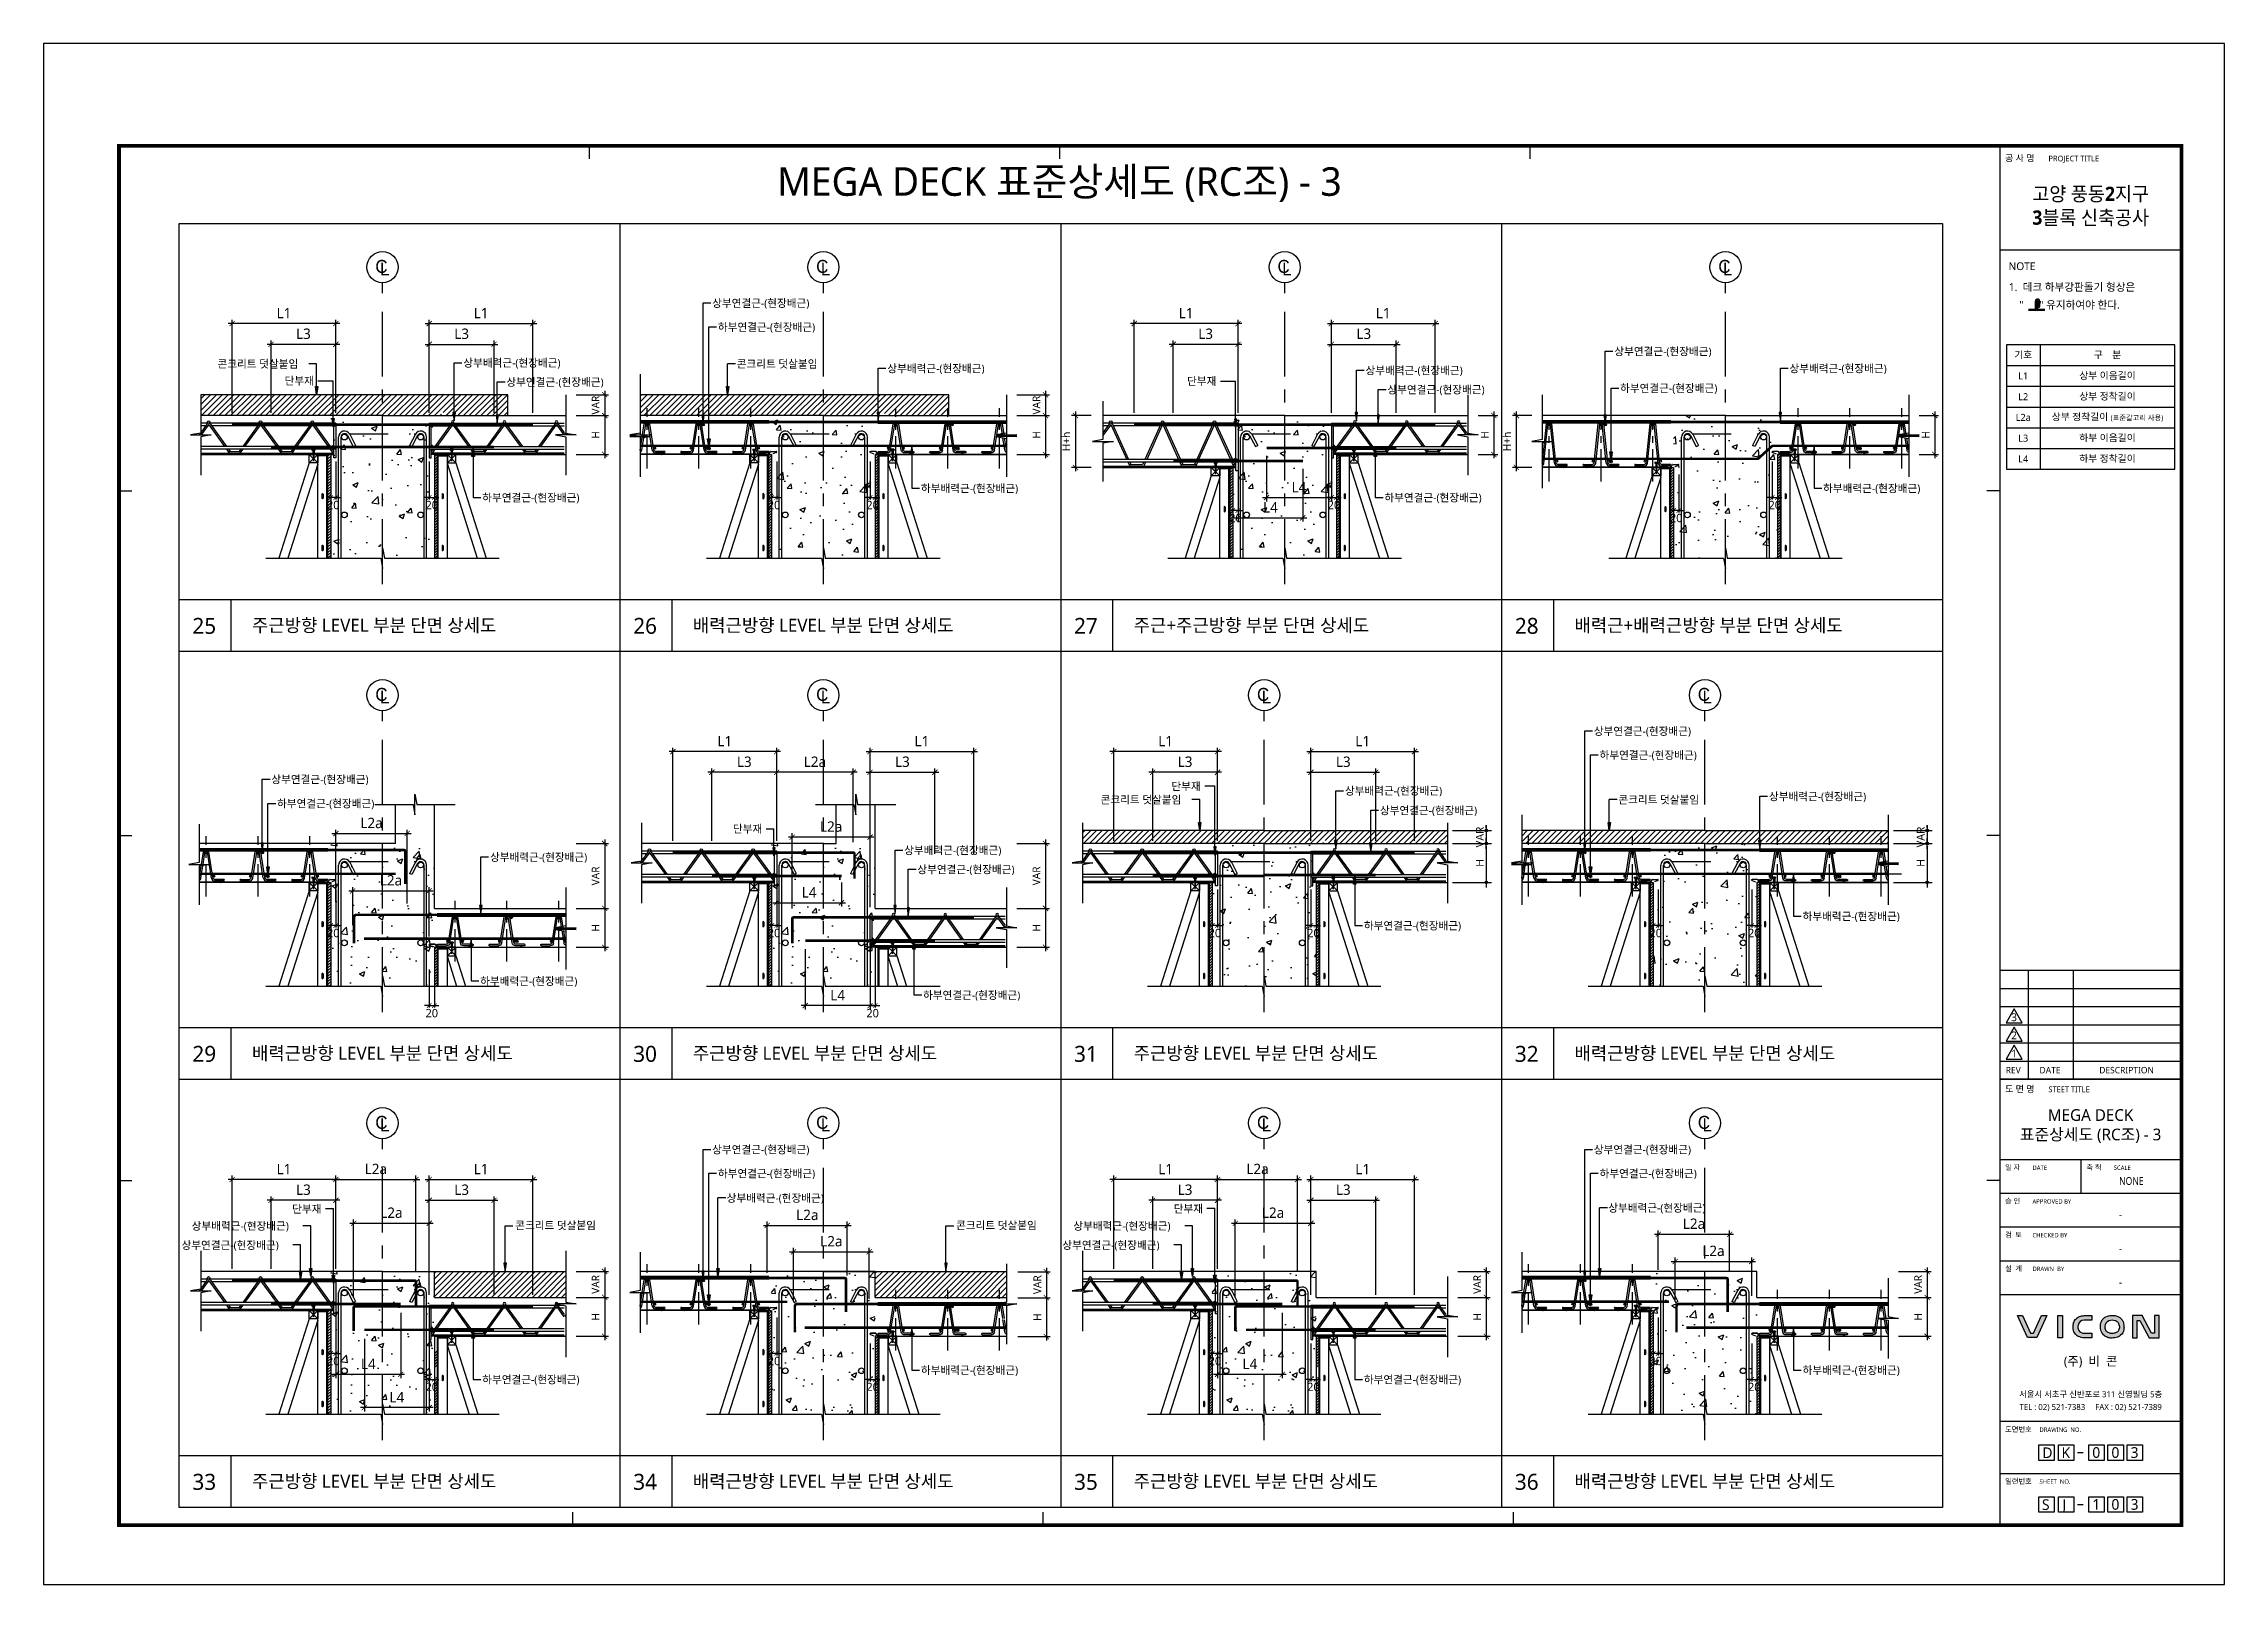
# Model space of a CAD drawing. Extents: x 10983 to 44623, y -18406 to 11294.
# Drawn here: x 27803 to 36213, y -6526 to -586 of the extents above; entities that cross this region are included whole.
import ezdxf
from ezdxf.enums import TextEntityAlignment as Align

# ---------------------------------------------------------------- set-up
doc = ezdxf.new("R2010")
doc.units = 0
doc.header["$LTSCALE"] = 100
doc.header["$MEASUREMENT"] = 0
doc.header["$PDMODE"] = 3
doc.header["$PDSIZE"] = 10
for name, pattern in [('CEN', [62, 60, -1, 0, -1]), ('CENTERX2', [4, 2.5, -0.5, 0.5, -0.5]), ('HID', [2.5, 1.5, -1]), ('HIDDEN', [0.375, 0.25, -0.125])]:
    doc.linetypes.add(name, pattern=pattern)
doc.layers.get('0').update_dxf_attribs({"linetype": 'CONTINUOUS'})
doc.layers.get('Defpoints').update_dxf_attribs({"color": 165, "linetype": 'CONTINUOUS'})
for name, color, linetype in [('-비콘 단부', 7, 'CONTINUOUS'), ('-상부연결근', 4, 'CONTINUOUS'), ('-하부배력근', 3, 'CONTINUOUS'), ('-하부연결근', 4, 'CONTINUOUS'), ('0-TEXT', 3, 'CONTINUOUS'), ('DECK-CEN', 1, 'CEN'), ('DECK-CON', 2, 'CONTINUOUS'), ('DECK-DIM', 255, 'CONTINUOUS'), ('DECK-ETC STEEL', 6, 'CONTINUOUS'), ('DECK-HATCH', 251, 'CONTINUOUS'), ('DECK-JOINT BAR', 4, 'HIDDEN'), ('DECK-LATTICE', 7, 'CONTINUOUS'), ('DECK-MAIN BAR', 2, 'CONTINUOUS'), ('DECK-PG', 4, 'CONTINUOUS'), ('DECK-RC', 251, 'CONTINUOUS'), ('DECK-RC(ETC)', 252, 'CONTINUOUS'), ('DECK-TABLE', 7, 'CONTINUOUS'), ('DECK-TEX1', 6, 'CONTINUOUS'), ('DECK-TEXT', 7, 'CONTINUOUS'), ('DECK-TITLE TEXT', 3, 'CONTINUOUS'), ('DECK-TRANS', 3, 'CONTINUOUS'), ('E2', 7, 'CONTINUOUS'), ('form', 7, 'CONTINUOUS'), ('form_TEX', 7, 'CONTINUOUS'), ('REVISION1', 10, 'CONTINUOUS')]:
    doc.layers.add(name, color=color, linetype=linetype)
doc.styles.get("Standard").update_dxf_attribs({"font": ''})
doc.styles.add('SY Panel', font='malgun.ttf')
doc.styles.add('VICON TEXT', font='malgun.ttf')
doc.styles.add('굴림', font='Gulim.ttf')
doc.styles.add('돋음', font='Dotum.ttf')
doc.styles.add('맑은고딕', font='malgun.ttf')
doc.styles.get('STANDARD').set_extended_font_data('Haansoft Dotum')
doc.dimstyles.get("Standard").update_dxf_attribs({"dimtxt": 0.18, "dimasz": 0.18, "dimexe": 0.18, "dimexo": 0.0625, "dimgap": 0.09, "dimtad": 0, "dimtih": 1, "dimtoh": 1, "dimdec": 4, "dimzin": 0, "dimdsep": 46, "dimtxsty": 'STANDARD', "dimcen": 0.09, "dimadec": 0, "dimazin": 0, "dimtfac": 1, "dimtdec": 4, "dimtofl": 0, "dimtmove": 0, "dimatfit": 3, "dimfxl": 1, "dimtolj": 1, "dimtzin": 0, "dimarcsym": 0})
doc.dimstyles.new('STDECK-DIM', dxfattribs={"dimtxt": 35, "dimasz": 20, "dimexe": 15, "dimexo": 40, "dimgap": 10, "dimtad": 1, "dimdec": 0, "dimtxsty": 'SY Panel', "dimblk": 'ARCHTICK', "dimcen": 2.5, "dimdle": 15, "dimclrd": 7, "dimclre": 7, "dimclrt": 6, "dimadec": 0, "dimazin": 0, "dimtfac": 1, "dimtdec": 0, "dimtmove": 0, "dimatfit": 3, "dimldrblk": 'ARCHTICK', "dimfxl": 1, "dimarcsym": 0})
doc.dimstyles.new('STDECK-DIM 2', dxfattribs={"dimscale": 2.5, "dimtxt": 12, "dimasz": 7, "dimexe": 3, "dimexo": 3, "dimgap": 3, "dimtad": 1, "dimdec": 0, "dimlunit": 6, "dimtxsty": 'VICON TEXT', "dimblk": 'ARCHTICK', "dimcen": 2.5, "dimclrd": 7, "dimclre": 7, "dimclrt": 6, "dimadec": 0, "dimazin": 0, "dimtfac": 1, "dimtdec": 0, "dimtix": 1, "dimtmove": 0, "dimatfit": 3, "dimfxl": 1, "dimarcsym": 0})
pattern_1 = [(50, (6451.72, -5287.87), (215.178, -18.8256), [22.5, -247.5]), (355, (6451.72, -5287.87), (-41.6254, 225.6576), [18, -198]), (100.45144, (6469.66, -5289.44), (173.5527, 206.832), [19.122, -210.3426]), (46.1842, (6451.72, -5227.87), (320.1724, -49.6558), [33.75, -371.25]), (96.6356, (6478.4, -5232), (280.3986, 292.2356), [28.683, -315.514]), (351.1842, (6451.72, -5227.87), (280.3986, 292.2356), [27, -297]), (21, (6481.72, -5242.87), (179.0721, -120.7857), [22.5, -247.5]), (326, (6481.72, -5242.87), (72.9946, 217.545), [18, -198]), (71.45144, (6496.65, -5252.93), (252.0667, 96.7593), [19.122, -210.3426]), (37.5, (6451.725, -5287.87), (3.64796, 99.86816), [0, -195.6, 0, -201, 0, -198.75]), (7.5, (6451.72, -5287.87), (78.92086, 118.3235), [0, -114.6, 0, -191.1, 0, -75.75]), (327.5, (6384.825, -5287.87), (160.14673, -6.76646), [0, -75, 0, -234, 0, -310.5]), (317.5, (6354.82, -5287.87), (174.95585, 30.0315), [0, -97.5, 0, -155.4, 0, -220.5])]
pattern_2 = [(45, (6451.725, -5287.8665), (-5.3033009, 5.3033009), [])]
pattern_3 = [(50, (6451.72, -5287.87), (215.178, -18.8256), [22.5, -247.5]), (355, (6451.72, -5287.87), (-41.6254, 225.6576), [18, -198]), (100.45144, (6469.66, -5289.44), (173.5527, 206.832), [19.122, -210.3426]), (46.1842, (6451.72, -5227.87), (320.1724, -49.6558), [33.75, -371.25]), (96.6356, (6478.4, -5232), (280.3986, 292.2356), [28.683, -315.514]), (351.1842, (6451.72, -5227.87), (280.3986, 292.2356), [27, -297]), (21, (6481.72, -5242.87), (179.0721, -120.7857), [22.5, -247.5]), (326, (6481.72, -5242.87), (72.9946, 217.545), [18, -198]), (71.45144, (6496.65, -5252.93), (252.0667, 96.7593), [19.122, -210.3426]), (37.5, (6451.725, -5287.87), (3.64796, 99.86816), [0, -195.6, 0, -201, 0, -198.75]), (7.5, (6451.72, -5287.87), (78.92086, 118.3235), [0, -114.6, 0, -191.1, 0, -75.75]), (327.5, (6384.825, -5287.87), (160.14673, -6.76646), [0, -75, 0, -234, 0, -310.5]), (317.5, (6354.82, -5287.87), (174.95585, 30.0315), [0, -97.5, 0, -155.4, 0, -220.5])]
pattern_4 = [(45, (6451.725, -5287.8665), (-5.3033009, 5.3033009), [])]
pattern_5 = [(50, (6451.72, -5287.87), (215.178, -18.8256), [22.5, -247.5]), (355, (6451.72, -5287.87), (-41.6254, 225.6576), [18, -198]), (100.45144, (6469.66, -5289.44), (173.5527, 206.832), [19.122, -210.3426]), (46.1842, (6451.72, -5227.87), (320.1724, -49.6558), [33.75, -371.25]), (96.6356, (6478.4, -5232), (280.3986, 292.2356), [28.683, -315.514]), (351.1842, (6451.72, -5227.87), (280.3986, 292.2356), [27, -297]), (21, (6481.72, -5242.87), (179.0721, -120.7857), [22.5, -247.5]), (326, (6481.72, -5242.87), (72.9946, 217.545), [18, -198]), (71.45144, (6496.65, -5252.93), (252.0667, 96.7593), [19.122, -210.3426]), (37.5, (6451.725, -5287.87), (3.64796, 99.86816), [0, -195.6, 0, -201, 0, -198.75]), (7.5, (6451.72, -5287.87), (78.92086, 118.3235), [0, -114.6, 0, -191.1, 0, -75.75]), (327.5, (6384.825, -5287.87), (160.14673, -6.76646), [0, -75, 0, -234, 0, -310.5]), (317.5, (6354.82, -5287.87), (174.95585, 30.0315), [0, -97.5, 0, -155.4, 0, -220.5])]
pattern_6 = [(45, (-7725969.923, -2456209.229), (-11.225320152, 11.225320152), [])]
pattern_7 = [(45, (-7725969.923, -2456209.229), (-11.225320152, 11.225320152), [])]
pattern_8 = [(45, (6451.725, -5287.8665), (-5.3033009, 5.3033009), [])]

msp = doc.modelspace()

# ---------------------------------------------------------------- texts
at = {"layer": '-상부연결근', "color": 0, "style": 'VICON TEXT'}
for p in [(30380.7, -1601.9), (33859.8, -1787.7), (33780.7, -3251.9), (28680.7, -3437.7), (30380.7, -4865.1), (33780.7, -4865.1)]:
    msp.add_text('상부연결근-(현장배근)', height=30, dxfattribs=at).set_placement(p)
at = {"layer": '-하부배력근', "color": 0, "style": 'VICON TEXT'}
for p in [(31185.9, -2315.8), (34665, -2315.8), (34585.9, -3965.8), (29485.9, -4215.8), (31185.9, -5715.8), (34585.9, -5715.8)]:
    msp.add_text('하부배력근-(현장배근)', height=30, dxfattribs=at).set_placement(p)
at = {"layer": '-하부연결근', "color": 0, "style": 'VICON TEXT'}
for p in [(30402.9, -1694.1), (33882.2, -1929.9), (33802.9, -3344.1), (28702.9, -3531.1), (30402.9, -4957.3), (33802.9, -4957.3)]:
    msp.add_text('하부연결근-(현장배근)', height=30, dxfattribs=at).set_placement(p)
at = {"layer": '0-TEXT', "style": 'VICON TEXT', "width": 0.85}
msp.add_text('NONE', height=30, dxfattribs=at).set_placement((35853.8, -4986), align=Align.CENTER)
at = {"layer": '0-TEXT', "style": 'VICON TEXT'}
for p in [(35812.1, -5116), (35812.1, -5246), (35812.1, -5376)]:
    msp.add_text('-', height=30, dxfattribs=at).set_placement(p, align=Align.CENTER)
for s, p in [('0', (35703, -6038.5)), ('0', (35776.9, -6038.5)), ('3', (35850.8, -6038.5)), ('1', (35703, -6238.5)), ('0', (35776.9, -6238.5)), ('3', (35850.8, -6238.5))]:
    msp.add_text(s, height=41.2, dxfattribs=at).set_placement(p)
at = {"layer": '0-TEXT', "attachment_point": 5, "style": '맑은고딕'}
for s, insert, char_height, width in [('MEGA DECK 표준상세도 (RC조) - 3', (31720, -1130.1), 110, 3770.247), ('MEGA DECK \\P표준상세도 (RC조) - 3', (35696.5, -4759.2), 45, 700)]:
    msp.add_mtext(s, dxfattribs=dict(at, insert=insert, char_height=char_height, width=width))
at = {"layer": '0-TEXT', "color": 3, "ltscale": 0.5, "insert": (35696.8, -1214), "char_height": 55, "width": 700, "attachment_point": 5, "style": '맑은고딕'}
msp.add_mtext('{\\fMalgun Gothic|b1|i0|c129|p50;\\W0.95;고양 풍동2지구 \\P3블록 신축공사}', dxfattribs=at)
at = {"layer": 'DECK-TABLE', "char_height": 27, "width": 150, "attachment_point": 5, "style": '맑은고딕'}
for s, insert in [('기호', (35436.8, -1787.3)), ('L1', (35436.8, -1867.3)), ('L2', (35436.8, -1947.3)), ('L2a', (35436.8, -2027.3)), ('L3', (35436.8, -2107.3)), ('L4', (35436.8, -2187.3))]:
    msp.add_mtext(s, dxfattribs=dict(at, insert=insert))
at = {"layer": 'DECK-TABLE', "color": 2, "char_height": 27, "attachment_point": 5, "style": '맑은고딕'}
for s, insert, width in [('상부 이음길이', (35761.8, -1867.3), 457.597), ('구    분', (35761.8, -1787.3), 150), ('상부 정착길이', (35761.8, -1947.3), 457.597), ('상부 정착길이 {\\H0.74074x;(표준갈고리 사용)}', (35761.8, -2027.3), 630.381), ('하부 이음길이', (35761.8, -2107.3), 457.597), ('하부 정착길이', (35761.8, -2187.3), 457.597)]:
    msp.add_mtext(s, dxfattribs=dict(at, insert=insert, width=width))
at = {"layer": 'DECK-TEX1', "color": 6, "linetype": 'ByBlock', "style": '굴림'}
for s, p in [('C', (29081.7, -1470.1)), ('C', (30781.7, -1470.1)), ('C', (32560.8, -1470.1)), ('C', (34260.8, -1470.1)), ('L', (29099.7, -1480.1)), ('L', (30799.7, -1480.1)), ('L', (32578.8, -1480.1)), ('L', (34278.8, -1480.1)), ('C', (29081.7, -3120.1)), ('L', (29099.7, -3130.1)), ('C', (30781.7, -3120.1)), ('L', (30799.7, -3130.1)), ('C', (32481.7, -3120.1)), ('L', (32499.7, -3130.1)), ('C', (34181.7, -3120.1)), ('L', (34199.7, -3130.1)), ('C', (29081.7, -4770.1)), ('L', (29099.7, -4780.1)), ('C', (30781.7, -4770.1)), ('L', (30799.7, -4780.1)), ('C', (32481.7, -4770.1)), ('L', (32499.7, -4780.1)), ('C', (34181.7, -4770.1)), ('L', (34199.7, -4780.1))]:
    msp.add_text(s, height=50, dxfattribs=at).set_placement(p)
at = {"layer": 'DECK-TEXT', "style": 'VICON TEXT'}
for s, p in [('콘크리트 덧살붙임', (28473.3, -1835.9)), ('상부배력근-(현장배근)', (29421, -1832.1)), ('콘크리트 덧살붙임', (30475.4, -1835.9)), ('상부배력근-(현장배근)', (31056.2, -1853.7)), ('상부배력근-(현장배근)', (32900.2, -1861.2)), ('상부배력근-(현장배근)', (34535.4, -1853.7)), ('단부재', (28731.8, -1901.1)), ('상부연결근-(현장배근)', (29587.2, -1906)), ('단부재', (32212.2, -1902.3)), ('상부연결근-(현장배근)', (32984.7, -1935.2)), ('하부연결근-(현장배근)', (29494, -2351.8)), ('하부연결근-(현장배근)', (32973.2, -2351.8)), ('단부재', (32151.8, -3464.5)), ('콘크리트 덧살붙임', (31878.8, -3515.9)), ('상부배력근-(현장배근)', (32821, -3482.1)), ('상부연결근-(현장배근)', (32955.8, -3557.7)), ('콘크리트 덧살붙임', (33875.4, -3515.9)), ('상부배력근-(현장배근)', (34456.2, -3503.7)), ('단부재', (30460.8, -3628.6)), ('상부배력근-(현장배근)', (31121, -3711.2)), ('상부배력근-(현장배근)', (29523.9, -3737.6)), ('상부연결근-(현장배근)', (31171.9, -3785.2)), ('하부연결근-(현장배근)', (32894, -4001.8)), ('하부연결근-(현장배근)', (31194, -4269.7)), ('상부배력근-(현장배근)', (30436.5, -5051.9)), ('상부배력근-(현장배근)', (28373.4, -5159.5)), ('단부재', (28761.1, -5094.1)), ('콘크리트 덧살붙임', (29621.3, -5157.3)), ('콘크리트 덧살붙임', (31321.3, -5157.3)), ('상부배력근-(현장배근)', (31773.4, -5159.5)), ('단부재', (32160.6, -5093.1)), ('상부배력근-(현장배근)', (33836.5, -5090)), ('상부연결근-(현장배근)', (28334.4, -5233.5)), ('상부연결근-(현장배근)', (31731.1, -5233.5)), ('하부연결근-(현장배근)', (29494, -5751.8)), ('하부연결근-(현장배근)', (32894, -5751.8))]:
    msp.add_text(s, height=30, dxfattribs=at).set_placement(p)
at = {"layer": 'DECK-TITLE TEXT', "color": 3, "style": 'VICON TEXT'}
for s, height, p in [('25', 61.43, (28376.3, -2861.6)), ('주근방향 LEVEL 부분 단면 상세도', 50.257, (28606.1, -2853.8)), ('26', 61.43, (30076.3, -2861.6)), ('배력근방향 LEVEL 부분 단면 상세도', 50.257, (30306.1, -2853.8)), ('27', 61.43, (31776.3, -2861.6)), ('주근+주근방향 부분 단면 상세도', 50.257, (32006.1, -2853.8)), ('28', 61.43, (33476.3, -2861.6)), ('배력근+배력근방향 부분 단면 상세도', 50.257, (33706.1, -2853.8)), ('29', 61.43, (28376.3, -4511.6)), ('배력근방향 LEVEL 부분 단면 상세도', 50.257, (28606.1, -4503.8)), ('30', 61.43, (30076.3, -4511.6)), ('주근방향 LEVEL 부분 단면 상세도', 50.257, (30306.1, -4503.8)), ('31', 61.43, (31776.3, -4511.6)), ('주근방향 LEVEL 부분 단면 상세도', 50.257, (32006.1, -4503.8)), ('32', 61.43, (33476.3, -4511.6)), ('배력근방향 LEVEL 부분 단면 상세도', 50.257, (33706.1, -4503.8)), ('33', 61.43, (28376.3, -6161.6)), ('주근방향 LEVEL 부분 단면 상세도', 50.257, (28606.1, -6153.8)), ('34', 61.43, (30076.3, -6161.6)), ('배력근방향 LEVEL 부분 단면 상세도', 50.257, (30306.1, -6153.8)), ('35', 61.43, (31776.3, -6161.6)), ('주근방향 LEVEL 부분 단면 상세도', 50.257, (32006.1, -6153.8)), ('36', 61.43, (33476.3, -6161.6)), ('배력근방향 LEVEL 부분 단면 상세도', 50.257, (33706.1, -6153.8))]:
    msp.add_text(s, height=height, dxfattribs=at).set_placement(p)
at = {"layer": 'form', "style": 'VICON TEXT'}
for s, p in [('D', (35510.5, -6039.3)), ('K', (35584.4, -6039.3)), ('S', (35509, -6239.4)), ('J', (35587.6, -6239.4))]:
    msp.add_text(s, height=41, dxfattribs=at).set_placement(p)
at = {"layer": 'form_TEX', "ltscale": 2}
for s, height, style, p in [('공 사 명', 25, '맑은고딕', (35366.8, -1040.1)), ('PROJECT TITLE', 22, '맑은고딕', (35534, -1040.1)), ('도 면 명', 25, '맑은고딕', (35366.8, -4628.7)), ('STEET TITLE', 22, '맑은고딕', (35534, -4628.7)), ('일 자', 20, 'VICON TEXT', (35366.8, -4928.4)), ('DATE', 17, 'VICON TEXT', (35472.4, -4928.4)), ('축 척', 20, 'VICON TEXT', (35680.4, -4928.4)), ('SCALE', 17, 'VICON TEXT', (35786, -4928.4)), ('승 인', 20, 'VICON TEXT', (35366.8, -5058.4)), ('APPROVED BY', 17, 'VICON TEXT', (35472.4, -5058.4)), ('검  토', 20, 'VICON TEXT', (35366.8, -5188.4)), ('CHECKED BY', 17, 'VICON TEXT', (35472.4, -5188.4)), ('설  계', 20, 'VICON TEXT', (35366.8, -5318.4)), ('DRAWN  BY', 17, 'VICON TEXT', (35472.4, -5318.4)), ('도면번호', 20, 'VICON TEXT', (35366.8, -5938.4)), ('DRAWING  NO.', 17, 'VICON TEXT', (35499.5, -5938.4)), ('일련번호', 20, 'VICON TEXT', (35366.8, -6138.4)), ('SHEET  NO.', 17, 'VICON TEXT', (35499.5, -6138.4))]:
    msp.add_text(s, height=height, dxfattribs=dict(at, style=style)).set_placement(p)
at = {"layer": 'form_TEX', "color": 1, "ltscale": 2, "style": 'VICON TEXT'}
msp.add_text('NOTE', height=30, dxfattribs=at).set_placement((35380.3, -1459.3))
at = {"layer": 'form_TEX', "color": 1, "style": 'VICON TEXT'}
for s, p in [('1.  데크 하부강판돌기 형상은', (35381.3, -1539.5)), ('    "      " 유지하여야 한다.', (35381.3, -1608))]:
    msp.add_text(s, height=30, dxfattribs=at).set_placement(p)
at = {"layer": 'form_TEX', "style": 'VICON TEXT'}
for s, p in [('REV', (35369.2, -4556.2)), ('DATE', (35499.7, -4556.2)), ('DESCRIPTION', (35730, -4556.2))]:
    msp.add_text(s, height=25, dxfattribs=at).set_placement(p)
msp.add_text('서울시 서초구 신반포로 311 신영빌딩 5층', height=23, dxfattribs=at).set_placement((35696.8, -5792.6), align=Align.MIDDLE)
at = {"layer": 'form_TEX', "attachment_point": 5, "style": 'VICON TEXT'}
for s, insert, char_height, width in [('(주)  비  콘', (35696.8, -5669.1), 35, 383.636), ('TEL : 02) 521-7383     FAX : 02) 521-7389', (35696.8, -5844.9), 23, 685.972)]:
    msp.add_mtext(s, dxfattribs=dict(at, insert=insert, char_height=char_height, width=width))
at = {"layer": 'REVISION1', "ltscale": 2, "style": 'VICON TEXT'}
for s, p in [('3', (35401.5, -4339.9)), ('2', (35401.5, -4409.9)), ('1', (35401.5, -4479.9))]:
    msp.add_text(s, height=30, dxfattribs=at).set_placement(p, align=Align.MIDDLE_CENTER)

# ---------------------------------------------------------------- blocks, each defined once
blk = doc.blocks.new('_ArchTick')
at = {"color": 0, "linetype": 'ByBlock', "const_width": 0.15}
blk.add_lwpolyline([(-0.5, -0.5), (0.5, 0.5)], dxfattribs=at)
blk = doc.blocks.new('*D86')
at = {"layer": 'DECK-DIM', "color": 7, "lineweight": -2}
for p, q in [((28529.5, -5309.9), (28529.5, -4950.5)), ((28929.5, -5309.9), (28929.5, -4950.5)), ((28944.5, -4965.5), (28514.5, -4965.5))]:
    blk.add_line(p, q, dxfattribs=at)
at = {"layer": 'Defpoints', "color": 0, "ltscale": 0.5}
for p in [(28529.5, -4965.5), (28529.5, -5349.9), (28929.5, -5349.9)]:
    blk.add_point(p, dxfattribs=at)
at = {"layer": 'DECK-DIM', "color": 7, "lineweight": -2, "ltscale": 0.5, "xscale": 20, "yscale": 20, "zscale": 20, "rotation": 180}
blk.add_blockref('_ArchTick', (28529.5, -4965.5), dxfattribs=at)
at = {"layer": 'DECK-DIM', "color": 7, "lineweight": -2, "ltscale": 0.5, "xscale": 20, "yscale": 20, "zscale": 20}
blk.add_blockref('_ArchTick', (28929.5, -4965.5), dxfattribs=at)
at = {"layer": 'DECK-DIM', "color": 6, "ltscale": 0.5, "insert": (28729.5, -4925.1), "char_height": 40, "attachment_point": 5, "style": 'SY Panel'}
blk.add_mtext('L1', dxfattribs=at)
blk = doc.blocks.new('*D87')
at = {"layer": 'DECK-DIM', "color": 7, "lineweight": -2}
for p, q in [((28944.5, -5045.5), (28664.5, -5045.5)), ((28679.5, -5309.9), (28679.5, -5030.5)), ((28929.5, -5309.9), (28929.5, -5030.5))]:
    blk.add_line(p, q, dxfattribs=at)
at = {"layer": 'Defpoints', "color": 0, "ltscale": 0.5}
for p in [(28679.5, -5045.5), (28679.5, -5349.9), (28929.5, -5349.9)]:
    blk.add_point(p, dxfattribs=at)
at = {"layer": 'DECK-DIM', "color": 7, "lineweight": -2, "ltscale": 0.5, "xscale": 20, "yscale": 20, "zscale": 20, "rotation": 180}
blk.add_blockref('_ArchTick', (28679.5, -5045.5), dxfattribs=at)
at = {"layer": 'DECK-DIM', "color": 7, "lineweight": -2, "ltscale": 0.5, "xscale": 20, "yscale": 20, "zscale": 20}
blk.add_blockref('_ArchTick', (28929.5, -5045.5), dxfattribs=at)
at = {"layer": 'DECK-DIM', "color": 6, "ltscale": 0.5, "insert": (28804.5, -5004.9), "char_height": 40, "attachment_point": 5, "style": 'SY Panel'}
blk.add_mtext('L3', dxfattribs=at)
blk = doc.blocks.new('*D88')
at = {"layer": 'DECK-DIM', "color": 7, "lineweight": -2}
for p, q in [((29289.5, -5409.9), (29289.5, -4950.5)), ((29689.5, -5409.9), (29689.5, -4950.5)), ((29274.5, -4965.5), (29704.5, -4965.5))]:
    blk.add_line(p, q, dxfattribs=at)
at = {"layer": 'Defpoints', "color": 0, "ltscale": 0.5}
for p in [(29689.5, -4965.5), (29289.5, -5449.9), (29689.5, -5449.9)]:
    blk.add_point(p, dxfattribs=at)
at = {"layer": 'DECK-DIM', "color": 7, "lineweight": -2, "ltscale": 0.5, "xscale": 20, "yscale": 20, "zscale": 20, "rotation": 180}
blk.add_blockref('_ArchTick', (29289.5, -4965.5), dxfattribs=at)
at = {"layer": 'DECK-DIM', "color": 7, "lineweight": -2, "ltscale": 0.5, "xscale": 20, "yscale": 20, "zscale": 20}
blk.add_blockref('_ArchTick', (29689.5, -4965.5), dxfattribs=at)
at = {"layer": 'DECK-DIM', "color": 6, "ltscale": 0.5, "insert": (29489.5, -4925.1), "char_height": 40, "attachment_point": 5, "style": 'SY Panel'}
blk.add_mtext('L1', dxfattribs=at)
blk = doc.blocks.new('*D89')
at = {"layer": 'DECK-DIM', "color": 7, "lineweight": -2}
for p, q in [((29274.5, -5045.5), (29554.5, -5045.5)), ((29289.5, -5409.9), (29289.5, -5030.5)), ((29539.5, -5409.9), (29539.5, -5030.5))]:
    blk.add_line(p, q, dxfattribs=at)
at = {"layer": 'Defpoints', "color": 0, "ltscale": 0.5}
for p in [(29539.5, -5045.5), (29289.5, -5449.9), (29539.5, -5449.9)]:
    blk.add_point(p, dxfattribs=at)
at = {"layer": 'DECK-DIM', "color": 7, "lineweight": -2, "ltscale": 0.5, "xscale": 20, "yscale": 20, "zscale": 20, "rotation": 180}
blk.add_blockref('_ArchTick', (29289.5, -5045.5), dxfattribs=at)
at = {"layer": 'DECK-DIM', "color": 7, "lineweight": -2, "ltscale": 0.5, "xscale": 20, "yscale": 20, "zscale": 20}
blk.add_blockref('_ArchTick', (29539.5, -5045.5), dxfattribs=at)
at = {"layer": 'DECK-DIM', "color": 6, "ltscale": 0.5, "insert": (29414.5, -5004.9), "char_height": 40, "attachment_point": 5, "style": 'SY Panel'}
blk.add_mtext('L3', dxfattribs=at)
blk = doc.blocks.new('*D90')
at = {"layer": 'DECK-DIM', "color": 7, "lineweight": -2}
for p, q in [((32674.5, -3315.5), (33104.5, -3315.5)), ((32689.5, -3659.9), (32689.5, -3300.5)), ((33089.5, -3659.9), (33089.5, -3300.5))]:
    blk.add_line(p, q, dxfattribs=at)
at = {"layer": 'Defpoints', "color": 0, "ltscale": 0.5}
for p in [(33089.5, -3315.5), (32689.5, -3699.9), (33089.5, -3699.9)]:
    blk.add_point(p, dxfattribs=at)
at = {"layer": 'DECK-DIM', "color": 7, "lineweight": -2, "ltscale": 0.5, "xscale": 20, "yscale": 20, "zscale": 20, "rotation": 180}
blk.add_blockref('_ArchTick', (32689.5, -3315.5), dxfattribs=at)
at = {"layer": 'DECK-DIM', "color": 7, "lineweight": -2, "ltscale": 0.5, "xscale": 20, "yscale": 20, "zscale": 20}
blk.add_blockref('_ArchTick', (33089.5, -3315.5), dxfattribs=at)
at = {"layer": 'DECK-DIM', "color": 6, "ltscale": 0.5, "insert": (32889.5, -3275.1), "char_height": 40, "attachment_point": 5, "style": 'SY Panel'}
blk.add_mtext('L1', dxfattribs=at)
blk = doc.blocks.new('*D91')
at = {"layer": 'DECK-DIM', "color": 7, "lineweight": -2}
for p, q in [((32344.5, -3315.5), (31914.5, -3315.5)), ((31929.5, -3659.9), (31929.5, -3300.5)), ((32329.5, -3659.9), (32329.5, -3300.5))]:
    blk.add_line(p, q, dxfattribs=at)
at = {"layer": 'Defpoints', "color": 0, "ltscale": 0.5}
for p in [(31929.5, -3315.5), (31929.5, -3699.9), (32329.5, -3699.9)]:
    blk.add_point(p, dxfattribs=at)
at = {"layer": 'DECK-DIM', "color": 7, "lineweight": -2, "ltscale": 0.5, "xscale": 20, "yscale": 20, "zscale": 20, "rotation": 180}
blk.add_blockref('_ArchTick', (31929.5, -3315.5), dxfattribs=at)
at = {"layer": 'DECK-DIM', "color": 7, "lineweight": -2, "ltscale": 0.5, "xscale": 20, "yscale": 20, "zscale": 20}
blk.add_blockref('_ArchTick', (32329.5, -3315.5), dxfattribs=at)
at = {"layer": 'DECK-DIM', "color": 6, "ltscale": 0.5, "insert": (32129.5, -3275.1), "char_height": 40, "attachment_point": 5, "style": 'SY Panel'}
blk.add_mtext('L1', dxfattribs=at)
blk = doc.blocks.new('*D92')
at = {"layer": 'DECK-DIM', "color": 7, "lineweight": -2}
for p, q in [((32344.5, -3395.5), (32064.5, -3395.5)), ((32079.5, -3659.9), (32079.5, -3380.5)), ((32329.5, -3659.9), (32329.5, -3380.5))]:
    blk.add_line(p, q, dxfattribs=at)
at = {"layer": 'Defpoints', "color": 0, "ltscale": 0.5}
for p in [(32079.5, -3395.5), (32079.5, -3699.9), (32329.5, -3699.9)]:
    blk.add_point(p, dxfattribs=at)
at = {"layer": 'DECK-DIM', "color": 7, "lineweight": -2, "ltscale": 0.5, "xscale": 20, "yscale": 20, "zscale": 20, "rotation": 180}
blk.add_blockref('_ArchTick', (32079.5, -3395.5), dxfattribs=at)
at = {"layer": 'DECK-DIM', "color": 7, "lineweight": -2, "ltscale": 0.5, "xscale": 20, "yscale": 20, "zscale": 20}
blk.add_blockref('_ArchTick', (32329.5, -3395.5), dxfattribs=at)
at = {"layer": 'DECK-DIM', "color": 6, "ltscale": 0.5, "insert": (32204.5, -3354.9), "char_height": 40, "attachment_point": 5, "style": 'SY Panel'}
blk.add_mtext('L3', dxfattribs=at)
blk = doc.blocks.new('*D93')
at = {"layer": 'DECK-DIM', "color": 7, "lineweight": -2}
for p, q in [((32674.5, -3395.5), (32954.5, -3395.5)), ((32689.5, -3659.9), (32689.5, -3380.5)), ((32939.5, -3659.9), (32939.5, -3380.5))]:
    blk.add_line(p, q, dxfattribs=at)
at = {"layer": 'Defpoints', "color": 0, "ltscale": 0.5}
for p in [(32939.5, -3395.5), (32689.5, -3699.9), (32939.5, -3699.9)]:
    blk.add_point(p, dxfattribs=at)
at = {"layer": 'DECK-DIM', "color": 7, "lineweight": -2, "ltscale": 0.5, "xscale": 20, "yscale": 20, "zscale": 20, "rotation": 180}
blk.add_blockref('_ArchTick', (32689.5, -3395.5), dxfattribs=at)
at = {"layer": 'DECK-DIM', "color": 7, "lineweight": -2, "ltscale": 0.5, "xscale": 20, "yscale": 20, "zscale": 20}
blk.add_blockref('_ArchTick', (32939.5, -3395.5), dxfattribs=at)
at = {"layer": 'DECK-DIM', "color": 6, "ltscale": 0.5, "insert": (32814.5, -3354.9), "char_height": 40, "attachment_point": 5, "style": 'SY Panel'}
blk.add_mtext('L3', dxfattribs=at)
blk = doc.blocks.new('*D94')
at = {"layer": 'DECK-DIM', "color": 7, "lineweight": -2}
for p, q in [((28944.5, -1745.5), (28664.5, -1745.5)), ((28679.5, -2009.9), (28679.5, -1730.5)), ((28929.5, -2009.9), (28929.5, -1730.5))]:
    blk.add_line(p, q, dxfattribs=at)
at = {"layer": 'Defpoints', "color": 0, "ltscale": 0.5}
for p in [(28679.5, -1745.5), (28679.5, -2049.9), (28929.5, -2049.9)]:
    blk.add_point(p, dxfattribs=at)
at = {"layer": 'DECK-DIM', "color": 7, "lineweight": -2, "ltscale": 0.5, "xscale": 20, "yscale": 20, "zscale": 20, "rotation": 180}
blk.add_blockref('_ArchTick', (28679.5, -1745.5), dxfattribs=at)
at = {"layer": 'DECK-DIM', "color": 7, "lineweight": -2, "ltscale": 0.5, "xscale": 20, "yscale": 20, "zscale": 20}
blk.add_blockref('_ArchTick', (28929.5, -1745.5), dxfattribs=at)
at = {"layer": 'DECK-DIM', "color": 6, "ltscale": 0.5, "insert": (28804.5, -1704.9), "char_height": 40, "attachment_point": 5, "style": 'SY Panel'}
blk.add_mtext('L3', dxfattribs=at)
blk = doc.blocks.new('*D95')
at = {"layer": 'DECK-DIM', "color": 7, "lineweight": -2}
for p, q in [((28944.5, -1665.5), (28514.5, -1665.5)), ((28529.5, -2009.9), (28529.5, -1650.5)), ((28929.5, -2009.9), (28929.5, -1650.5))]:
    blk.add_line(p, q, dxfattribs=at)
at = {"layer": 'Defpoints', "color": 0, "ltscale": 0.5}
for p in [(28529.5, -1665.5), (28529.5, -2049.9), (28929.5, -2049.9)]:
    blk.add_point(p, dxfattribs=at)
at = {"layer": 'DECK-DIM', "color": 7, "lineweight": -2, "ltscale": 0.5, "xscale": 20, "yscale": 20, "zscale": 20, "rotation": 180}
blk.add_blockref('_ArchTick', (28529.5, -1665.5), dxfattribs=at)
at = {"layer": 'DECK-DIM', "color": 7, "lineweight": -2, "ltscale": 0.5, "xscale": 20, "yscale": 20, "zscale": 20}
blk.add_blockref('_ArchTick', (28929.5, -1665.5), dxfattribs=at)
at = {"layer": 'DECK-DIM', "color": 6, "ltscale": 0.5, "insert": (28729.5, -1625.1), "char_height": 40, "attachment_point": 5, "style": 'SY Panel'}
blk.add_mtext('L1', dxfattribs=at)
blk = doc.blocks.new('*D96')
at = {"layer": 'DECK-DIM', "color": 7, "lineweight": -2}
for p, q in [((29274.5, -1665.5), (29704.5, -1665.5)), ((29289.5, -2009.9), (29289.5, -1650.5)), ((29689.5, -2009.9), (29689.5, -1650.5))]:
    blk.add_line(p, q, dxfattribs=at)
at = {"layer": 'Defpoints', "color": 0, "ltscale": 0.5}
for p in [(29689.5, -1665.5), (29289.5, -2049.9), (29689.5, -2049.9)]:
    blk.add_point(p, dxfattribs=at)
at = {"layer": 'DECK-DIM', "color": 7, "lineweight": -2, "ltscale": 0.5, "xscale": 20, "yscale": 20, "zscale": 20, "rotation": 180}
blk.add_blockref('_ArchTick', (29289.5, -1665.5), dxfattribs=at)
at = {"layer": 'DECK-DIM', "color": 7, "lineweight": -2, "ltscale": 0.5, "xscale": 20, "yscale": 20, "zscale": 20}
blk.add_blockref('_ArchTick', (29689.5, -1665.5), dxfattribs=at)
at = {"layer": 'DECK-DIM', "color": 6, "ltscale": 0.5, "insert": (29489.5, -1625.1), "char_height": 40, "attachment_point": 5, "style": 'SY Panel'}
blk.add_mtext('L1', dxfattribs=at)
blk = doc.blocks.new('*D97')
at = {"layer": 'DECK-DIM', "color": 7, "lineweight": -2}
for p, q in [((29274.5, -1745.5), (29554.5, -1745.5)), ((29289.5, -2009.9), (29289.5, -1730.5)), ((29539.5, -2009.9), (29539.5, -1730.5))]:
    blk.add_line(p, q, dxfattribs=at)
at = {"layer": 'Defpoints', "color": 0, "ltscale": 0.5}
for p in [(29539.5, -1745.5), (29289.5, -2049.9), (29539.5, -2049.9)]:
    blk.add_point(p, dxfattribs=at)
at = {"layer": 'DECK-DIM', "color": 7, "lineweight": -2, "ltscale": 0.5, "xscale": 20, "yscale": 20, "zscale": 20, "rotation": 180}
blk.add_blockref('_ArchTick', (29289.5, -1745.5), dxfattribs=at)
at = {"layer": 'DECK-DIM', "color": 7, "lineweight": -2, "ltscale": 0.5, "xscale": 20, "yscale": 20, "zscale": 20}
blk.add_blockref('_ArchTick', (29539.5, -1745.5), dxfattribs=at)
at = {"layer": 'DECK-DIM', "color": 6, "ltscale": 0.5, "insert": (29414.5, -1704.9), "char_height": 40, "attachment_point": 5, "style": 'SY Panel'}
blk.add_mtext('L3', dxfattribs=at)
blk = doc.blocks.new('*D98')
at = {"layer": 'DECK-DIM', "color": 7, "lineweight": -2}
for p, q in [((30629.5, -3820.4), (30629.5, -3913.2)), ((30879.5, -3820.4), (30879.5, -3913.2)), ((30614.5, -3898.2), (30894.5, -3898.2))]:
    blk.add_line(p, q, dxfattribs=at)
at = {"layer": 'Defpoints', "color": 0, "ltscale": 0.5}
for p in [(30629.5, -3780.4), (30879.5, -3780.4), (30879.5, -3898.2)]:
    blk.add_point(p, dxfattribs=at)
at = {"layer": 'DECK-DIM', "color": 7, "lineweight": -2, "ltscale": 0.5, "xscale": 20, "yscale": 20, "zscale": 20, "rotation": 180}
blk.add_blockref('_ArchTick', (30629.5, -3898.2), dxfattribs=at)
at = {"layer": 'DECK-DIM', "color": 7, "lineweight": -2, "ltscale": 0.5, "xscale": 20, "yscale": 20, "zscale": 20}
blk.add_blockref('_ArchTick', (30879.5, -3898.2), dxfattribs=at)
at = {"layer": 'DECK-DIM', "color": 6, "ltscale": 0.5, "insert": (30754.5, -3858.2), "char_height": 40, "attachment_point": 5, "style": 'SY Panel'}
blk.add_mtext('L4', dxfattribs=at)
blk = doc.blocks.new('*D99')
at = {"layer": 'DECK-DIM', "color": 7, "lineweight": -2}
for p, q in [((32753.6, -1665.5), (33183.6, -1665.5)), ((32768.6, -2009.9), (32768.6, -1650.5)), ((33168.6, -2009.9), (33168.6, -1650.5))]:
    blk.add_line(p, q, dxfattribs=at)
at = {"layer": 'Defpoints', "color": 0, "ltscale": 0.5}
for p in [(33168.6, -1665.5), (32768.6, -2049.9), (33168.6, -2049.9)]:
    blk.add_point(p, dxfattribs=at)
at = {"layer": 'DECK-DIM', "color": 7, "lineweight": -2, "ltscale": 0.5, "xscale": 20, "yscale": 20, "zscale": 20, "rotation": 180}
blk.add_blockref('_ArchTick', (32768.6, -1665.5), dxfattribs=at)
at = {"layer": 'DECK-DIM', "color": 7, "lineweight": -2, "ltscale": 0.5, "xscale": 20, "yscale": 20, "zscale": 20}
blk.add_blockref('_ArchTick', (33168.6, -1665.5), dxfattribs=at)
at = {"layer": 'DECK-DIM', "color": 6, "ltscale": 0.5, "insert": (32968.6, -1625.1), "char_height": 40, "attachment_point": 5, "style": 'SY Panel'}
blk.add_mtext('L1', dxfattribs=at)
blk = doc.blocks.new('*D100')
at = {"layer": 'DECK-DIM', "color": 7, "lineweight": -2}
for p, q in [((32423.6, -1665.5), (31993.6, -1665.5)), ((32008.6, -2009.9), (32008.6, -1650.5)), ((32408.6, -2009.9), (32408.6, -1650.5))]:
    blk.add_line(p, q, dxfattribs=at)
at = {"layer": 'Defpoints', "color": 0, "ltscale": 0.5}
for p in [(32008.6, -1665.5), (32008.6, -2049.9), (32408.6, -2049.9)]:
    blk.add_point(p, dxfattribs=at)
at = {"layer": 'DECK-DIM', "color": 7, "lineweight": -2, "ltscale": 0.5, "xscale": 20, "yscale": 20, "zscale": 20, "rotation": 180}
blk.add_blockref('_ArchTick', (32008.6, -1665.5), dxfattribs=at)
at = {"layer": 'DECK-DIM', "color": 7, "lineweight": -2, "ltscale": 0.5, "xscale": 20, "yscale": 20, "zscale": 20}
blk.add_blockref('_ArchTick', (32408.6, -1665.5), dxfattribs=at)
at = {"layer": 'DECK-DIM', "color": 6, "ltscale": 0.5, "insert": (32208.6, -1625.1), "char_height": 40, "attachment_point": 5, "style": 'SY Panel'}
blk.add_mtext('L1', dxfattribs=at)
blk = doc.blocks.new('*D101')
at = {"layer": 'DECK-DIM', "color": 7, "lineweight": -2}
for p, q in [((32388.6, -2247.4), (32388.6, -2393.5)), ((32408.6, -2247.4), (32408.6, -2393.5)), ((32388.6, -2386), (32371.1, -2386)), ((32408.6, -2386), (32388.6, -2386)), ((32408.6, -2386), (32426.1, -2386))]:
    blk.add_line(p, q, dxfattribs=at)
at = {"layer": 'Defpoints', "color": 0, "ltscale": 0.5}
for p in [(32388.6, -2239.9), (32408.6, -2239.9), (32388.6, -2386)]:
    blk.add_point(p, dxfattribs=at)
at = {"layer": 'DECK-DIM', "color": 7, "lineweight": -2, "ltscale": 0.5, "xscale": 17.5, "yscale": 17.5, "zscale": 17.5}
blk.add_blockref('_ArchTick', (32388.6, -2386), dxfattribs=at)
at = {"layer": 'DECK-DIM', "color": 7, "lineweight": -2, "ltscale": 0.5, "xscale": 17.5, "yscale": 17.5, "zscale": 17.5, "rotation": 180}
blk.add_blockref('_ArchTick', (32408.6, -2386), dxfattribs=at)
at = {"layer": 'DECK-DIM', "color": 6, "ltscale": 0.5, "insert": (32398.6, -2415.3), "char_height": 32.5, "attachment_point": 5, "style": 'VICON TEXT'}
blk.add_mtext('20', dxfattribs=at)
blk = doc.blocks.new('*D102')
at = {"layer": 'DECK-DIM', "color": 7, "lineweight": -2}
for p, q in [((32408.6, -2224.9), (32408.6, -2428.9)), ((32658.6, -2224.9), (32658.6, -2428.9)), ((32393.6, -2413.9), (32673.6, -2413.9))]:
    blk.add_line(p, q, dxfattribs=at)
at = {"layer": 'Defpoints', "color": 0, "ltscale": 0.5}
for p in [(32408.6, -2184.9), (32658.6, -2184.9), (32658.6, -2413.9)]:
    blk.add_point(p, dxfattribs=at)
at = {"layer": 'DECK-DIM', "color": 7, "lineweight": -2, "ltscale": 0.5, "xscale": 20, "yscale": 20, "zscale": 20, "rotation": 180}
blk.add_blockref('_ArchTick', (32408.6, -2413.9), dxfattribs=at)
at = {"layer": 'DECK-DIM', "color": 7, "lineweight": -2, "ltscale": 0.5, "xscale": 20, "yscale": 20, "zscale": 20}
blk.add_blockref('_ArchTick', (32658.6, -2413.9), dxfattribs=at)
at = {"layer": 'DECK-DIM', "color": 6, "ltscale": 0.5, "insert": (32533.6, -2373.9), "char_height": 40, "attachment_point": 5, "style": 'SY Panel'}
blk.add_mtext('L4', dxfattribs=at)
blk = doc.blocks.new('*D103')
at = {"layer": 'DECK-DIM', "color": 7, "lineweight": -2}
for p, q in [((31781.9, -2004.9), (31781.9, -2234.9)), ((31841.9, -2019.9), (31766.9, -2019.9)), ((31841.9, -2219.9), (31766.9, -2219.9))]:
    blk.add_line(p, q, dxfattribs=at)
at = {"layer": 'Defpoints', "color": 0, "ltscale": 0.5}
for p in [(31881.9, -2019.9), (31781.9, -2219.9), (31881.9, -2219.9)]:
    blk.add_point(p, dxfattribs=at)
at = {"layer": 'DECK-DIM', "color": 7, "lineweight": -2, "ltscale": 0.5, "xscale": 20, "yscale": 20, "zscale": 20}
for p, rotation in [((31781.9, -2019.9), 90), ((31781.9, -2219.9), 270)]:
    blk.add_blockref('_ArchTick', p, dxfattribs=dict(at, rotation=rotation))
at = {"layer": 'DECK-DIM', "color": 6, "ltscale": 0.5, "insert": (31746, -2119.9), "char_height": 30, "attachment_point": 5, "rotation": 90, "style": 'SY Panel'}
blk.add_mtext('H+h', dxfattribs=at)
blk = doc.blocks.new('*D104')
at = {"layer": 'DECK-DIM', "color": 7, "lineweight": -2}
for p, q in [((32423.6, -1745.5), (32143.6, -1745.5)), ((32158.6, -2009.9), (32158.6, -1730.5)), ((32408.6, -2009.9), (32408.6, -1730.5))]:
    blk.add_line(p, q, dxfattribs=at)
at = {"layer": 'Defpoints', "color": 0, "ltscale": 0.5}
for p in [(32158.6, -1745.5), (32158.6, -2049.9), (32408.6, -2049.9)]:
    blk.add_point(p, dxfattribs=at)
at = {"layer": 'DECK-DIM', "color": 7, "lineweight": -2, "ltscale": 0.5, "xscale": 20, "yscale": 20, "zscale": 20, "rotation": 180}
blk.add_blockref('_ArchTick', (32158.6, -1745.5), dxfattribs=at)
at = {"layer": 'DECK-DIM', "color": 7, "lineweight": -2, "ltscale": 0.5, "xscale": 20, "yscale": 20, "zscale": 20}
blk.add_blockref('_ArchTick', (32408.6, -1745.5), dxfattribs=at)
at = {"layer": 'DECK-DIM', "color": 6, "ltscale": 0.5, "insert": (32283.6, -1704.9), "char_height": 40, "attachment_point": 5, "style": 'SY Panel'}
blk.add_mtext('L3', dxfattribs=at)
blk = doc.blocks.new('*D105')
at = {"layer": 'DECK-DIM', "color": 7, "lineweight": -2}
for p, q in [((32768.6, -2197.4), (32768.6, -2343.5)), ((32788.6, -2197.4), (32788.6, -2343.5)), ((32768.6, -2336), (32751.1, -2336)), ((32768.6, -2336), (32788.6, -2336)), ((32788.6, -2336), (32806.1, -2336))]:
    blk.add_line(p, q, dxfattribs=at)
at = {"layer": 'Defpoints', "color": 0, "ltscale": 0.5}
for p in [(32768.6, -2189.9), (32788.6, -2189.9), (32788.6, -2336)]:
    blk.add_point(p, dxfattribs=at)
at = {"layer": 'DECK-DIM', "color": 7, "lineweight": -2, "ltscale": 0.5, "xscale": 17.5, "yscale": 17.5, "zscale": 17.5}
blk.add_blockref('_ArchTick', (32768.6, -2336), dxfattribs=at)
at = {"layer": 'DECK-DIM', "color": 7, "lineweight": -2, "ltscale": 0.5, "xscale": 17.5, "yscale": 17.5, "zscale": 17.5, "rotation": 180}
blk.add_blockref('_ArchTick', (32788.6, -2336), dxfattribs=at)
at = {"layer": 'DECK-DIM', "color": 6, "ltscale": 0.5, "insert": (32778.6, -2365.3), "char_height": 32.5, "attachment_point": 5, "style": 'VICON TEXT'}
blk.add_mtext('20', dxfattribs=at)
blk = doc.blocks.new('*D106')
at = {"layer": 'DECK-DIM', "color": 7, "lineweight": -2}
for p, q in [((32518.6, -2174.9), (32518.6, -2351.4)), ((32768.6, -2174.9), (32768.6, -2351.4)), ((32503.6, -2336.4), (32783.6, -2336.4))]:
    blk.add_line(p, q, dxfattribs=at)
at = {"layer": 'Defpoints', "color": 0, "ltscale": 0.5}
for p in [(32518.6, -2134.9), (32768.6, -2134.9), (32768.6, -2336.4)]:
    blk.add_point(p, dxfattribs=at)
at = {"layer": 'DECK-DIM', "color": 7, "lineweight": -2, "ltscale": 0.5, "xscale": 20, "yscale": 20, "zscale": 20, "rotation": 180}
blk.add_blockref('_ArchTick', (32518.6, -2336.4), dxfattribs=at)
at = {"layer": 'DECK-DIM', "color": 7, "lineweight": -2, "ltscale": 0.5, "xscale": 20, "yscale": 20, "zscale": 20}
blk.add_blockref('_ArchTick', (32768.6, -2336.4), dxfattribs=at)
at = {"layer": 'DECK-DIM', "color": 6, "ltscale": 0.5, "insert": (32643.6, -2296.4), "char_height": 40, "attachment_point": 5, "style": 'SY Panel'}
blk.add_mtext('L4', dxfattribs=at)
blk = doc.blocks.new('*D107')
at = {"layer": 'DECK-DIM', "color": 7, "lineweight": -2}
for p, q in [((32753.6, -1745.5), (33033.6, -1745.5)), ((32768.6, -2009.9), (32768.6, -1730.5)), ((33018.6, -2009.9), (33018.6, -1730.5))]:
    blk.add_line(p, q, dxfattribs=at)
at = {"layer": 'Defpoints', "color": 0, "ltscale": 0.5}
for p in [(33018.6, -1745.5), (32768.6, -2049.9), (33018.6, -2049.9)]:
    blk.add_point(p, dxfattribs=at)
at = {"layer": 'DECK-DIM', "color": 7, "lineweight": -2, "ltscale": 0.5, "xscale": 20, "yscale": 20, "zscale": 20, "rotation": 180}
blk.add_blockref('_ArchTick', (32768.6, -1745.5), dxfattribs=at)
at = {"layer": 'DECK-DIM', "color": 7, "lineweight": -2, "ltscale": 0.5, "xscale": 20, "yscale": 20, "zscale": 20}
blk.add_blockref('_ArchTick', (33018.6, -1745.5), dxfattribs=at)
at = {"layer": 'DECK-DIM', "color": 6, "ltscale": 0.5, "insert": (32893.6, -1704.9), "char_height": 40, "attachment_point": 5, "style": 'SY Panel'}
blk.add_mtext('L3', dxfattribs=at)
blk = doc.blocks.new('*D108')
at = {"layer": 'DECK-DIM', "color": 7, "lineweight": -2}
for p, q in [((33395.3, -2004.9), (33395.3, -2184.9)), ((33335.3, -2019.9), (33410.3, -2019.9)), ((33335.3, -2169.9), (33410.3, -2169.9))]:
    blk.add_line(p, q, dxfattribs=at)
at = {"layer": 'Defpoints', "color": 0, "ltscale": 0.5}
for p in [(33295.3, -2019.9), (33295.3, -2169.9), (33395.3, -2169.9)]:
    blk.add_point(p, dxfattribs=at)
at = {"layer": 'DECK-DIM', "color": 7, "lineweight": -2, "ltscale": 0.5, "xscale": 20, "yscale": 20, "zscale": 20}
for p, rotation in [((33395.3, -2019.9), 90), ((33395.3, -2169.9), 270)]:
    blk.add_blockref('_ArchTick', p, dxfattribs=dict(at, rotation=rotation))
at = {"layer": 'DECK-DIM', "color": 6, "ltscale": 0.5, "insert": (33360.3, -2094.9), "char_height": 30, "attachment_point": 5, "rotation": 90, "style": 'SY Panel'}
blk.add_mtext('H', dxfattribs=at)
blk = doc.blocks.new('*D109')
at = {"layer": 'DECK-DIM', "color": 7, "lineweight": -2}
for p, q in [((34468.6, -2197.4), (34468.6, -2343.5)), ((34488.6, -2197.4), (34488.6, -2343.5)), ((34468.6, -2336), (34451.1, -2336)), ((34468.6, -2336), (34488.6, -2336)), ((34488.6, -2336), (34506.1, -2336))]:
    blk.add_line(p, q, dxfattribs=at)
at = {"layer": 'Defpoints', "color": 0, "ltscale": 0.5}
for p in [(34468.6, -2189.9), (34488.6, -2189.9), (34488.6, -2336)]:
    blk.add_point(p, dxfattribs=at)
at = {"layer": 'DECK-DIM', "color": 7, "lineweight": -2, "ltscale": 0.5, "xscale": 17.5, "yscale": 17.5, "zscale": 17.5}
blk.add_blockref('_ArchTick', (34468.6, -2336), dxfattribs=at)
at = {"layer": 'DECK-DIM', "color": 7, "lineweight": -2, "ltscale": 0.5, "xscale": 17.5, "yscale": 17.5, "zscale": 17.5, "rotation": 180}
blk.add_blockref('_ArchTick', (34488.6, -2336), dxfattribs=at)
at = {"layer": 'DECK-DIM', "color": 6, "ltscale": 0.5, "insert": (34478.6, -2365.3), "char_height": 32.5, "attachment_point": 5, "style": 'VICON TEXT'}
blk.add_mtext('20', dxfattribs=at)
blk = doc.blocks.new('*D110')
at = {"layer": 'DECK-DIM', "color": 7, "lineweight": -2}
for p, q in [((34088.6, -2247.4), (34088.6, -2393.5)), ((34108.6, -2247.4), (34108.6, -2393.5)), ((34088.6, -2386), (34071.1, -2386)), ((34108.6, -2386), (34088.6, -2386)), ((34108.6, -2386), (34126.1, -2386))]:
    blk.add_line(p, q, dxfattribs=at)
at = {"layer": 'Defpoints', "color": 0, "ltscale": 0.5}
for p in [(34088.6, -2239.9), (34108.6, -2239.9), (34088.6, -2386)]:
    blk.add_point(p, dxfattribs=at)
at = {"layer": 'DECK-DIM', "color": 7, "lineweight": -2, "ltscale": 0.5, "xscale": 17.5, "yscale": 17.5, "zscale": 17.5}
blk.add_blockref('_ArchTick', (34088.6, -2386), dxfattribs=at)
at = {"layer": 'DECK-DIM', "color": 7, "lineweight": -2, "ltscale": 0.5, "xscale": 17.5, "yscale": 17.5, "zscale": 17.5, "rotation": 180}
blk.add_blockref('_ArchTick', (34108.6, -2386), dxfattribs=at)
at = {"layer": 'DECK-DIM', "color": 6, "ltscale": 0.5, "insert": (34098.6, -2415.3), "char_height": 32.5, "attachment_point": 5, "style": 'VICON TEXT'}
blk.add_mtext('20', dxfattribs=at)
blk = doc.blocks.new('*D111')
at = {"layer": 'DECK-DIM', "color": 7, "lineweight": -2}
for p, q in [((33481.9, -2004.9), (33481.9, -2234.9)), ((33541.9, -2019.9), (33466.9, -2019.9)), ((33541.9, -2219.9), (33466.9, -2219.9))]:
    blk.add_line(p, q, dxfattribs=at)
at = {"layer": 'Defpoints', "color": 0, "ltscale": 0.5}
for p in [(33581.9, -2019.9), (33481.9, -2219.9), (33581.9, -2219.9)]:
    blk.add_point(p, dxfattribs=at)
at = {"layer": 'DECK-DIM', "color": 7, "lineweight": -2, "ltscale": 0.5, "xscale": 20, "yscale": 20, "zscale": 20}
for p, rotation in [((33481.9, -2019.9), 90), ((33481.9, -2219.9), 270)]:
    blk.add_blockref('_ArchTick', p, dxfattribs=dict(at, rotation=rotation))
at = {"layer": 'DECK-DIM', "color": 6, "ltscale": 0.5, "insert": (33446, -2119.9), "char_height": 30, "attachment_point": 5, "rotation": 90, "style": 'SY Panel'}
blk.add_mtext('H+h', dxfattribs=at)
blk = doc.blocks.new('*D112')
at = {"layer": 'DECK-DIM', "color": 7, "lineweight": -2}
for p, q in [((35095.3, -2004.9), (35095.3, -2184.9)), ((35035.3, -2019.9), (35110.3, -2019.9)), ((35035.3, -2169.9), (35110.3, -2169.9))]:
    blk.add_line(p, q, dxfattribs=at)
at = {"layer": 'Defpoints', "color": 0, "ltscale": 0.5}
for p in [(34995.3, -2019.9), (34995.3, -2169.9), (35095.3, -2169.9)]:
    blk.add_point(p, dxfattribs=at)
at = {"layer": 'DECK-DIM', "color": 7, "lineweight": -2, "ltscale": 0.5, "xscale": 20, "yscale": 20, "zscale": 20}
for p, rotation in [((35095.3, -2019.9), 90), ((35095.3, -2169.9), 270)]:
    blk.add_blockref('_ArchTick', p, dxfattribs=dict(at, rotation=rotation))
at = {"layer": 'DECK-DIM', "color": 6, "ltscale": 0.5, "insert": (35060.3, -2094.9), "char_height": 30, "attachment_point": 5, "rotation": 90, "style": 'SY Panel'}
blk.add_mtext('H', dxfattribs=at)
blk = doc.blocks.new('*D113')
at = {"layer": 'DECK-DIM', "color": 7, "lineweight": -2}
for p, q in [((30644.5, -3315.5), (30214.5, -3315.5)), ((30229.5, -3659.9), (30229.5, -3300.5)), ((30629.5, -3659.9), (30629.5, -3300.5))]:
    blk.add_line(p, q, dxfattribs=at)
at = {"layer": 'Defpoints', "color": 0, "ltscale": 0.5}
for p in [(30229.5, -3315.5), (30229.5, -3699.9), (30629.5, -3699.9)]:
    blk.add_point(p, dxfattribs=at)
at = {"layer": 'DECK-DIM', "color": 7, "lineweight": -2, "ltscale": 0.5, "xscale": 20, "yscale": 20, "zscale": 20, "rotation": 180}
blk.add_blockref('_ArchTick', (30229.5, -3315.5), dxfattribs=at)
at = {"layer": 'DECK-DIM', "color": 7, "lineweight": -2, "ltscale": 0.5, "xscale": 20, "yscale": 20, "zscale": 20}
blk.add_blockref('_ArchTick', (30629.5, -3315.5), dxfattribs=at)
at = {"layer": 'DECK-DIM', "color": 6, "ltscale": 0.5, "insert": (30429.5, -3275.1), "char_height": 40, "attachment_point": 5, "style": 'SY Panel'}
blk.add_mtext('L1', dxfattribs=at)
blk = doc.blocks.new('*D114')
at = {"layer": 'DECK-DIM', "color": 7, "lineweight": -2}
for p, q in [((29856.2, -3669.9), (29981.2, -3669.9)), ((29966.2, -3654.9), (29966.2, -3934.9)), ((29856.2, -3919.9), (29981.2, -3919.9))]:
    blk.add_line(p, q, dxfattribs=at)
at = {"layer": 'Defpoints', "color": 0, "ltscale": 0.5}
for p in [(29816.2, -3669.9), (29816.2, -3919.9), (29966.2, -3919.9)]:
    blk.add_point(p, dxfattribs=at)
at = {"layer": 'DECK-DIM', "color": 7, "lineweight": -2, "ltscale": 0.5, "xscale": 20, "yscale": 20, "zscale": 20}
for p, rotation in [((29966.2, -3669.9), 90), ((29966.2, -3919.9), 270)]:
    blk.add_blockref('_ArchTick', p, dxfattribs=dict(at, rotation=rotation))
at = {"layer": 'DECK-DIM', "color": 6, "ltscale": 0.5, "insert": (29931.2, -3794.9), "char_height": 30, "attachment_point": 5, "rotation": 90, "style": 'SY Panel'}
blk.add_mtext('VAR', dxfattribs=at)
blk = doc.blocks.new('*D115')
at = {"layer": 'DECK-DIM', "color": 7, "lineweight": -2}
for p, q in [((29856.2, -3919.9), (29981.2, -3919.9)), ((29966.2, -3904.9), (29966.2, -4084.9)), ((29856.2, -4069.9), (29981.2, -4069.9))]:
    blk.add_line(p, q, dxfattribs=at)
at = {"layer": 'Defpoints', "color": 0, "ltscale": 0.5}
for p in [(29816.2, -3919.9), (29816.2, -4069.9), (29966.2, -4069.9)]:
    blk.add_point(p, dxfattribs=at)
at = {"layer": 'DECK-DIM', "color": 7, "lineweight": -2, "ltscale": 0.5, "xscale": 20, "yscale": 20, "zscale": 20}
for p, rotation in [((29966.2, -3919.9), 90), ((29966.2, -4069.9), 270)]:
    blk.add_blockref('_ArchTick', p, dxfattribs=dict(at, rotation=rotation))
at = {"layer": 'DECK-DIM', "color": 6, "ltscale": 0.5, "insert": (29931.2, -3994.9), "char_height": 30, "attachment_point": 5, "rotation": 90, "style": 'SY Panel'}
blk.add_mtext('H', dxfattribs=at)
blk = doc.blocks.new('*D116')
at = {"layer": 'DECK-DIM', "color": 7, "lineweight": -2}
for p, q in [((30609.5, -3847.4), (30609.5, -3993.5)), ((30629.5, -3847.4), (30629.5, -3993.5)), ((30609.5, -3986), (30592, -3986)), ((30629.5, -3986), (30609.5, -3986)), ((30629.5, -3986), (30647, -3986))]:
    blk.add_line(p, q, dxfattribs=at)
at = {"layer": 'Defpoints', "color": 0, "ltscale": 0.5}
for p in [(30609.5, -3839.9), (30629.5, -3839.9), (30609.5, -3986)]:
    blk.add_point(p, dxfattribs=at)
at = {"layer": 'DECK-DIM', "color": 7, "lineweight": -2, "ltscale": 0.5, "xscale": 17.5, "yscale": 17.5, "zscale": 17.5}
blk.add_blockref('_ArchTick', (30609.5, -3986), dxfattribs=at)
at = {"layer": 'DECK-DIM', "color": 7, "lineweight": -2, "ltscale": 0.5, "xscale": 17.5, "yscale": 17.5, "zscale": 17.5, "rotation": 180}
blk.add_blockref('_ArchTick', (30629.5, -3986), dxfattribs=at)
at = {"layer": 'DECK-DIM', "color": 6, "ltscale": 0.5, "insert": (30619.5, -4015.3), "char_height": 32.5, "attachment_point": 5, "style": 'VICON TEXT'}
blk.add_mtext('20', dxfattribs=at)
blk = doc.blocks.new('*D117')
at = {"layer": 'DECK-DIM', "color": 7, "lineweight": -2}
for p, q in [((30644.5, -3395.5), (30364.5, -3395.5)), ((30379.5, -3659.9), (30379.5, -3380.5)), ((30629.5, -3659.9), (30629.5, -3380.5))]:
    blk.add_line(p, q, dxfattribs=at)
at = {"layer": 'Defpoints', "color": 0, "ltscale": 0.5}
for p in [(30379.5, -3395.5), (30379.5, -3699.9), (30629.5, -3699.9)]:
    blk.add_point(p, dxfattribs=at)
at = {"layer": 'DECK-DIM', "color": 7, "lineweight": -2, "ltscale": 0.5, "xscale": 20, "yscale": 20, "zscale": 20, "rotation": 180}
blk.add_blockref('_ArchTick', (30379.5, -3395.5), dxfattribs=at)
at = {"layer": 'DECK-DIM', "color": 7, "lineweight": -2, "ltscale": 0.5, "xscale": 20, "yscale": 20, "zscale": 20}
blk.add_blockref('_ArchTick', (30629.5, -3395.5), dxfattribs=at)
at = {"layer": 'DECK-DIM', "color": 6, "ltscale": 0.5, "insert": (30504.5, -3354.9), "char_height": 40, "attachment_point": 5, "style": 'SY Panel'}
blk.add_mtext('L3', dxfattribs=at)
blk = doc.blocks.new('*D118')
at = {"layer": 'DECK-DIM', "color": 7, "lineweight": -2}
for p, q in [((28909.5, -3847.4), (28909.5, -3993.5)), ((28929.5, -3847.4), (28929.5, -3993.5)), ((28909.5, -3986), (28892, -3986)), ((28929.5, -3986), (28909.5, -3986)), ((28929.5, -3986), (28947, -3986))]:
    blk.add_line(p, q, dxfattribs=at)
at = {"layer": 'Defpoints', "color": 0, "ltscale": 0.5}
for p in [(28909.5, -3839.9), (28929.5, -3839.9), (28909.5, -3986)]:
    blk.add_point(p, dxfattribs=at)
at = {"layer": 'DECK-DIM', "color": 7, "lineweight": -2, "ltscale": 0.5, "xscale": 17.5, "yscale": 17.5, "zscale": 17.5}
blk.add_blockref('_ArchTick', (28909.5, -3986), dxfattribs=at)
at = {"layer": 'DECK-DIM', "color": 7, "lineweight": -2, "ltscale": 0.5, "xscale": 17.5, "yscale": 17.5, "zscale": 17.5, "rotation": 180}
blk.add_blockref('_ArchTick', (28929.5, -3986), dxfattribs=at)
at = {"layer": 'DECK-DIM', "color": 6, "ltscale": 0.5, "insert": (28919.5, -4015.3), "char_height": 32.5, "attachment_point": 5, "style": 'VICON TEXT'}
blk.add_mtext('20', dxfattribs=at)
blk = doc.blocks.new('*D119')
at = {"layer": 'DECK-DIM', "color": 7, "lineweight": -2}
for p, q in [((29289.5, -4156.2), (29289.5, -4302.4)), ((29309.5, -4156.2), (29309.5, -4302.4)), ((29289.5, -4294.9), (29272, -4294.9)), ((29289.5, -4294.9), (29309.5, -4294.9)), ((29309.5, -4294.9), (29327, -4294.9))]:
    blk.add_line(p, q, dxfattribs=at)
at = {"layer": 'Defpoints', "color": 0, "ltscale": 0.5}
for p in [(29289.5, -4148.7), (29309.5, -4148.7), (29309.5, -4294.9)]:
    blk.add_point(p, dxfattribs=at)
at = {"layer": 'DECK-DIM', "color": 7, "lineweight": -2, "ltscale": 0.5, "xscale": 17.5, "yscale": 17.5, "zscale": 17.5}
blk.add_blockref('_ArchTick', (29289.5, -4294.9), dxfattribs=at)
at = {"layer": 'DECK-DIM', "color": 7, "lineweight": -2, "ltscale": 0.5, "xscale": 17.5, "yscale": 17.5, "zscale": 17.5, "rotation": 180}
blk.add_blockref('_ArchTick', (29309.5, -4294.9), dxfattribs=at)
at = {"layer": 'DECK-DIM', "color": 6, "ltscale": 0.5, "insert": (29299.5, -4324.2), "char_height": 32.5, "attachment_point": 5, "style": 'VICON TEXT'}
blk.add_mtext('20', dxfattribs=at)
blk = doc.blocks.new('*D120')
at = {"layer": 'DECK-DIM', "color": 7, "lineweight": -2}
for p, q in [((28909.5, -2197.4), (28909.5, -2343.5)), ((28929.5, -2197.4), (28929.5, -2343.5)), ((28909.5, -2336), (28892, -2336)), ((28929.5, -2336), (28909.5, -2336)), ((28929.5, -2336), (28947, -2336))]:
    blk.add_line(p, q, dxfattribs=at)
at = {"layer": 'Defpoints', "color": 0, "ltscale": 0.5}
for p in [(28909.5, -2189.9), (28929.5, -2189.9), (28909.5, -2336)]:
    blk.add_point(p, dxfattribs=at)
at = {"layer": 'DECK-DIM', "color": 7, "lineweight": -2, "ltscale": 0.5, "xscale": 17.5, "yscale": 17.5, "zscale": 17.5}
blk.add_blockref('_ArchTick', (28909.5, -2336), dxfattribs=at)
at = {"layer": 'DECK-DIM', "color": 7, "lineweight": -2, "ltscale": 0.5, "xscale": 17.5, "yscale": 17.5, "zscale": 17.5, "rotation": 180}
blk.add_blockref('_ArchTick', (28929.5, -2336), dxfattribs=at)
at = {"layer": 'DECK-DIM', "color": 6, "ltscale": 0.5, "insert": (28919.5, -2365.3), "char_height": 32.5, "attachment_point": 5, "style": 'VICON TEXT'}
blk.add_mtext('20', dxfattribs=at)
blk = doc.blocks.new('*D121')
at = {"layer": 'DECK-DIM', "color": 7, "lineweight": -2}
for p, q in [((29289.5, -2197.4), (29289.5, -2343.5)), ((29309.5, -2197.4), (29309.5, -2343.5)), ((29289.5, -2336), (29272, -2336)), ((29289.5, -2336), (29309.5, -2336)), ((29309.5, -2336), (29327, -2336))]:
    blk.add_line(p, q, dxfattribs=at)
at = {"layer": 'Defpoints', "color": 0, "ltscale": 0.5}
for p in [(29289.5, -2189.9), (29309.5, -2189.9), (29309.5, -2336)]:
    blk.add_point(p, dxfattribs=at)
at = {"layer": 'DECK-DIM', "color": 7, "lineweight": -2, "ltscale": 0.5, "xscale": 17.5, "yscale": 17.5, "zscale": 17.5}
blk.add_blockref('_ArchTick', (29289.5, -2336), dxfattribs=at)
at = {"layer": 'DECK-DIM', "color": 7, "lineweight": -2, "ltscale": 0.5, "xscale": 17.5, "yscale": 17.5, "zscale": 17.5, "rotation": 180}
blk.add_blockref('_ArchTick', (29309.5, -2336), dxfattribs=at)
at = {"layer": 'DECK-DIM', "color": 6, "ltscale": 0.5, "insert": (29299.5, -2365.3), "char_height": 32.5, "attachment_point": 5, "style": 'VICON TEXT'}
blk.add_mtext('20', dxfattribs=at)
blk = doc.blocks.new('*D122')
at = {"layer": 'DECK-DIM', "color": 7, "lineweight": -2}
for p, q in [((29966.2, -2004.9), (29966.2, -2184.9)), ((29856.2, -2019.9), (29981.2, -2019.9)), ((29856.2, -2169.9), (29981.2, -2169.9))]:
    blk.add_line(p, q, dxfattribs=at)
at = {"layer": 'Defpoints', "color": 0, "ltscale": 0.5}
for p in [(29816.2, -2019.9), (29816.2, -2169.9), (29966.2, -2169.9)]:
    blk.add_point(p, dxfattribs=at)
at = {"layer": 'DECK-DIM', "color": 7, "lineweight": -2, "ltscale": 0.5, "xscale": 20, "yscale": 20, "zscale": 20}
for p, rotation in [((29966.2, -2019.9), 90), ((29966.2, -2169.9), 270)]:
    blk.add_blockref('_ArchTick', p, dxfattribs=dict(at, rotation=rotation))
at = {"layer": 'DECK-DIM', "color": 6, "ltscale": 0.5, "insert": (29931.2, -2094.9), "char_height": 30, "attachment_point": 5, "rotation": 90, "style": 'SY Panel'}
blk.add_mtext('H', dxfattribs=at)
blk = doc.blocks.new('*D123')
at = {"layer": 'DECK-DIM', "color": 7, "lineweight": -2}
for p, q in [((29966.2, -1924.9), (29966.2, -2034.9)), ((29856.2, -1939.9), (29981.2, -1939.9)), ((29856.2, -2019.9), (29981.2, -2019.9))]:
    blk.add_line(p, q, dxfattribs=at)
at = {"layer": 'Defpoints', "color": 0, "ltscale": 0.5}
for p in [(29816.2, -1939.9), (29816.2, -2019.9), (29966.2, -2019.9)]:
    blk.add_point(p, dxfattribs=at)
at = {"layer": 'DECK-DIM', "color": 7, "lineweight": -2, "ltscale": 0.5, "xscale": 20, "yscale": 20, "zscale": 20}
for p, rotation in [((29966.2, -1939.9), 90), ((29966.2, -2019.9), 270)]:
    blk.add_blockref('_ArchTick', p, dxfattribs=dict(at, rotation=rotation))
at = {"layer": 'DECK-DIM', "color": 6, "ltscale": 0.5, "insert": (29931.2, -1979.9), "char_height": 30, "attachment_point": 5, "rotation": 90, "style": 'SY Panel'}
blk.add_mtext('VAR', dxfattribs=at)
blk = doc.blocks.new('*D124')
at = {"layer": 'DECK-DIM', "color": 7, "lineweight": -2}
for p, q in [((30609.5, -2197.4), (30609.5, -2343.5)), ((30629.5, -2197.4), (30629.5, -2343.5)), ((30609.5, -2336), (30592, -2336)), ((30629.5, -2336), (30609.5, -2336)), ((30629.5, -2336), (30647, -2336))]:
    blk.add_line(p, q, dxfattribs=at)
at = {"layer": 'Defpoints', "color": 0, "ltscale": 0.5}
for p in [(30609.5, -2189.9), (30629.5, -2189.9), (30609.5, -2336)]:
    blk.add_point(p, dxfattribs=at)
at = {"layer": 'DECK-DIM', "color": 7, "lineweight": -2, "ltscale": 0.5, "xscale": 17.5, "yscale": 17.5, "zscale": 17.5}
blk.add_blockref('_ArchTick', (30609.5, -2336), dxfattribs=at)
at = {"layer": 'DECK-DIM', "color": 7, "lineweight": -2, "ltscale": 0.5, "xscale": 17.5, "yscale": 17.5, "zscale": 17.5, "rotation": 180}
blk.add_blockref('_ArchTick', (30629.5, -2336), dxfattribs=at)
at = {"layer": 'DECK-DIM', "color": 6, "ltscale": 0.5, "insert": (30619.5, -2365.3), "char_height": 32.5, "attachment_point": 5, "style": 'VICON TEXT'}
blk.add_mtext('20', dxfattribs=at)
blk = doc.blocks.new('*D125')
at = {"layer": 'DECK-DIM', "color": 7, "lineweight": -2}
for p, q in [((30989.5, -2197.4), (30989.5, -2343.5)), ((31009.5, -2197.4), (31009.5, -2343.5)), ((30989.5, -2336), (30972, -2336)), ((30989.5, -2336), (31009.5, -2336)), ((31009.5, -2336), (31027, -2336))]:
    blk.add_line(p, q, dxfattribs=at)
at = {"layer": 'Defpoints', "color": 0, "ltscale": 0.5}
for p in [(30989.5, -2189.9), (31009.5, -2189.9), (31009.5, -2336)]:
    blk.add_point(p, dxfattribs=at)
at = {"layer": 'DECK-DIM', "color": 7, "lineweight": -2, "ltscale": 0.5, "xscale": 17.5, "yscale": 17.5, "zscale": 17.5}
blk.add_blockref('_ArchTick', (30989.5, -2336), dxfattribs=at)
at = {"layer": 'DECK-DIM', "color": 7, "lineweight": -2, "ltscale": 0.5, "xscale": 17.5, "yscale": 17.5, "zscale": 17.5, "rotation": 180}
blk.add_blockref('_ArchTick', (31009.5, -2336), dxfattribs=at)
at = {"layer": 'DECK-DIM', "color": 6, "ltscale": 0.5, "insert": (30999.5, -2365.3), "char_height": 32.5, "attachment_point": 5, "style": 'VICON TEXT'}
blk.add_mtext('20', dxfattribs=at)
blk = doc.blocks.new('*D126')
at = {"layer": 'DECK-DIM', "color": 7, "lineweight": -2}
for p, q in [((31666.2, -2004.9), (31666.2, -2184.9)), ((31556.2, -2019.9), (31681.2, -2019.9)), ((31556.2, -2169.9), (31681.2, -2169.9))]:
    blk.add_line(p, q, dxfattribs=at)
at = {"layer": 'Defpoints', "color": 0, "ltscale": 0.5}
for p in [(31516.2, -2019.9), (31516.2, -2169.9), (31666.2, -2169.9)]:
    blk.add_point(p, dxfattribs=at)
at = {"layer": 'DECK-DIM', "color": 7, "lineweight": -2, "ltscale": 0.5, "xscale": 20, "yscale": 20, "zscale": 20}
for p, rotation in [((31666.2, -2019.9), 90), ((31666.2, -2169.9), 270)]:
    blk.add_blockref('_ArchTick', p, dxfattribs=dict(at, rotation=rotation))
at = {"layer": 'DECK-DIM', "color": 6, "ltscale": 0.5, "insert": (31631.2, -2094.9), "char_height": 30, "attachment_point": 5, "rotation": 90, "style": 'SY Panel'}
blk.add_mtext('H', dxfattribs=at)
blk = doc.blocks.new('*D127')
at = {"layer": 'DECK-DIM', "color": 7, "lineweight": -2}
for p, q in [((31666.2, -1924.9), (31666.2, -2034.9)), ((31556.2, -1939.9), (31681.2, -1939.9)), ((31556.2, -2019.9), (31681.2, -2019.9))]:
    blk.add_line(p, q, dxfattribs=at)
at = {"layer": 'Defpoints', "color": 0, "ltscale": 0.5}
for p in [(31516.2, -1939.9), (31516.2, -2019.9), (31666.2, -2019.9)]:
    blk.add_point(p, dxfattribs=at)
at = {"layer": 'DECK-DIM', "color": 7, "lineweight": -2, "ltscale": 0.5, "xscale": 20, "yscale": 20, "zscale": 20}
for p, rotation in [((31666.2, -1939.9), 90), ((31666.2, -2019.9), 270)]:
    blk.add_blockref('_ArchTick', p, dxfattribs=dict(at, rotation=rotation))
at = {"layer": 'DECK-DIM', "color": 6, "ltscale": 0.5, "insert": (31631.2, -1979.9), "char_height": 30, "attachment_point": 5, "rotation": 90, "style": 'SY Panel'}
blk.add_mtext('VAR', dxfattribs=at)
blk = doc.blocks.new('*D128')
at = {"layer": 'DECK-DIM', "color": 7, "lineweight": -2}
for p, q in [((30974.5, -3315.5), (31404.5, -3315.5)), ((30989.5, -3709.9), (30989.5, -3300.5)), ((31389.5, -3709.9), (31389.5, -3300.5))]:
    blk.add_line(p, q, dxfattribs=at)
at = {"layer": 'Defpoints', "color": 0, "ltscale": 0.5}
for p in [(31389.5, -3315.5), (30989.5, -3749.9), (31389.5, -3749.9)]:
    blk.add_point(p, dxfattribs=at)
at = {"layer": 'DECK-DIM', "color": 7, "lineweight": -2, "ltscale": 0.5, "xscale": 20, "yscale": 20, "zscale": 20, "rotation": 180}
blk.add_blockref('_ArchTick', (30989.5, -3315.5), dxfattribs=at)
at = {"layer": 'DECK-DIM', "color": 7, "lineweight": -2, "ltscale": 0.5, "xscale": 20, "yscale": 20, "zscale": 20}
blk.add_blockref('_ArchTick', (31389.5, -3315.5), dxfattribs=at)
at = {"layer": 'DECK-DIM', "color": 6, "ltscale": 0.5, "insert": (31189.5, -3275.1), "char_height": 40, "attachment_point": 5, "style": 'SY Panel'}
blk.add_mtext('L1', dxfattribs=at)
blk = doc.blocks.new('*D129')
at = {"layer": 'DECK-DIM', "color": 7, "lineweight": -2}
for p, q in [((31556.2, -3669.9), (31681.2, -3669.9)), ((31666.2, -3654.9), (31666.2, -3934.9)), ((31556.2, -3919.9), (31681.2, -3919.9))]:
    blk.add_line(p, q, dxfattribs=at)
at = {"layer": 'Defpoints', "color": 0, "ltscale": 0.5}
for p in [(31516.2, -3669.9), (31516.2, -3919.9), (31666.2, -3919.9)]:
    blk.add_point(p, dxfattribs=at)
at = {"layer": 'DECK-DIM', "color": 7, "lineweight": -2, "ltscale": 0.5, "xscale": 20, "yscale": 20, "zscale": 20}
for p, rotation in [((31666.2, -3669.9), 90), ((31666.2, -3919.9), 270)]:
    blk.add_blockref('_ArchTick', p, dxfattribs=dict(at, rotation=rotation))
at = {"layer": 'DECK-DIM', "color": 6, "ltscale": 0.5, "insert": (31631.2, -3794.9), "char_height": 30, "attachment_point": 5, "rotation": 90, "style": 'SY Panel'}
blk.add_mtext('VAR', dxfattribs=at)
blk = doc.blocks.new('*D130')
at = {"layer": 'DECK-DIM', "color": 7, "lineweight": -2}
for p, q in [((31556.2, -3919.9), (31681.2, -3919.9)), ((31666.2, -3904.9), (31666.2, -4084.9)), ((31556.2, -4069.9), (31681.2, -4069.9))]:
    blk.add_line(p, q, dxfattribs=at)
at = {"layer": 'Defpoints', "color": 0, "ltscale": 0.5}
for p in [(31516.2, -3919.9), (31516.2, -4069.9), (31666.2, -4069.9)]:
    blk.add_point(p, dxfattribs=at)
at = {"layer": 'DECK-DIM', "color": 7, "lineweight": -2, "ltscale": 0.5, "xscale": 20, "yscale": 20, "zscale": 20}
for p, rotation in [((31666.2, -3919.9), 90), ((31666.2, -4069.9), 270)]:
    blk.add_blockref('_ArchTick', p, dxfattribs=dict(at, rotation=rotation))
at = {"layer": 'DECK-DIM', "color": 6, "ltscale": 0.5, "insert": (31631.2, -3994.9), "char_height": 30, "attachment_point": 5, "rotation": 90, "style": 'SY Panel'}
blk.add_mtext('H', dxfattribs=at)
blk = doc.blocks.new('*D131')
at = {"layer": 'DECK-DIM', "color": 7, "lineweight": -2}
for p, q in [((30989.5, -4156.2), (30989.5, -4302.4)), ((31009.5, -4156.2), (31009.5, -4302.4)), ((30989.5, -4294.9), (30972, -4294.9)), ((30989.5, -4294.9), (31009.5, -4294.9)), ((31009.5, -4294.9), (31027, -4294.9))]:
    blk.add_line(p, q, dxfattribs=at)
at = {"layer": 'Defpoints', "color": 0, "ltscale": 0.5}
for p in [(30989.5, -4148.7), (31009.5, -4148.7), (31009.5, -4294.9)]:
    blk.add_point(p, dxfattribs=at)
at = {"layer": 'DECK-DIM', "color": 7, "lineweight": -2, "ltscale": 0.5, "xscale": 17.5, "yscale": 17.5, "zscale": 17.5}
blk.add_blockref('_ArchTick', (30989.5, -4294.9), dxfattribs=at)
at = {"layer": 'DECK-DIM', "color": 7, "lineweight": -2, "ltscale": 0.5, "xscale": 17.5, "yscale": 17.5, "zscale": 17.5, "rotation": 180}
blk.add_blockref('_ArchTick', (31009.5, -4294.9), dxfattribs=at)
at = {"layer": 'DECK-DIM', "color": 6, "ltscale": 0.5, "insert": (30999.5, -4324.2), "char_height": 32.5, "attachment_point": 5, "style": 'VICON TEXT'}
blk.add_mtext('20', dxfattribs=at)
blk = doc.blocks.new('*D132')
at = {"layer": 'DECK-DIM', "color": 7, "lineweight": -2}
for p, q in [((30739.5, -4077.3), (30739.5, -4309.9)), ((30989.5, -4073), (30989.5, -4309.9)), ((31004.5, -4294.9), (30724.5, -4294.9))]:
    blk.add_line(p, q, dxfattribs=at)
at = {"layer": 'Defpoints', "color": 0, "ltscale": 0.5}
for p in [(30989.5, -4033), (30739.5, -4037.3), (30739.5, -4294.9)]:
    blk.add_point(p, dxfattribs=at)
at = {"layer": 'DECK-DIM', "color": 7, "lineweight": -2, "ltscale": 0.5, "xscale": 20, "yscale": 20, "zscale": 20, "rotation": 180}
blk.add_blockref('_ArchTick', (30739.5, -4294.9), dxfattribs=at)
at = {"layer": 'DECK-DIM', "color": 7, "lineweight": -2, "ltscale": 0.5, "xscale": 20, "yscale": 20, "zscale": 20}
blk.add_blockref('_ArchTick', (30989.5, -4294.9), dxfattribs=at)
at = {"layer": 'DECK-DIM', "color": 6, "ltscale": 0.5, "insert": (30864.5, -4254.9), "char_height": 40, "attachment_point": 5, "style": 'SY Panel'}
blk.add_mtext('L4', dxfattribs=at)
blk = doc.blocks.new('*D133')
at = {"layer": 'DECK-DIM', "color": 7, "lineweight": -2}
for p, q in [((30974.5, -3395.5), (31254.5, -3395.5)), ((30989.5, -3709.9), (30989.5, -3380.5)), ((31239.5, -3709.9), (31239.5, -3380.5))]:
    blk.add_line(p, q, dxfattribs=at)
at = {"layer": 'Defpoints', "color": 0, "ltscale": 0.5}
for p in [(31239.5, -3395.5), (30989.5, -3749.9), (31239.5, -3749.9)]:
    blk.add_point(p, dxfattribs=at)
at = {"layer": 'DECK-DIM', "color": 7, "lineweight": -2, "ltscale": 0.5, "xscale": 20, "yscale": 20, "zscale": 20, "rotation": 180}
blk.add_blockref('_ArchTick', (30989.5, -3395.5), dxfattribs=at)
at = {"layer": 'DECK-DIM', "color": 7, "lineweight": -2, "ltscale": 0.5, "xscale": 20, "yscale": 20, "zscale": 20}
blk.add_blockref('_ArchTick', (31239.5, -3395.5), dxfattribs=at)
at = {"layer": 'DECK-DIM', "color": 6, "ltscale": 0.5, "insert": (31114.5, -3354.9), "char_height": 40, "attachment_point": 5, "style": 'SY Panel'}
blk.add_mtext('L3', dxfattribs=at)
blk = doc.blocks.new('DIMDOT')
at = {"color": 0}
blk.add_line((-2, 0), (2, 0), dxfattribs=at)
for radius in [0.5, 0.25]:
    blk.add_circle((0, 0), radius, dxfattribs=at)
blk = doc.blocks.new('*D134')
at = {"layer": 'DECK-DIM', "linetype": 'ByBlock', "lineweight": -2}
for p, q in [((33366.2, -3609.9), (33366.2, -3599.9)), ((33236.2, -3619.9), (33386.2, -3619.9)), ((33236.2, -3669.9), (33386.2, -3669.9)), ((33366.2, -3619.9), (33366.2, -3669.9)), ((33366.2, -3679.9), (33366.2, -3689.9))]:
    blk.add_line(p, q, dxfattribs=at)
at = {"layer": 'Defpoints', "color": 0, "ltscale": 0.5}
for p in [(33216.2, -3619.9), (33216.2, -3669.9), (33366.2, -3669.9)]:
    blk.add_point(p, dxfattribs=at)
at = {"layer": 'DECK-DIM', "lineweight": -2, "ltscale": 0.5, "xscale": 10, "yscale": 10, "zscale": 10}
for p, rotation in [((33366.2, -3619.9), 270), ((33366.2, -3669.9), 90)]:
    blk.add_blockref('DIMDOT', p, dxfattribs=dict(at, rotation=rotation))
at = {"layer": 'DECK-DIM', "color": 6, "ltscale": 0.5, "insert": (33341.2, -3644.9), "char_height": 30, "attachment_point": 5, "rotation": 90, "style": '돋음'}
blk.add_mtext('\\A1;VAR', dxfattribs=at)
blk = doc.blocks.new('*D135')
at = {"layer": 'DECK-DIM', "linetype": 'ByBlock', "lineweight": -2}
for p, q in [((33236.2, -3669.9), (33386.2, -3669.9)), ((33366.2, -3679.9), (33366.2, -3809.9)), ((33236.2, -3819.9), (33386.2, -3819.9))]:
    blk.add_line(p, q, dxfattribs=at)
at = {"layer": 'Defpoints', "color": 0, "ltscale": 0.5}
for p in [(33216.2, -3669.9), (33216.2, -3819.9), (33366.2, -3819.9)]:
    blk.add_point(p, dxfattribs=at)
at = {"layer": 'DECK-DIM', "lineweight": -2, "ltscale": 0.5, "xscale": 10, "yscale": 10, "zscale": 10}
for p, rotation in [((33366.2, -3669.9), 90), ((33366.2, -3819.9), 270)]:
    blk.add_blockref('DIMDOT', p, dxfattribs=dict(at, rotation=rotation))
at = {"layer": 'DECK-DIM', "color": 6, "ltscale": 0.5, "insert": (33341.2, -3744.9), "char_height": 30, "attachment_point": 5, "rotation": 90, "style": '돋음'}
blk.add_mtext('\\A1;H', dxfattribs=at)
blk = doc.blocks.new('*D136')
at = {"layer": 'DECK-DIM', "color": 7, "lineweight": -2}
for p, q in [((32689.5, -3847.4), (32689.5, -3993.5)), ((32709.5, -3847.4), (32709.5, -3993.5)), ((32689.5, -3986), (32672, -3986)), ((32689.5, -3986), (32709.5, -3986)), ((32709.5, -3986), (32727, -3986))]:
    blk.add_line(p, q, dxfattribs=at)
at = {"layer": 'Defpoints', "color": 0, "ltscale": 0.5}
for p in [(32689.5, -3839.9), (32709.5, -3839.9), (32709.5, -3986)]:
    blk.add_point(p, dxfattribs=at)
at = {"layer": 'DECK-DIM', "color": 7, "lineweight": -2, "ltscale": 0.5, "xscale": 17.5, "yscale": 17.5, "zscale": 17.5}
blk.add_blockref('_ArchTick', (32689.5, -3986), dxfattribs=at)
at = {"layer": 'DECK-DIM', "color": 7, "lineweight": -2, "ltscale": 0.5, "xscale": 17.5, "yscale": 17.5, "zscale": 17.5, "rotation": 180}
blk.add_blockref('_ArchTick', (32709.5, -3986), dxfattribs=at)
at = {"layer": 'DECK-DIM', "color": 6, "ltscale": 0.5, "insert": (32699.5, -4015.3), "char_height": 32.5, "attachment_point": 5, "style": 'VICON TEXT'}
blk.add_mtext('20', dxfattribs=at)
blk = doc.blocks.new('*D137')
at = {"layer": 'DECK-DIM', "color": 7, "lineweight": -2}
for p, q in [((32309.5, -3847.4), (32309.5, -3993.5)), ((32329.5, -3847.4), (32329.5, -3993.5)), ((32309.5, -3986), (32292, -3986)), ((32329.5, -3986), (32309.5, -3986)), ((32329.5, -3986), (32347, -3986))]:
    blk.add_line(p, q, dxfattribs=at)
at = {"layer": 'Defpoints', "color": 0, "ltscale": 0.5}
for p in [(32309.5, -3839.9), (32329.5, -3839.9), (32309.5, -3986)]:
    blk.add_point(p, dxfattribs=at)
at = {"layer": 'DECK-DIM', "color": 7, "lineweight": -2, "ltscale": 0.5, "xscale": 17.5, "yscale": 17.5, "zscale": 17.5}
blk.add_blockref('_ArchTick', (32309.5, -3986), dxfattribs=at)
at = {"layer": 'DECK-DIM', "color": 7, "lineweight": -2, "ltscale": 0.5, "xscale": 17.5, "yscale": 17.5, "zscale": 17.5, "rotation": 180}
blk.add_blockref('_ArchTick', (32329.5, -3986), dxfattribs=at)
at = {"layer": 'DECK-DIM', "color": 6, "ltscale": 0.5, "insert": (32319.5, -4015.3), "char_height": 32.5, "attachment_point": 5, "style": 'VICON TEXT'}
blk.add_mtext('20', dxfattribs=at)
blk = doc.blocks.new('*D138')
at = {"layer": 'DECK-DIM', "color": 7, "lineweight": -2}
for p, q in [((32344.5, -5045.5), (32064.5, -5045.5)), ((32079.5, -5309.9), (32079.5, -5030.5)), ((32329.5, -5309.9), (32329.5, -5030.5))]:
    blk.add_line(p, q, dxfattribs=at)
at = {"layer": 'Defpoints', "color": 0, "ltscale": 0.5}
for p in [(32079.5, -5045.5), (32079.5, -5349.9), (32329.5, -5349.9)]:
    blk.add_point(p, dxfattribs=at)
at = {"layer": 'DECK-DIM', "color": 7, "lineweight": -2, "ltscale": 0.5, "xscale": 20, "yscale": 20, "zscale": 20, "rotation": 180}
blk.add_blockref('_ArchTick', (32079.5, -5045.5), dxfattribs=at)
at = {"layer": 'DECK-DIM', "color": 7, "lineweight": -2, "ltscale": 0.5, "xscale": 20, "yscale": 20, "zscale": 20}
blk.add_blockref('_ArchTick', (32329.5, -5045.5), dxfattribs=at)
at = {"layer": 'DECK-DIM', "color": 6, "ltscale": 0.5, "insert": (32204.5, -5004.9), "char_height": 40, "attachment_point": 5, "style": 'SY Panel'}
blk.add_mtext('L3', dxfattribs=at)
blk = doc.blocks.new('*D139')
at = {"layer": 'DECK-DIM', "color": 7, "lineweight": -2}
for p, q in [((31929.5, -5309.9), (31929.5, -4950.5)), ((32329.5, -5309.9), (32329.5, -4950.5)), ((32344.5, -4965.5), (31914.5, -4965.5))]:
    blk.add_line(p, q, dxfattribs=at)
at = {"layer": 'Defpoints', "color": 0, "ltscale": 0.5}
for p in [(31929.5, -4965.5), (31929.5, -5349.9), (32329.5, -5349.9)]:
    blk.add_point(p, dxfattribs=at)
at = {"layer": 'DECK-DIM', "color": 7, "lineweight": -2, "ltscale": 0.5, "xscale": 20, "yscale": 20, "zscale": 20, "rotation": 180}
blk.add_blockref('_ArchTick', (31929.5, -4965.5), dxfattribs=at)
at = {"layer": 'DECK-DIM', "color": 7, "lineweight": -2, "ltscale": 0.5, "xscale": 20, "yscale": 20, "zscale": 20}
blk.add_blockref('_ArchTick', (32329.5, -4965.5), dxfattribs=at)
at = {"layer": 'DECK-DIM', "color": 6, "ltscale": 0.5, "insert": (32129.5, -4925.1), "char_height": 40, "attachment_point": 5, "style": 'SY Panel'}
blk.add_mtext('L1', dxfattribs=at)
blk = doc.blocks.new('*D140')
at = {"layer": 'DECK-DIM', "color": 7, "lineweight": -2}
for p, q in [((32674.5, -5045.5), (32954.5, -5045.5)), ((32689.5, -5409.9), (32689.5, -5030.5)), ((32939.5, -5409.9), (32939.5, -5030.5))]:
    blk.add_line(p, q, dxfattribs=at)
at = {"layer": 'Defpoints', "color": 0, "ltscale": 0.5}
for p in [(32939.5, -5045.5), (32689.5, -5449.9), (32939.5, -5449.9)]:
    blk.add_point(p, dxfattribs=at)
at = {"layer": 'DECK-DIM', "color": 7, "lineweight": -2, "ltscale": 0.5, "xscale": 20, "yscale": 20, "zscale": 20, "rotation": 180}
blk.add_blockref('_ArchTick', (32689.5, -5045.5), dxfattribs=at)
at = {"layer": 'DECK-DIM', "color": 7, "lineweight": -2, "ltscale": 0.5, "xscale": 20, "yscale": 20, "zscale": 20}
blk.add_blockref('_ArchTick', (32939.5, -5045.5), dxfattribs=at)
at = {"layer": 'DECK-DIM', "color": 6, "ltscale": 0.5, "insert": (32814.5, -5004.9), "char_height": 40, "attachment_point": 5, "style": 'SY Panel'}
blk.add_mtext('L3', dxfattribs=at)
blk = doc.blocks.new('*D141')
at = {"layer": 'DECK-DIM', "color": 7, "lineweight": -2}
for p, q in [((32689.5, -5409.9), (32689.5, -4950.5)), ((33089.5, -5409.9), (33089.5, -4950.5)), ((32674.5, -4965.5), (33104.5, -4965.5))]:
    blk.add_line(p, q, dxfattribs=at)
at = {"layer": 'Defpoints', "color": 0, "ltscale": 0.5}
for p in [(33089.5, -4965.5), (32689.5, -5449.9), (33089.5, -5449.9)]:
    blk.add_point(p, dxfattribs=at)
at = {"layer": 'DECK-DIM', "color": 7, "lineweight": -2, "ltscale": 0.5, "xscale": 20, "yscale": 20, "zscale": 20, "rotation": 180}
blk.add_blockref('_ArchTick', (32689.5, -4965.5), dxfattribs=at)
at = {"layer": 'DECK-DIM', "color": 7, "lineweight": -2, "ltscale": 0.5, "xscale": 20, "yscale": 20, "zscale": 20}
blk.add_blockref('_ArchTick', (33089.5, -4965.5), dxfattribs=at)
at = {"layer": 'DECK-DIM', "color": 6, "ltscale": 0.5, "insert": (32889.5, -4925.1), "char_height": 40, "attachment_point": 5, "style": 'SY Panel'}
blk.add_mtext('L1', dxfattribs=at)
blk = doc.blocks.new('*D142')
at = {"layer": 'DECK-DIM', "color": 7, "lineweight": -2}
for p, q in [((33256.2, -5319.9), (33381.2, -5319.9)), ((33366.2, -5304.9), (33366.2, -5434.9)), ((33256.2, -5419.9), (33381.2, -5419.9))]:
    blk.add_line(p, q, dxfattribs=at)
at = {"layer": 'Defpoints', "color": 0, "ltscale": 0.5}
for p in [(33216.2, -5319.9), (33216.2, -5419.9), (33366.2, -5419.9)]:
    blk.add_point(p, dxfattribs=at)
at = {"layer": 'DECK-DIM', "color": 7, "lineweight": -2, "ltscale": 0.5, "xscale": 20, "yscale": 20, "zscale": 20}
for p, rotation in [((33366.2, -5319.9), 90), ((33366.2, -5419.9), 270)]:
    blk.add_blockref('_ArchTick', p, dxfattribs=dict(at, rotation=rotation))
at = {"layer": 'DECK-DIM', "color": 6, "ltscale": 0.5, "insert": (33331.2, -5369.9), "char_height": 30, "attachment_point": 5, "rotation": 90, "style": 'SY Panel'}
blk.add_mtext('VAR', dxfattribs=at)
blk = doc.blocks.new('*D143')
at = {"layer": 'DECK-DIM', "color": 7, "lineweight": -2}
for p, q in [((32689.5, -5597.4), (32689.5, -5743.5)), ((32709.5, -5597.4), (32709.5, -5743.5)), ((32689.5, -5736), (32672, -5736)), ((32689.5, -5736), (32709.5, -5736)), ((32709.5, -5736), (32727, -5736))]:
    blk.add_line(p, q, dxfattribs=at)
at = {"layer": 'Defpoints', "color": 0, "ltscale": 0.5}
for p in [(32689.5, -5589.9), (32709.5, -5589.9), (32709.5, -5736)]:
    blk.add_point(p, dxfattribs=at)
at = {"layer": 'DECK-DIM', "color": 7, "lineweight": -2, "ltscale": 0.5, "xscale": 17.5, "yscale": 17.5, "zscale": 17.5}
blk.add_blockref('_ArchTick', (32689.5, -5736), dxfattribs=at)
at = {"layer": 'DECK-DIM', "color": 7, "lineweight": -2, "ltscale": 0.5, "xscale": 17.5, "yscale": 17.5, "zscale": 17.5, "rotation": 180}
blk.add_blockref('_ArchTick', (32709.5, -5736), dxfattribs=at)
at = {"layer": 'DECK-DIM', "color": 6, "ltscale": 0.5, "insert": (32699.5, -5765.3), "char_height": 32.5, "attachment_point": 5, "style": 'VICON TEXT'}
blk.add_mtext('20', dxfattribs=at)
blk = doc.blocks.new('*D144')
at = {"layer": 'DECK-DIM', "color": 7, "lineweight": -2}
for p, q in [((32329.5, -5479.9), (32329.5, -5731.3)), ((32579.5, -5479.9), (32579.5, -5731.3)), ((32314.5, -5716.3), (32594.5, -5716.3))]:
    blk.add_line(p, q, dxfattribs=at)
at = {"layer": 'Defpoints', "color": 0, "ltscale": 0.5}
for p in [(32329.5, -5439.9), (32579.5, -5439.9), (32579.5, -5716.3)]:
    blk.add_point(p, dxfattribs=at)
at = {"layer": 'DECK-DIM', "color": 7, "lineweight": -2, "ltscale": 0.5, "xscale": 20, "yscale": 20, "zscale": 20, "rotation": 180}
blk.add_blockref('_ArchTick', (32329.5, -5716.3), dxfattribs=at)
at = {"layer": 'DECK-DIM', "color": 7, "lineweight": -2, "ltscale": 0.5, "xscale": 20, "yscale": 20, "zscale": 20}
blk.add_blockref('_ArchTick', (32579.5, -5716.3), dxfattribs=at)
at = {"layer": 'DECK-DIM', "color": 6, "ltscale": 0.5, "insert": (32454.5, -5676.3), "char_height": 40, "attachment_point": 5, "style": 'SY Panel'}
blk.add_mtext('L4', dxfattribs=at)
blk = doc.blocks.new('*D192')
at = {"layer": 'DECK-DIM', "color": 7, "lineweight": -2}
for p, q in [((33256.2, -5419.9), (33381.2, -5419.9)), ((33366.2, -5404.9), (33366.2, -5584.9)), ((33256.2, -5569.9), (33381.2, -5569.9))]:
    blk.add_line(p, q, dxfattribs=at)
at = {"layer": 'Defpoints', "color": 0, "ltscale": 0.5}
for p in [(33216.2, -5419.9), (33216.2, -5569.9), (33366.2, -5569.9)]:
    blk.add_point(p, dxfattribs=at)
at = {"layer": 'DECK-DIM', "color": 7, "lineweight": -2, "ltscale": 0.5, "xscale": 20, "yscale": 20, "zscale": 20}
for p, rotation in [((33366.2, -5419.9), 90), ((33366.2, -5569.9), 270)]:
    blk.add_blockref('_ArchTick', p, dxfattribs=dict(at, rotation=rotation))
at = {"layer": 'DECK-DIM', "color": 6, "ltscale": 0.5, "insert": (33331.2, -5494.9), "char_height": 30, "attachment_point": 5, "rotation": 90, "style": 'SY Panel'}
blk.add_mtext('H', dxfattribs=at)
blk = doc.blocks.new('*D193')
at = {"layer": 'DECK-DIM', "color": 7, "lineweight": -2}
for p, q in [((32309.5, -5497.4), (32309.5, -5643.5)), ((32329.5, -5497.4), (32329.5, -5643.5)), ((32309.5, -5636), (32292, -5636)), ((32329.5, -5636), (32309.5, -5636)), ((32329.5, -5636), (32347, -5636))]:
    blk.add_line(p, q, dxfattribs=at)
at = {"layer": 'Defpoints', "color": 0, "ltscale": 0.5}
for p in [(32309.5, -5489.9), (32329.5, -5489.9), (32309.5, -5636)]:
    blk.add_point(p, dxfattribs=at)
at = {"layer": 'DECK-DIM', "color": 7, "lineweight": -2, "ltscale": 0.5, "xscale": 17.5, "yscale": 17.5, "zscale": 17.5}
blk.add_blockref('_ArchTick', (32309.5, -5636), dxfattribs=at)
at = {"layer": 'DECK-DIM', "color": 7, "lineweight": -2, "ltscale": 0.5, "xscale": 17.5, "yscale": 17.5, "zscale": 17.5, "rotation": 180}
blk.add_blockref('_ArchTick', (32329.5, -5636), dxfattribs=at)
at = {"layer": 'DECK-DIM', "color": 6, "ltscale": 0.5, "insert": (32319.5, -5665.3), "char_height": 32.5, "attachment_point": 5, "style": 'VICON TEXT'}
blk.add_mtext('20', dxfattribs=at)
blk = doc.blocks.new('*D194')
at = {"layer": 'DECK-DIM', "color": 7, "lineweight": -2}
for p, q in [((34009.5, -5497.4), (34009.5, -5643.5)), ((34029.5, -5497.4), (34029.5, -5643.5)), ((34009.5, -5636), (33992, -5636)), ((34029.5, -5636), (34009.5, -5636)), ((34029.5, -5636), (34047, -5636))]:
    blk.add_line(p, q, dxfattribs=at)
at = {"layer": 'Defpoints', "color": 0, "ltscale": 0.5}
for p in [(34009.5, -5489.9), (34029.5, -5489.9), (34009.5, -5636)]:
    blk.add_point(p, dxfattribs=at)
at = {"layer": 'DECK-DIM', "color": 7, "lineweight": -2, "ltscale": 0.5, "xscale": 17.5, "yscale": 17.5, "zscale": 17.5}
blk.add_blockref('_ArchTick', (34009.5, -5636), dxfattribs=at)
at = {"layer": 'DECK-DIM', "color": 7, "lineweight": -2, "ltscale": 0.5, "xscale": 17.5, "yscale": 17.5, "zscale": 17.5, "rotation": 180}
blk.add_blockref('_ArchTick', (34029.5, -5636), dxfattribs=at)
at = {"layer": 'DECK-DIM', "color": 6, "ltscale": 0.5, "insert": (34019.5, -5665.3), "char_height": 32.5, "attachment_point": 5, "style": 'VICON TEXT'}
blk.add_mtext('20', dxfattribs=at)
blk = doc.blocks.new('*D195')
at = {"layer": 'DECK-DIM', "linetype": 'ByBlock', "lineweight": -2}
for p, q in [((35066.2, -3609.9), (35066.2, -3599.9)), ((34936.2, -3619.9), (35086.2, -3619.9)), ((34936.2, -3669.9), (35086.2, -3669.9)), ((35066.2, -3619.9), (35066.2, -3669.9)), ((35066.2, -3679.9), (35066.2, -3689.9))]:
    blk.add_line(p, q, dxfattribs=at)
at = {"layer": 'Defpoints', "color": 0, "ltscale": 0.5}
for p in [(34916.2, -3619.9), (34916.2, -3669.9), (35066.2, -3669.9)]:
    blk.add_point(p, dxfattribs=at)
at = {"layer": 'DECK-DIM', "lineweight": -2, "ltscale": 0.5, "xscale": 10, "yscale": 10, "zscale": 10}
for p, rotation in [((35066.2, -3619.9), 270), ((35066.2, -3669.9), 90)]:
    blk.add_blockref('DIMDOT', p, dxfattribs=dict(at, rotation=rotation))
at = {"layer": 'DECK-DIM', "color": 6, "ltscale": 0.5, "insert": (35041.2, -3644.9), "char_height": 30, "attachment_point": 5, "rotation": 90, "style": '돋음'}
blk.add_mtext('\\A1;VAR', dxfattribs=at)
blk = doc.blocks.new('*D196')
at = {"layer": 'DECK-DIM', "linetype": 'ByBlock', "lineweight": -2}
for p, q in [((34936.2, -3669.9), (35086.2, -3669.9)), ((35066.2, -3679.9), (35066.2, -3809.9)), ((34936.2, -3819.9), (35086.2, -3819.9))]:
    blk.add_line(p, q, dxfattribs=at)
at = {"layer": 'Defpoints', "color": 0, "ltscale": 0.5}
for p in [(34916.2, -3669.9), (34916.2, -3819.9), (35066.2, -3819.9)]:
    blk.add_point(p, dxfattribs=at)
at = {"layer": 'DECK-DIM', "lineweight": -2, "ltscale": 0.5, "xscale": 10, "yscale": 10, "zscale": 10}
for p, rotation in [((35066.2, -3669.9), 90), ((35066.2, -3819.9), 270)]:
    blk.add_blockref('DIMDOT', p, dxfattribs=dict(at, rotation=rotation))
at = {"layer": 'DECK-DIM', "color": 6, "ltscale": 0.5, "insert": (35041.2, -3744.9), "char_height": 30, "attachment_point": 5, "rotation": 90, "style": '돋음'}
blk.add_mtext('\\A1;H', dxfattribs=at)
blk = doc.blocks.new('*D197')
at = {"layer": 'DECK-DIM', "color": 7, "lineweight": -2}
for p, q in [((34009.5, -3847.4), (34009.5, -3993.5)), ((34029.5, -3847.4), (34029.5, -3993.5)), ((34009.5, -3986), (33992, -3986)), ((34029.5, -3986), (34009.5, -3986)), ((34029.5, -3986), (34047, -3986))]:
    blk.add_line(p, q, dxfattribs=at)
at = {"layer": 'Defpoints', "color": 0, "ltscale": 0.5}
for p in [(34009.5, -3839.9), (34029.5, -3839.9), (34009.5, -3986)]:
    blk.add_point(p, dxfattribs=at)
at = {"layer": 'DECK-DIM', "color": 7, "lineweight": -2, "ltscale": 0.5, "xscale": 17.5, "yscale": 17.5, "zscale": 17.5}
blk.add_blockref('_ArchTick', (34009.5, -3986), dxfattribs=at)
at = {"layer": 'DECK-DIM', "color": 7, "lineweight": -2, "ltscale": 0.5, "xscale": 17.5, "yscale": 17.5, "zscale": 17.5, "rotation": 180}
blk.add_blockref('_ArchTick', (34029.5, -3986), dxfattribs=at)
at = {"layer": 'DECK-DIM', "color": 6, "ltscale": 0.5, "insert": (34019.5, -4015.3), "char_height": 32.5, "attachment_point": 5, "style": 'VICON TEXT'}
blk.add_mtext('20', dxfattribs=at)
blk = doc.blocks.new('*D198')
at = {"layer": 'DECK-DIM', "color": 7, "lineweight": -2}
for p, q in [((34389.5, -3847.4), (34389.5, -3993.5)), ((34409.5, -3847.4), (34409.5, -3993.5)), ((34389.5, -3986), (34372, -3986)), ((34389.5, -3986), (34409.5, -3986)), ((34409.5, -3986), (34427, -3986))]:
    blk.add_line(p, q, dxfattribs=at)
at = {"layer": 'Defpoints', "color": 0, "ltscale": 0.5}
for p in [(34389.5, -3839.9), (34409.5, -3839.9), (34409.5, -3986)]:
    blk.add_point(p, dxfattribs=at)
at = {"layer": 'DECK-DIM', "color": 7, "lineweight": -2, "ltscale": 0.5, "xscale": 17.5, "yscale": 17.5, "zscale": 17.5}
blk.add_blockref('_ArchTick', (34389.5, -3986), dxfattribs=at)
at = {"layer": 'DECK-DIM', "color": 7, "lineweight": -2, "ltscale": 0.5, "xscale": 17.5, "yscale": 17.5, "zscale": 17.5, "rotation": 180}
blk.add_blockref('_ArchTick', (34409.5, -3986), dxfattribs=at)
at = {"layer": 'DECK-DIM', "color": 6, "ltscale": 0.5, "insert": (34399.5, -4015.3), "char_height": 32.5, "attachment_point": 5, "style": 'VICON TEXT'}
blk.add_mtext('20', dxfattribs=at)
blk = doc.blocks.new('*D199')
at = {"layer": 'DECK-DIM', "color": 7, "lineweight": -2}
for p, q in [((28909.5, -5497.4), (28909.5, -5643.5)), ((28929.5, -5497.4), (28929.5, -5643.5)), ((28909.5, -5636), (28892, -5636)), ((28929.5, -5636), (28909.5, -5636)), ((28929.5, -5636), (28947, -5636))]:
    blk.add_line(p, q, dxfattribs=at)
at = {"layer": 'Defpoints', "color": 0, "ltscale": 0.5}
for p in [(28909.5, -5489.9), (28929.5, -5489.9), (28909.5, -5636)]:
    blk.add_point(p, dxfattribs=at)
at = {"layer": 'DECK-DIM', "color": 7, "lineweight": -2, "ltscale": 0.5, "xscale": 17.5, "yscale": 17.5, "zscale": 17.5}
blk.add_blockref('_ArchTick', (28909.5, -5636), dxfattribs=at)
at = {"layer": 'DECK-DIM', "color": 7, "lineweight": -2, "ltscale": 0.5, "xscale": 17.5, "yscale": 17.5, "zscale": 17.5, "rotation": 180}
blk.add_blockref('_ArchTick', (28929.5, -5636), dxfattribs=at)
at = {"layer": 'DECK-DIM', "color": 6, "ltscale": 0.5, "insert": (28919.5, -5665.3), "char_height": 32.5, "attachment_point": 5, "style": 'VICON TEXT'}
blk.add_mtext('20', dxfattribs=at)
blk = doc.blocks.new('*D200')
at = {"layer": 'DECK-DIM', "color": 7, "lineweight": -2}
for p, q in [((29856.2, -5319.9), (29981.2, -5319.9)), ((29966.2, -5304.9), (29966.2, -5434.9)), ((29856.2, -5419.9), (29981.2, -5419.9))]:
    blk.add_line(p, q, dxfattribs=at)
at = {"layer": 'Defpoints', "color": 0, "ltscale": 0.5}
for p in [(29816.2, -5319.9), (29816.2, -5419.9), (29966.2, -5419.9)]:
    blk.add_point(p, dxfattribs=at)
at = {"layer": 'DECK-DIM', "color": 7, "lineweight": -2, "ltscale": 0.5, "xscale": 20, "yscale": 20, "zscale": 20}
for p, rotation in [((29966.2, -5319.9), 90), ((29966.2, -5419.9), 270)]:
    blk.add_blockref('_ArchTick', p, dxfattribs=dict(at, rotation=rotation))
at = {"layer": 'DECK-DIM', "color": 6, "ltscale": 0.5, "insert": (29931.2, -5369.9), "char_height": 30, "attachment_point": 5, "rotation": 90, "style": 'SY Panel'}
blk.add_mtext('VAR', dxfattribs=at)
blk = doc.blocks.new('*D201')
at = {"layer": 'DECK-DIM', "color": 7, "lineweight": -2}
for p, q in [((29856.2, -5419.9), (29981.2, -5419.9)), ((29966.2, -5404.9), (29966.2, -5584.9)), ((29856.2, -5569.9), (29981.2, -5569.9))]:
    blk.add_line(p, q, dxfattribs=at)
at = {"layer": 'Defpoints', "color": 0, "ltscale": 0.5}
for p in [(29816.2, -5419.9), (29816.2, -5569.9), (29966.2, -5569.9)]:
    blk.add_point(p, dxfattribs=at)
at = {"layer": 'DECK-DIM', "color": 7, "lineweight": -2, "ltscale": 0.5, "xscale": 20, "yscale": 20, "zscale": 20}
for p, rotation in [((29966.2, -5419.9), 90), ((29966.2, -5569.9), 270)]:
    blk.add_blockref('_ArchTick', p, dxfattribs=dict(at, rotation=rotation))
at = {"layer": 'DECK-DIM', "color": 6, "ltscale": 0.5, "insert": (29931.2, -5494.9), "char_height": 30, "attachment_point": 5, "rotation": 90, "style": 'SY Panel'}
blk.add_mtext('H', dxfattribs=at)
blk = doc.blocks.new('*D202')
at = {"layer": 'DECK-DIM', "color": 7, "lineweight": -2}
for p, q in [((30609.5, -5497.4), (30609.5, -5643.5)), ((30629.5, -5497.4), (30629.5, -5643.5)), ((30609.5, -5636), (30592, -5636)), ((30629.5, -5636), (30609.5, -5636)), ((30629.5, -5636), (30647, -5636))]:
    blk.add_line(p, q, dxfattribs=at)
at = {"layer": 'Defpoints', "color": 0, "ltscale": 0.5}
for p in [(30609.5, -5489.9), (30629.5, -5489.9), (30609.5, -5636)]:
    blk.add_point(p, dxfattribs=at)
at = {"layer": 'DECK-DIM', "color": 7, "lineweight": -2, "ltscale": 0.5, "xscale": 17.5, "yscale": 17.5, "zscale": 17.5}
blk.add_blockref('_ArchTick', (30609.5, -5636), dxfattribs=at)
at = {"layer": 'DECK-DIM', "color": 7, "lineweight": -2, "ltscale": 0.5, "xscale": 17.5, "yscale": 17.5, "zscale": 17.5, "rotation": 180}
blk.add_blockref('_ArchTick', (30629.5, -5636), dxfattribs=at)
at = {"layer": 'DECK-DIM', "color": 6, "ltscale": 0.5, "insert": (30619.5, -5665.3), "char_height": 32.5, "attachment_point": 5, "style": 'VICON TEXT'}
blk.add_mtext('20', dxfattribs=at)
blk = doc.blocks.new('*D203')
at = {"layer": 'DECK-DIM', "color": 7, "lineweight": -2}
for p, q in [((29289.5, -5597.4), (29289.5, -5743.5)), ((29309.5, -5597.4), (29309.5, -5743.5)), ((29289.5, -5736), (29272, -5736)), ((29289.5, -5736), (29309.5, -5736)), ((29309.5, -5736), (29327, -5736))]:
    blk.add_line(p, q, dxfattribs=at)
at = {"layer": 'Defpoints', "color": 0, "ltscale": 0.5}
for p in [(29289.5, -5589.9), (29309.5, -5589.9), (29309.5, -5736)]:
    blk.add_point(p, dxfattribs=at)
at = {"layer": 'DECK-DIM', "color": 7, "lineweight": -2, "ltscale": 0.5, "xscale": 17.5, "yscale": 17.5, "zscale": 17.5}
blk.add_blockref('_ArchTick', (29289.5, -5736), dxfattribs=at)
at = {"layer": 'DECK-DIM', "color": 7, "lineweight": -2, "ltscale": 0.5, "xscale": 17.5, "yscale": 17.5, "zscale": 17.5, "rotation": 180}
blk.add_blockref('_ArchTick', (29309.5, -5736), dxfattribs=at)
at = {"layer": 'DECK-DIM', "color": 6, "ltscale": 0.5, "insert": (29299.5, -5765.3), "char_height": 32.5, "attachment_point": 5, "style": 'VICON TEXT'}
blk.add_mtext('20', dxfattribs=at)
blk = doc.blocks.new('*D204')
at = {"layer": 'DECK-DIM', "color": 7, "lineweight": -2}
for p, q in [((29039.5, -5579.9), (29039.5, -5859.9)), ((29289.5, -5579.9), (29289.5, -5859.9)), ((29304.5, -5844.9), (29024.5, -5844.9))]:
    blk.add_line(p, q, dxfattribs=at)
at = {"layer": 'Defpoints', "color": 0, "ltscale": 0.5}
for p in [(29039.5, -5539.9), (29289.5, -5539.9), (29039.5, -5844.9)]:
    blk.add_point(p, dxfattribs=at)
at = {"layer": 'DECK-DIM', "color": 7, "lineweight": -2, "ltscale": 0.5, "xscale": 20, "yscale": 20, "zscale": 20, "rotation": 180}
blk.add_blockref('_ArchTick', (29039.5, -5844.9), dxfattribs=at)
at = {"layer": 'DECK-DIM', "color": 7, "lineweight": -2, "ltscale": 0.5, "xscale": 20, "yscale": 20, "zscale": 20}
blk.add_blockref('_ArchTick', (29289.5, -5844.9), dxfattribs=at)
at = {"layer": 'DECK-DIM', "color": 6, "ltscale": 0.5, "insert": (29164.5, -5804.9), "char_height": 40, "attachment_point": 5, "style": 'SY Panel'}
blk.add_mtext('L4', dxfattribs=at)
blk = doc.blocks.new('*D205')
at = {"layer": 'DECK-DIM', "color": 7, "lineweight": -2}
for p, q in [((28929.5, -5479.9), (28929.5, -5731.3)), ((29179.5, -5479.9), (29179.5, -5731.3)), ((28914.5, -5716.3), (29194.5, -5716.3))]:
    blk.add_line(p, q, dxfattribs=at)
at = {"layer": 'Defpoints', "color": 0, "ltscale": 0.5}
for p in [(28929.5, -5439.9), (29179.5, -5439.9), (29179.5, -5716.3)]:
    blk.add_point(p, dxfattribs=at)
at = {"layer": 'DECK-DIM', "color": 7, "lineweight": -2, "ltscale": 0.5, "xscale": 20, "yscale": 20, "zscale": 20, "rotation": 180}
blk.add_blockref('_ArchTick', (28929.5, -5716.3), dxfattribs=at)
at = {"layer": 'DECK-DIM', "color": 7, "lineweight": -2, "ltscale": 0.5, "xscale": 20, "yscale": 20, "zscale": 20}
blk.add_blockref('_ArchTick', (29179.5, -5716.3), dxfattribs=at)
at = {"layer": 'DECK-DIM', "color": 6, "ltscale": 0.5, "insert": (29054.5, -5676.3), "char_height": 40, "attachment_point": 5, "style": 'SY Panel'}
blk.add_mtext('L4', dxfattribs=at)
blk = doc.blocks.new('*D206')
at = {"layer": 'DECK-DIM', "color": 7, "lineweight": -2}
for p, q in [((34956.2, -5419.9), (35081.2, -5419.9)), ((35066.2, -5404.9), (35066.2, -5584.9)), ((34956.2, -5569.9), (35081.2, -5569.9))]:
    blk.add_line(p, q, dxfattribs=at)
at = {"layer": 'Defpoints', "color": 0, "ltscale": 0.5}
for p in [(34916.2, -5419.9), (34916.2, -5569.9), (35066.2, -5569.9)]:
    blk.add_point(p, dxfattribs=at)
at = {"layer": 'DECK-DIM', "color": 7, "lineweight": -2, "ltscale": 0.5, "xscale": 20, "yscale": 20, "zscale": 20}
for p, rotation in [((35066.2, -5419.9), 90), ((35066.2, -5569.9), 270)]:
    blk.add_blockref('_ArchTick', p, dxfattribs=dict(at, rotation=rotation))
at = {"layer": 'DECK-DIM', "color": 6, "ltscale": 0.5, "insert": (35031.2, -5494.9), "char_height": 30, "attachment_point": 5, "rotation": 90, "style": 'SY Panel'}
blk.add_mtext('H', dxfattribs=at)
blk = doc.blocks.new('*D207')
at = {"layer": 'DECK-DIM', "color": 7, "lineweight": -2}
for p, q in [((34956.2, -5319.9), (35081.2, -5319.9)), ((35066.2, -5304.9), (35066.2, -5434.9)), ((34956.2, -5419.9), (35081.2, -5419.9))]:
    blk.add_line(p, q, dxfattribs=at)
at = {"layer": 'Defpoints', "color": 0, "ltscale": 0.5}
for p in [(34916.2, -5319.9), (34916.2, -5419.9), (35066.2, -5419.9)]:
    blk.add_point(p, dxfattribs=at)
at = {"layer": 'DECK-DIM', "color": 7, "lineweight": -2, "ltscale": 0.5, "xscale": 20, "yscale": 20, "zscale": 20}
for p, rotation in [((35066.2, -5319.9), 90), ((35066.2, -5419.9), 270)]:
    blk.add_blockref('_ArchTick', p, dxfattribs=dict(at, rotation=rotation))
at = {"layer": 'DECK-DIM', "color": 6, "ltscale": 0.5, "insert": (35031.2, -5369.9), "char_height": 30, "attachment_point": 5, "rotation": 90, "style": 'SY Panel'}
blk.add_mtext('VAR', dxfattribs=at)
blk = doc.blocks.new('*D208')
at = {"layer": 'DECK-DIM', "color": 7, "lineweight": -2}
for p, q in [((34389.5, -5597.4), (34389.5, -5743.5)), ((34409.5, -5597.4), (34409.5, -5743.5)), ((34389.5, -5736), (34372, -5736)), ((34389.5, -5736), (34409.5, -5736)), ((34409.5, -5736), (34427, -5736))]:
    blk.add_line(p, q, dxfattribs=at)
at = {"layer": 'Defpoints', "color": 0, "ltscale": 0.5}
for p in [(34389.5, -5589.9), (34409.5, -5589.9), (34409.5, -5736)]:
    blk.add_point(p, dxfattribs=at)
at = {"layer": 'DECK-DIM', "color": 7, "lineweight": -2, "ltscale": 0.5, "xscale": 17.5, "yscale": 17.5, "zscale": 17.5}
blk.add_blockref('_ArchTick', (34389.5, -5736), dxfattribs=at)
at = {"layer": 'DECK-DIM', "color": 7, "lineweight": -2, "ltscale": 0.5, "xscale": 17.5, "yscale": 17.5, "zscale": 17.5, "rotation": 180}
blk.add_blockref('_ArchTick', (34409.5, -5736), dxfattribs=at)
at = {"layer": 'DECK-DIM', "color": 6, "ltscale": 0.5, "insert": (34399.5, -5765.3), "char_height": 32.5, "attachment_point": 5, "style": 'VICON TEXT'}
blk.add_mtext('20', dxfattribs=at)
blk = doc.blocks.new('*D209')
at = {"layer": 'DECK-DIM', "color": 7, "lineweight": -2}
for p, q in [((30989.5, -5597.4), (30989.5, -5743.5)), ((31009.5, -5597.4), (31009.5, -5743.5)), ((30989.5, -5736), (30972, -5736)), ((30989.5, -5736), (31009.5, -5736)), ((31009.5, -5736), (31027, -5736))]:
    blk.add_line(p, q, dxfattribs=at)
at = {"layer": 'Defpoints', "color": 0, "ltscale": 0.5}
for p in [(30989.5, -5589.9), (31009.5, -5589.9), (31009.5, -5736)]:
    blk.add_point(p, dxfattribs=at)
at = {"layer": 'DECK-DIM', "color": 7, "lineweight": -2, "ltscale": 0.5, "xscale": 17.5, "yscale": 17.5, "zscale": 17.5}
blk.add_blockref('_ArchTick', (30989.5, -5736), dxfattribs=at)
at = {"layer": 'DECK-DIM', "color": 7, "lineweight": -2, "ltscale": 0.5, "xscale": 17.5, "yscale": 17.5, "zscale": 17.5, "rotation": 180}
blk.add_blockref('_ArchTick', (31009.5, -5736), dxfattribs=at)
at = {"layer": 'DECK-DIM', "color": 6, "ltscale": 0.5, "insert": (30999.5, -5765.3), "char_height": 32.5, "attachment_point": 5, "style": 'VICON TEXT'}
blk.add_mtext('20', dxfattribs=at)
blk = doc.blocks.new('*D210')
at = {"layer": 'DECK-DIM', "color": 7, "lineweight": -2}
for p, q in [((28914.5, -3631.8), (29219.5, -3631.8)), ((28929.5, -3896.1), (28929.5, -3616.8)), ((29204.5, -3901.1), (29204.5, -3616.8))]:
    blk.add_line(p, q, dxfattribs=at)
at = {"layer": 'Defpoints', "color": 0, "ltscale": 0.5}
for p in [(29204.5, -3631.8), (28929.5, -3936.1), (29204.5, -3941.1)]:
    blk.add_point(p, dxfattribs=at)
at = {"layer": 'DECK-DIM', "color": 7, "lineweight": -2, "ltscale": 0.5, "xscale": 20, "yscale": 20, "zscale": 20, "rotation": 180}
blk.add_blockref('_ArchTick', (28929.5, -3631.8), dxfattribs=at)
at = {"layer": 'DECK-DIM', "color": 7, "lineweight": -2, "ltscale": 0.5, "xscale": 20, "yscale": 20, "zscale": 20}
blk.add_blockref('_ArchTick', (29204.5, -3631.8), dxfattribs=at)
at = {"layer": 'DECK-DIM', "color": 6, "ltscale": 0.5, "insert": (29067, -3591.1), "char_height": 40, "attachment_point": 5, "style": 'SY Panel'}
blk.add_mtext('L2a', dxfattribs=at)
blk = doc.blocks.new('*D211')
at = {"layer": 'DECK-DIM', "color": 7, "lineweight": -2}
for p, q in [((34014.5, -5176.7), (34319.5, -5176.7)), ((34029.5, -5314.1), (34029.5, -5161.7)), ((34304.5, -5319.1), (34304.5, -5161.7))]:
    blk.add_line(p, q, dxfattribs=at)
at = {"layer": 'Defpoints', "color": 0, "ltscale": 0.5}
for p in [(34304.5, -5176.7), (34029.5, -5354.1), (34304.5, -5359.1)]:
    blk.add_point(p, dxfattribs=at)
at = {"layer": 'DECK-DIM', "color": 7, "lineweight": -2, "ltscale": 0.5, "xscale": 20, "yscale": 20, "zscale": 20, "rotation": 180}
blk.add_blockref('_ArchTick', (34029.5, -5176.7), dxfattribs=at)
at = {"layer": 'DECK-DIM', "color": 7, "lineweight": -2, "ltscale": 0.5, "xscale": 20, "yscale": 20, "zscale": 20}
blk.add_blockref('_ArchTick', (34304.5, -5176.7), dxfattribs=at)
at = {"layer": 'DECK-DIM', "color": 6, "ltscale": 0.5, "insert": (34167, -5136), "char_height": 40, "attachment_point": 5, "style": 'SY Panel'}
blk.add_mtext('L2a', dxfattribs=at)
blk = doc.blocks.new('*D212')
at = {"layer": 'DECK-DIM', "color": 7, "lineweight": -2}
for p, q in [((28979.5, -3852.7), (29304.5, -3852.7)), ((28994.5, -3984.9), (28994.5, -3837.7)), ((29289.5, -4028.9), (29289.5, -3837.7))]:
    blk.add_line(p, q, dxfattribs=at)
at = {"layer": 'Defpoints', "color": 0, "ltscale": 0.5}
for p in [(29289.5, -3852.7), (28994.5, -4024.9), (29289.5, -4068.9)]:
    blk.add_point(p, dxfattribs=at)
at = {"layer": 'DECK-DIM', "color": 7, "lineweight": -2, "ltscale": 0.5, "xscale": 20, "yscale": 20, "zscale": 20, "rotation": 180}
blk.add_blockref('_ArchTick', (28994.5, -3852.7), dxfattribs=at)
at = {"layer": 'DECK-DIM', "color": 7, "lineweight": -2, "ltscale": 0.5, "xscale": 20, "yscale": 20, "zscale": 20}
blk.add_blockref('_ArchTick', (29289.5, -3852.7), dxfattribs=at)
at = {"layer": 'DECK-DIM', "color": 6, "ltscale": 0.5, "insert": (29142, -3812), "char_height": 40, "attachment_point": 5, "style": 'SY Panel'}
blk.add_mtext('L2a', dxfattribs=at)
blk = doc.blocks.new('*D213')
at = {"layer": 'DECK-DIM', "color": 7, "lineweight": -2}
for p, q in [((32329.5, -5309.9), (32329.5, -4950.5)), ((32638.1, -5319.9), (32638.1, -4950.5)), ((32314.5, -4965.5), (32653.1, -4965.5))]:
    blk.add_line(p, q, dxfattribs=at)
at = {"layer": 'Defpoints', "color": 0, "ltscale": 0.5}
for p in [(32638.1, -4965.5), (32329.5, -5349.9), (32638.1, -5359.9)]:
    blk.add_point(p, dxfattribs=at)
at = {"layer": 'DECK-DIM', "color": 7, "lineweight": -2, "ltscale": 0.5, "xscale": 20, "yscale": 20, "zscale": 20, "rotation": 180}
blk.add_blockref('_ArchTick', (32329.5, -4965.5), dxfattribs=at)
at = {"layer": 'DECK-DIM', "color": 7, "lineweight": -2, "ltscale": 0.5, "xscale": 20, "yscale": 20, "zscale": 20}
blk.add_blockref('_ArchTick', (32638.1, -4965.5), dxfattribs=at)
at = {"layer": 'DECK-DIM', "color": 6, "ltscale": 0.5, "insert": (32483.8, -4924.9), "char_height": 40, "attachment_point": 5, "style": 'SY Panel'}
blk.add_mtext('L2a', dxfattribs=at)
blk = doc.blocks.new('*D214')
at = {"layer": 'DECK-DIM', "color": 7, "lineweight": -2}
for p, q in [((32397.9, -5419.9), (32397.9, -5119.3)), ((32689.5, -5409.9), (32689.5, -5119.3)), ((32382.9, -5134.3), (32704.5, -5134.3))]:
    blk.add_line(p, q, dxfattribs=at)
at = {"layer": 'Defpoints', "color": 0, "ltscale": 0.5}
for p in [(32689.5, -5134.3), (32397.9, -5459.9), (32689.5, -5449.9)]:
    blk.add_point(p, dxfattribs=at)
at = {"layer": 'DECK-DIM', "color": 7, "lineweight": -2, "ltscale": 0.5, "xscale": 20, "yscale": 20, "zscale": 20, "rotation": 180}
blk.add_blockref('_ArchTick', (32397.9, -5134.3), dxfattribs=at)
at = {"layer": 'DECK-DIM', "color": 7, "lineweight": -2, "ltscale": 0.5, "xscale": 20, "yscale": 20, "zscale": 20}
blk.add_blockref('_ArchTick', (32689.5, -5134.3), dxfattribs=at)
at = {"layer": 'DECK-DIM', "color": 6, "ltscale": 0.5, "insert": (32543.7, -5093.6), "char_height": 40, "attachment_point": 5, "style": 'SY Panel'}
blk.add_mtext('L2a', dxfattribs=at)
blk = doc.blocks.new('*D215')
at = {"layer": 'DECK-DIM', "color": 7, "lineweight": -2}
for p, q in [((34079.5, -5281.3), (34404.5, -5281.3)), ((34094.5, -5429.1), (34094.5, -5266.3)), ((34389.5, -5414.1), (34389.5, -5266.3))]:
    blk.add_line(p, q, dxfattribs=at)
at = {"layer": 'Defpoints', "color": 0, "ltscale": 0.5}
for p in [(34389.5, -5281.3), (34389.5, -5454.1), (34094.5, -5469.1)]:
    blk.add_point(p, dxfattribs=at)
at = {"layer": 'DECK-DIM', "color": 7, "lineweight": -2, "ltscale": 0.5, "xscale": 20, "yscale": 20, "zscale": 20, "rotation": 180}
blk.add_blockref('_ArchTick', (34094.5, -5281.3), dxfattribs=at)
at = {"layer": 'DECK-DIM', "color": 7, "lineweight": -2, "ltscale": 0.5, "xscale": 20, "yscale": 20, "zscale": 20}
blk.add_blockref('_ArchTick', (34389.5, -5281.3), dxfattribs=at)
at = {"layer": 'DECK-DIM', "color": 6, "ltscale": 0.5, "insert": (34242, -5240.7), "char_height": 40, "attachment_point": 5, "style": 'SY Panel'}
blk.add_mtext('L2a', dxfattribs=at)
blk = doc.blocks.new('*D216')
at = {"layer": 'DECK-DIM', "color": 7, "lineweight": -2}
for p, q in [((28929.5, -5309.9), (28929.5, -4950.5)), ((29238.1, -5319.9), (29238.1, -4950.5)), ((28914.5, -4965.5), (29253.1, -4965.5))]:
    blk.add_line(p, q, dxfattribs=at)
at = {"layer": 'Defpoints', "color": 0, "ltscale": 0.5}
for p in [(29238.1, -4965.5), (28929.5, -5349.9), (29238.1, -5359.9)]:
    blk.add_point(p, dxfattribs=at)
at = {"layer": 'DECK-DIM', "color": 7, "lineweight": -2, "ltscale": 0.5, "xscale": 20, "yscale": 20, "zscale": 20, "rotation": 180}
blk.add_blockref('_ArchTick', (28929.5, -4965.5), dxfattribs=at)
at = {"layer": 'DECK-DIM', "color": 7, "lineweight": -2, "ltscale": 0.5, "xscale": 20, "yscale": 20, "zscale": 20}
blk.add_blockref('_ArchTick', (29238.1, -4965.5), dxfattribs=at)
at = {"layer": 'DECK-DIM', "color": 6, "ltscale": 0.5, "insert": (29083.8, -4924.9), "char_height": 40, "attachment_point": 5, "style": 'SY Panel'}
blk.add_mtext('L2a', dxfattribs=at)
blk = doc.blocks.new('*D217')
at = {"layer": 'DECK-DIM', "color": 7, "lineweight": -2}
for p, q in [((28997.9, -5419.9), (28997.9, -5119.3)), ((29289.5, -5409.9), (29289.5, -5119.3)), ((28982.9, -5134.3), (29304.5, -5134.3))]:
    blk.add_line(p, q, dxfattribs=at)
at = {"layer": 'Defpoints', "color": 0, "ltscale": 0.5}
for p in [(29289.5, -5134.3), (28997.9, -5459.9), (29289.5, -5449.9)]:
    blk.add_point(p, dxfattribs=at)
at = {"layer": 'DECK-DIM', "color": 7, "lineweight": -2, "ltscale": 0.5, "xscale": 20, "yscale": 20, "zscale": 20, "rotation": 180}
blk.add_blockref('_ArchTick', (28997.9, -5134.3), dxfattribs=at)
at = {"layer": 'DECK-DIM', "color": 7, "lineweight": -2, "ltscale": 0.5, "xscale": 20, "yscale": 20, "zscale": 20}
blk.add_blockref('_ArchTick', (29289.5, -5134.3), dxfattribs=at)
at = {"layer": 'DECK-DIM', "color": 6, "ltscale": 0.5, "insert": (29143.7, -5093.6), "char_height": 40, "attachment_point": 5, "style": 'SY Panel'}
blk.add_mtext('L2a', dxfattribs=at)
blk = doc.blocks.new('*D218')
at = {"layer": 'DECK-DIM', "color": 7, "lineweight": -2}
for p, q in [((30593.2, -5324.9), (30593.2, -5127.7)), ((30901.9, -5334.9), (30901.9, -5127.7)), ((30578.2, -5142.7), (30916.9, -5142.7))]:
    blk.add_line(p, q, dxfattribs=at)
at = {"layer": 'Defpoints', "color": 0, "ltscale": 0.5}
for p in [(30901.9, -5142.7), (30593.2, -5364.9), (30901.9, -5374.9)]:
    blk.add_point(p, dxfattribs=at)
at = {"layer": 'DECK-DIM', "color": 7, "lineweight": -2, "ltscale": 0.5, "xscale": 20, "yscale": 20, "zscale": 20, "rotation": 180}
blk.add_blockref('_ArchTick', (30593.2, -5142.7), dxfattribs=at)
at = {"layer": 'DECK-DIM', "color": 7, "lineweight": -2, "ltscale": 0.5, "xscale": 20, "yscale": 20, "zscale": 20}
blk.add_blockref('_ArchTick', (30901.9, -5142.7), dxfattribs=at)
at = {"layer": 'DECK-DIM', "color": 6, "ltscale": 0.5, "insert": (30747.6, -5102), "char_height": 40, "attachment_point": 5, "style": 'SY Panel'}
blk.add_mtext('L2a', dxfattribs=at)
blk = doc.blocks.new('*D219')
at = {"layer": 'DECK-DIM', "color": 7, "lineweight": -2}
for p, q in [((30679.5, -5244.2), (31001.1, -5244.2)), ((30694.5, -5434.9), (30694.5, -5229.2)), ((30986.1, -5424.9), (30986.1, -5229.2))]:
    blk.add_line(p, q, dxfattribs=at)
at = {"layer": 'Defpoints', "color": 0, "ltscale": 0.5}
for p in [(30986.1, -5244.2), (30986.1, -5464.9), (30694.5, -5474.9)]:
    blk.add_point(p, dxfattribs=at)
at = {"layer": 'DECK-DIM', "color": 7, "lineweight": -2, "ltscale": 0.5, "xscale": 20, "yscale": 20, "zscale": 20, "rotation": 180}
blk.add_blockref('_ArchTick', (30694.5, -5244.2), dxfattribs=at)
at = {"layer": 'DECK-DIM', "color": 7, "lineweight": -2, "ltscale": 0.5, "xscale": 20, "yscale": 20, "zscale": 20}
blk.add_blockref('_ArchTick', (30986.1, -5244.2), dxfattribs=at)
at = {"layer": 'DECK-DIM', "color": 6, "ltscale": 0.5, "insert": (30840.3, -5203.5), "char_height": 40, "attachment_point": 5, "style": 'SY Panel'}
blk.add_mtext('L2a', dxfattribs=at)
blk = doc.blocks.new('*D220')
at = {"layer": 'DECK-DIM', "color": 7, "lineweight": -2}
for p, q in [((30939.5, -3395.5), (30614.5, -3395.5)), ((30629.5, -3659.9), (30629.5, -3380.5)), ((30924.5, -3664.9), (30924.5, -3380.5))]:
    blk.add_line(p, q, dxfattribs=at)
at = {"layer": 'Defpoints', "color": 0, "ltscale": 0.5}
for p in [(30629.5, -3395.5), (30629.5, -3699.9), (30924.5, -3704.9)]:
    blk.add_point(p, dxfattribs=at)
at = {"layer": 'DECK-DIM', "color": 7, "lineweight": -2, "ltscale": 0.5, "xscale": 20, "yscale": 20, "zscale": 20, "rotation": 180}
blk.add_blockref('_ArchTick', (30629.5, -3395.5), dxfattribs=at)
at = {"layer": 'DECK-DIM', "color": 7, "lineweight": -2, "ltscale": 0.5, "xscale": 20, "yscale": 20, "zscale": 20}
blk.add_blockref('_ArchTick', (30924.5, -3395.5), dxfattribs=at)
at = {"layer": 'DECK-DIM', "color": 6, "ltscale": 0.5, "insert": (30777, -3354.9), "char_height": 40, "attachment_point": 5, "style": 'SY Panel'}
blk.add_mtext('L2a', dxfattribs=at)
blk = doc.blocks.new('*D221')
at = {"layer": 'DECK-DIM', "color": 7, "lineweight": -2}
for p, q in [((31004.5, -3645.5), (30674.5, -3645.5)), ((30689.5, -3919.9), (30689.5, -3630.5)), ((30989.5, -3914.9), (30989.5, -3630.5))]:
    blk.add_line(p, q, dxfattribs=at)
at = {"layer": 'Defpoints', "color": 0, "ltscale": 0.5}
for p in [(30689.5, -3645.5), (30689.5, -3959.9), (30989.5, -3954.9)]:
    blk.add_point(p, dxfattribs=at)
at = {"layer": 'DECK-DIM', "color": 7, "lineweight": -2, "ltscale": 0.5, "xscale": 20, "yscale": 20, "zscale": 20, "rotation": 180}
blk.add_blockref('_ArchTick', (30689.5, -3645.5), dxfattribs=at)
at = {"layer": 'DECK-DIM', "color": 7, "lineweight": -2, "ltscale": 0.5, "xscale": 20, "yscale": 20, "zscale": 20}
blk.add_blockref('_ArchTick', (30989.5, -3645.5), dxfattribs=at)
at = {"layer": 'DECK-DIM', "color": 6, "ltscale": 0.5, "insert": (30839.5, -3604.9), "char_height": 40, "attachment_point": 5, "style": 'SY Panel'}
blk.add_mtext('L2a', dxfattribs=at)
blk = doc.blocks.new('*D168')
at = {"layer": 'DECK-DIM', "color": 7, "lineweight": -2}
for p, q in [((31559.5, -5321), (31684.5, -5321)), ((31669.5, -5306), (31669.5, -5436)), ((31559.5, -5421), (31684.5, -5421))]:
    blk.add_line(p, q, dxfattribs=at)
at = {"layer": 'Defpoints', "color": 0, "ltscale": 0.5}
for p in [(31519.5, -5321), (31519.5, -5421), (31669.5, -5421)]:
    blk.add_point(p, dxfattribs=at)
at = {"layer": 'DECK-DIM', "color": 7, "lineweight": -2, "ltscale": 0.5, "xscale": 20, "yscale": 20, "zscale": 20}
for p, rotation in [((31669.5, -5321), 90), ((31669.5, -5421), 270)]:
    blk.add_blockref('_ArchTick', p, dxfattribs=dict(at, rotation=rotation))
at = {"layer": 'DECK-DIM', "color": 6, "ltscale": 0.5, "insert": (31634.5, -5371), "char_height": 30, "attachment_point": 5, "rotation": 90, "style": 'SY Panel'}
blk.add_mtext('VAR', dxfattribs=at)
blk = doc.blocks.new('*D169')
at = {"layer": 'DECK-DIM', "color": 7, "lineweight": -2}
for p, q in [((31559.5, -5421), (31684.5, -5421)), ((31669.5, -5406), (31669.5, -5586)), ((31559.5, -5571), (31684.5, -5571))]:
    blk.add_line(p, q, dxfattribs=at)
at = {"layer": 'Defpoints', "color": 0, "ltscale": 0.5}
for p in [(31519.5, -5421), (31519.5, -5571), (31669.5, -5571)]:
    blk.add_point(p, dxfattribs=at)
at = {"layer": 'DECK-DIM', "color": 7, "lineweight": -2, "ltscale": 0.5, "xscale": 20, "yscale": 20, "zscale": 20}
for p, rotation in [((31669.5, -5421), 90), ((31669.5, -5571), 270)]:
    blk.add_blockref('_ArchTick', p, dxfattribs=dict(at, rotation=rotation))
at = {"layer": 'DECK-DIM', "color": 6, "ltscale": 0.5, "insert": (31634.5, -5496), "char_height": 30, "attachment_point": 5, "rotation": 90, "style": 'SY Panel'}
blk.add_mtext('H', dxfattribs=at)
blk = doc.blocks.new('tg3')
at = {"layer": 'DECK-TRANS', "ltscale": 0.5}
h = blk.add_hatch(color=3, dxfattribs=at)
h.dxf.hatch_style = 1
h.paths.add_polyline_path([(6018.8, 42141.7, 1), (6008.8, 42141.7, 0.399881), (6013.6, 42136.7), (6014.1, 42136.7, 0.399881)])
h.paths.add_polyline_path([(6208.9, 42141.7, 1), (6218.9, 42141.7, 1)])
h.paths.add_polyline_path([(6418.8, 42141.7, 1), (6408.8, 42141.7, 0.399881), (6413.6, 42136.7), (6414.1, 42136.7, 0.399881)])
at = {"layer": '-비콘 단부', "color": 116, "ltscale": 0.5}
blk.add_lwpolyline([(6496.5, 42046.7), (6496.5, 42126.7), (6504.5, 42126.7), (6504.5, 42004), (6496.5, 42004), (6496.5, 42036.7)], dxfattribs=at)
blk.add_circle((6494, 42049.2), 2.5, dxfattribs=at)
at = {"layer": 'DECK-LATTICE', "ltscale": 0.5}
for p, q in [((6504.5, 42136.7), (5983.8, 42136.7)), ((6504.5, 42136.7), (6504.5, 42126.7)), ((5982.5, 42098.6), (5977.6, 42091.7)), ((6007.5, 42133.4), (5983.8, 42100.3)), ((6002.7, 42126.7), (5983.8, 42126.7)), ((6012.4, 42129.9), (5985, 42091.7)), ((6017.9, 42126.7), (6010.1, 42126.7)), ((6015.6, 42129.9), (6075.4, 42046.7)), ((6020.5, 42133.4), (6082.8, 42046.7)), ((6202.7, 42126.7), (6025.3, 42126.7)), ((6207.5, 42133.4), (6145.2, 42046.7)), ((6212.4, 42129.9), (6152.6, 42046.7)), ((6217.9, 42126.7), (6210.1, 42126.7)), ((6215.6, 42129.9), (6275.4, 42046.7)), ((6220.5, 42133.4), (6282.8, 42046.7)), ((6402.7, 42126.7), (6225.3, 42126.7)), ((6407.5, 42133.4), (6345.2, 42046.7)), ((6412.4, 42129.9), (6352.6, 42046.7)), ((6417.9, 42126.7), (6410.1, 42126.7)), ((6415.6, 42129.9), (6475.4, 42046.7)), ((6420.5, 42133.4), (6482.8, 42046.7)), ((6504.5, 42126.7), (6425.3, 42126.7)), ((6504.5, 42046.7), (5983.8, 42046.7)), ((6504.5, 42036.7), (5983.8, 42036.7)), ((6082.6, 42036.7), (6093.4, 42021.7)), ((6089.1, 42027.7), (6139, 42027.7)), ((6090, 42036.7), (6096.5, 42027.7)), ((6093.4, 42021.7), (6134.6, 42021.7)), ((6138, 42036.7), (6131.6, 42027.7)), ((6145.4, 42036.7), (6134.6, 42021.7)), ((6282.6, 42036.7), (6293.4, 42021.7)), ((6289.1, 42027.7), (6339, 42027.7)), ((6290, 42036.7), (6296.5, 42027.7)), ((6293.4, 42021.7), (6334.6, 42021.7)), ((6338, 42036.7), (6331.6, 42027.7)), ((6345.4, 42036.7), (6334.6, 42021.7)), ((6482.6, 42036.7), (6493.4, 42021.7)), ((6490, 42036.7), (6496.5, 42027.7))]:
    blk.add_line(p, q, dxfattribs=at)
for centre, radius in [((6014, 42128.7), 8), ((6214, 42128.7), 8), ((6414, 42128.7), 8), ((6014, 42128.7), 2), ((6214, 42128.7), 2), ((6414, 42128.7), 2)]:
    blk.add_arc(centre, radius, 35.70975, 144.29025, dxfattribs=at)
at = {"layer": 'DECK-PG', "ltscale": 0.5}
for p, q in [((5983.8, 42021.7), (6495.5, 42021.7)), ((5983.8, 42017.2), (6495.5, 42017.2)), ((5983.8, 42016.7), (6495.5, 42016.7)), ((6495.5, 42016.7), (6495.5, 42021.7))]:
    blk.add_line(p, q, dxfattribs=at)
at = {"layer": 'DECK-TRANS', "ltscale": 0.5}
for centre in [(6013.8, 42141.7), (6213.9, 42141.7), (6413.8, 42141.7)]:
    blk.add_circle(centre, 5, dxfattribs=at)
blk = doc.blocks.new('tg4')
at = {"layer": 'DECK-MAIN BAR'}
h = blk.add_hatch(color=256, dxfattribs=at)
h.dxf.hatch_style = 1
h.paths.add_polyline_path([(7710.5, 42136.7, 0.414214), (7705.5, 42131.7, 0.414214), (7710.5, 42126.7)])
h.paths.add_polyline_path([(7735.8, 42040.8, 1), (7743.8, 42040.8, 1)])
h.paths.add_polyline_path([(7710.5, 42136.7), (7710.5, 42126.7, 0.414214), (7715.5, 42131.7, 0.414214)])
edge = h.paths.add_edge_path()
edge.add_line((7683.8, 42043.8), (7683.8, 42037.7))
edge.add_arc((7681.2, 42040.7), 4, 310.42983, 409.57017)
h = blk.add_hatch(color=256, dxfattribs=at)
h.dxf.hatch_style = 1
h.paths.add_polyline_path([(7877.2, 42040.7, 1), (7885.2, 42040.7, 1)])
h.paths.add_polyline_path([(7910.5, 42136.7, 0.414214), (7905.5, 42131.7, 0.414214), (7910.5, 42126.7)])
h.paths.add_polyline_path([(7935.8, 42040.8, 1), (7943.8, 42040.8, 1)])
h.paths.add_polyline_path([(7910.5, 42136.7), (7910.5, 42126.7, 0.414214), (7915.5, 42131.7, 0.414214)])
h = blk.add_hatch(color=256, dxfattribs=at)
h.dxf.hatch_style = 1
h.paths.add_polyline_path([(8077.2, 42040.7, 1), (8085.2, 42040.7, 1)])
h.paths.add_polyline_path([(8110.5, 42136.7, 0.414214), (8105.5, 42131.7, 0.414214), (8110.5, 42126.7)])
h.paths.add_polyline_path([(8135.8, 42040.8, 1), (8143.8, 42040.8, 1)])
h.paths.add_polyline_path([(8110.5, 42136.7), (8110.5, 42126.7, 0.414214), (8115.5, 42131.7, 0.414214)])
at = {"layer": 'DECK-CEN', "linetype": 'CENTERX2', "ltscale": 0.5}
for p, q in [((7710.5, 41961.8), (7710.5, 42195.4)), ((7910.5, 41961.8), (7910.5, 42195.4)), ((8110.5, 41961.8), (8110.5, 42195.4))]:
    blk.add_line(p, q, dxfattribs=at)
at = {"layer": 'DECK-LATTICE', "ltscale": 0.5}
for p, q in [((8179.9, 42146.7), (7683.8, 42146.7)), ((8179.9, 42136.7), (7683.8, 42136.7)), ((7692.2, 42085.7), (7699.7, 42134.3)), ((7736.6, 42035), (7721.2, 42134.3)), ((7884.3, 42035), (7899.7, 42134.3)), ((7936.6, 42035), (7921.2, 42134.3)), ((8084.3, 42035), (8099.7, 42134.3)), ((8136.6, 42035), (8121.2, 42134.3)), ((7684.3, 42035), (7691.3, 42080)), ((7690.1, 42033.2), (7697.6, 42081.1)), ((7698.3, 42085.7), (7705.7, 42133.6)), ((7730.8, 42033.2), (7715.2, 42133.6)), ((7890.1, 42033.2), (7905.7, 42133.6)), ((7930.8, 42033.2), (7915.2, 42133.6)), ((8090.1, 42033.2), (8105.7, 42133.6)), ((8130.8, 42033.2), (8115.2, 42133.6)), ((7777.5, 42022.2), (7743.7, 42022.2)), ((7777.5, 42028.2), (7744.5, 42028.2)), ((7843.5, 42028.2), (7876.4, 42028.2)), ((7843.5, 42022.2), (7877.3, 42022.2)), ((7977.5, 42022.2), (7943.7, 42022.2)), ((7977.5, 42028.2), (7944.5, 42028.2)), ((8043.5, 42028.2), (8076.4, 42028.2)), ((8043.5, 42022.2), (8077.3, 42022.2)), ((8177.5, 42022.2), (8143.7, 42022.2)), ((8177.5, 42028.2), (8144.5, 42028.2))]:
    blk.add_line(p, q, dxfattribs=at)
for centre, radius, start, end in [((7702.7, 42133.7), 3.01, 349.58518, 169.94152), ((7718.2, 42133.7), 3.01, 10.05848, 190.41482), ((7902.7, 42133.7), 3.01, 349.58518, 169.94152), ((7918.2, 42133.7), 3.01, 10.05848, 190.41482), ((8102.7, 42133.7), 3.01, 349.58518, 169.94152), ((8118.2, 42133.7), 3.01, 10.05848, 190.41482), ((7676.4, 42036.2), 8, 336.47819, 351.17771), ((7677.3, 42035.2), 13, 299.89064, 351.17771), ((7743.7, 42035.2), 13, 188.82229, 270), ((7744.5, 42036.2), 8, 188.82229, 270), ((7777.5, 42025.2), 3, 270, 90), ((7843.5, 42025.2), 3, 90, 270), ((7876.4, 42036.2), 8, 270, 351.17771), ((7877.3, 42035.2), 13, 270, 351.17771), ((7943.7, 42035.2), 13, 188.82229, 270), ((7944.5, 42036.2), 8, 188.82229, 270), ((7977.5, 42025.2), 3, 270, 90), ((8043.5, 42025.2), 3, 90, 270), ((8076.4, 42036.2), 8, 270, 351.17771), ((8077.3, 42035.2), 13, 270, 351.17771), ((8143.7, 42035.2), 13, 188.82229, 270), ((8144.5, 42036.2), 8, 188.82229, 270), ((8177.5, 42025.2), 3, 270, 90)]:
    blk.add_arc(centre, radius, start, end, dxfattribs=at)
at = {"layer": 'DECK-MAIN BAR', "ltscale": 0.5}
for centre, radius in [((7710.5, 42131.7), 5), ((7910.5, 42131.7), 5), ((8110.5, 42131.7), 5), ((7739.8, 42040.8), 4), ((7881.2, 42040.7), 4), ((7939.8, 42040.8), 4), ((8081.2, 42040.7), 4), ((8139.8, 42040.8), 4)]:
    blk.add_circle(centre, radius, dxfattribs=at)
blk.add_arc((7681.2, 42040.7), 4, 310.42983, 49.57017, dxfattribs=at)
at = {"layer": 'DECK-PG', "ltscale": 0.5}
for p, q in [((7764.7, 42017.2), (7683.8, 42017.2)), ((7765, 42016.7), (7683.8, 42016.7)), ((7855, 42016.7), (7766, 42016.7)), ((7854.7, 42017.2), (7766.2, 42017.2)), ((7965, 42016.7), (7856, 42016.7)), ((7964.7, 42017.2), (7856.2, 42017.2)), ((8055, 42016.7), (7966, 42016.7)), ((8054.7, 42017.2), (7966.2, 42017.2)), ((8165, 42016.7), (8056, 42016.7)), ((8164.7, 42017.2), (8056.2, 42017.2))]:
    blk.add_line(p, q, dxfattribs=at)
at = {"layer": 'DECK-PG'}
for p, q in [((7764, 42021.2), (7764, 42018.7)), ((7764.5, 42018.7), (7764.5, 42021.2)), ((7765, 42021.2), (7765, 42017.5)), ((7765, 42018.7), (7765, 42020.7)), ((7765.5, 42021.2), (7765.5, 42017.2)), ((7766, 42017.5), (7766, 42021.2)), ((7854, 42021.2), (7854, 42018.7)), ((7854.5, 42018.7), (7854.5, 42021.2)), ((7855, 42021.2), (7855, 42017.5)), ((7855, 42018.7), (7855, 42020.7)), ((7855.5, 42021.2), (7855.5, 42017.2)), ((7856, 42017.5), (7856, 42021.2)), ((7964, 42021.2), (7964, 42018.7)), ((7964.5, 42018.7), (7964.5, 42021.2)), ((7965, 42021.2), (7965, 42017.5)), ((7965, 42018.7), (7965, 42020.7)), ((7965.5, 42021.2), (7965.5, 42017.2)), ((7966, 42017.5), (7966, 42021.2)), ((8054, 42021.2), (8054, 42018.7)), ((8054.5, 42018.7), (8054.5, 42021.2)), ((8055, 42021.2), (8055, 42017.5)), ((8055, 42018.7), (8055, 42020.7)), ((8055.5, 42021.2), (8055.5, 42017.2)), ((8056, 42017.5), (8056, 42021.2)), ((8164, 42021.2), (8164, 42018.7)), ((8164.5, 42018.7), (8164.5, 42021.2)), ((8165, 42021.2), (8165, 42017.5)), ((8165, 42018.7), (8165, 42020.7)), ((8165.5, 42021.2), (8165.5, 42017.2)), ((8166, 42017.5), (8166, 42021.2)), ((8166, 42016.7), (8179.9, 42016.7)), ((8166.2, 42017.2), (8179.9, 42017.2)), ((8180.8, 42017.8), (8186.1, 42027.5)), ((8181.3, 42017.5), (8186.6, 42027.2)), ((8187.4, 42028.2), (8208.1, 42028.2)), ((8187.4, 42027.7), (8208.1, 42027.7)), ((8208.7, 42023.9), (8195.4, 42019.1)), ((8208.6, 42023.9), (8195.4, 42019.1)), ((8195.4, 42019.1), (8195.5, 42018.6)), ((8208.9, 42023.5), (8195.5, 42018.6))]:
    blk.add_line(p, q, dxfattribs=at)
for centre, radius, start, end in [((7765, 42021.2), 1, 0, 180), ((7765, 42021.2), 1, 0, 180), ((7764.5, 42018.7), 0.5, 180, 0), ((7765, 42021.2), 0.5, 0, 180), ((7764.7, 42017.5), 0.25, 270, 0), ((7765, 42017.2), 0.5, 270, 0), ((7766, 42017.2), 0.5, 180, 270), ((7766.2, 42017.5), 0.25, 180, 270), ((7855, 42021.2), 1, 0, 180), ((7855, 42021.2), 1, 0, 180), ((7854.5, 42018.7), 0.5, 180, 0), ((7855, 42021.2), 0.5, 0, 180), ((7854.7, 42017.5), 0.25, 270, 0), ((7855, 42017.2), 0.5, 270, 0), ((7856, 42017.2), 0.5, 180, 270), ((7856.2, 42017.5), 0.25, 180, 270), ((7965, 42021.2), 1, 0, 180), ((7965, 42021.2), 1, 0, 180), ((7964.5, 42018.7), 0.5, 180, 0), ((7965, 42021.2), 0.5, 0, 180), ((7964.7, 42017.5), 0.25, 270, 0), ((7965, 42017.2), 0.5, 270, 0), ((7966, 42017.2), 0.5, 180, 270), ((7966.2, 42017.5), 0.25, 180, 270), ((8055, 42021.2), 1, 0, 180), ((8055, 42021.2), 1, 0, 180), ((8054.5, 42018.7), 0.5, 180, 0), ((8055, 42021.2), 0.5, 0, 180), ((8054.7, 42017.5), 0.25, 270, 0), ((8055, 42017.2), 0.5, 270, 0), ((8056, 42017.2), 0.5, 180, 270), ((8056.2, 42017.5), 0.25, 180, 270), ((8165, 42021.2), 1, 0, 180), ((8165, 42021.2), 1, 0, 180), ((8164.5, 42018.7), 0.5, 180, 0), ((8165, 42021.2), 0.5, 0, 180), ((8164.7, 42017.5), 0.25, 270, 0), ((8165, 42017.2), 0.5, 270, 0), ((8166, 42017.2), 0.5, 180, 270), ((8166.2, 42017.5), 0.25, 180, 270), ((8179.9, 42018.3), 1.05, 270, 331.38954), ((8179.9, 42018.3), 1.55, 270, 331.38954), ((8187.4, 42026.8), 1.46, 90, 151.38954), ((8187.4, 42026.8), 0.955, 90, 151.38954), ((8208.1, 42025.8), 2.46, 290, 90), ((8208.1, 42025.8), 1.96, 290, 90)]:
    blk.add_arc(centre, radius, start, end, dxfattribs=at)
blk = doc.blocks.new('VICON 로고')
h = blk.add_hatch(color=8)
h.dxf.hatch_style = 1
h.paths.add_polyline_path([(21113, 2784), (21158, 2784), (21206, 2890), (21181, 2890), (21142, 2806), (21128, 2806), (21090, 2890), (21065, 2890)])
h.paths.add_polyline_path([(21259, 2783), (21282, 2783), (21282, 2890), (21259, 2890)])
h.paths.add_polyline_path([(21357, 2843, -0.373541), (21386, 2868), (21423, 2868), (21423, 2890), (21386, 2890, 0.051671), (21370, 2887, 0.131595), (21348, 2875, 0.127719), (21336, 2855, 0.067192), (21333, 2836, 0.01143), (21333, 2833, 0.141078), (21341, 2805, 0.061908), (21348, 2797, 0.071442), (21358, 2790, 0.114733), (21388, 2783), (21423, 2783), (21423, 2805), (21388, 2805, -0.017106), (21381, 2806, -0.30682), (21357, 2826, -0.100525)])
h.paths.add_polyline_path([(21481, 2796, 0.088872), (21494, 2787, 0.086691), (21516, 2782, 0.078736), (21541, 2784, 0.121785), (21562, 2795, 0.170478), (21578, 2823, 0.035083), (21579, 2833, 0.022918), (21578, 2839, 0.077261), (21574, 2861, 0.105839), (21563, 2876, 0.135555), (21540, 2889, 0.052602), (21522, 2891, 0.091585), (21499, 2888, 0.320638), (21465, 2839, 0.222412)])
h.paths.add_polyline_path([(21488, 2838, -0.297294), (21506, 2867, -0.092536), (21521, 2869, -0.087656), (21535, 2867, -0.116333), (21547, 2860, -0.095204), (21552, 2852, -0.065441), (21556, 2842, -0.047114), (21557, 2833, -0.031136), (21556, 2827, -0.137865), (21547, 2812, -0.101523), (21535, 2806, -0.091497), (21518, 2804, -0.090774), (21503, 2808, -0.13619), (21491, 2819, -0.158608)], flags=16)
h.paths.add_polyline_path([(21642, 2867), (21655, 2867), (21700, 2783), (21748, 2783), (21748, 2890), (21726, 2890), (21726, 2806), (21712, 2806), (21667, 2890), (21619, 2890), (21619, 2783), (21642, 2783)])
at = {"color": 8}
for points in [[(21065, 2890), (21090, 2890), (21128, 2806), (21142, 2806), (21181, 2890), (21206, 2890), (21158, 2784), (21113, 2784)], [(21259, 2890), (21282, 2890), (21282, 2783), (21259, 2783)], [(21619, 2890), (21619, 2783), (21642, 2783), (21642, 2867), (21655, 2867), (21700, 2783), (21748, 2783), (21748, 2890), (21726, 2890), (21726, 2806), (21712, 2806), (21667, 2890)]]:
    blk.add_lwpolyline(points, close=True, dxfattribs=at)
for points in [[(21423, 2890), (21423, 2868), (21386, 2868, 0.373541), (21357, 2843, 0.100525), (21357, 2826, 0.30682), (21381, 2806, 0.017106), (21388, 2805), (21423, 2805), (21423, 2783), (21388, 2783, -0.114733), (21358, 2790, -0.071442), (21348, 2797, -0.061908), (21341, 2805, -0.141078), (21333, 2833, -0.01143), (21333, 2836, -0.067192), (21336, 2855, -0.127719), (21348, 2875, -0.131595), (21370, 2887, -0.051671), (21386, 2890)], [(21488, 2838, -0.297294), (21506, 2867, -0.092536), (21521, 2869, -0.087656), (21535, 2867, -0.116333), (21547, 2860, -0.095204), (21552, 2852, -0.065441), (21556, 2842, -0.047114), (21557, 2833, -0.031136), (21556, 2827, -0.137865), (21547, 2812, -0.101523), (21535, 2806, -0.091497), (21518, 2804, -0.090774), (21503, 2808, -0.13619), (21491, 2819, -0.158608)]]:
    blk.add_lwpolyline(points, format="xyb", close=True, dxfattribs=at)
blk.add_lwpolyline([(21465, 2839, -0.320638), (21499, 2888, -0.091585), (21522, 2891, -0.052602), (21540, 2889, -0.135555), (21563, 2876, -0.105839), (21574, 2861, -0.077261), (21578, 2839, -0.022918), (21579, 2833, -0.035083), (21578, 2823, -0.170478), (21562, 2795, -0.121785), (21541, 2784, -0.078736), (21516, 2782, -0.086691), (21494, 2787, -0.088872), (21481, 2796, -0.222412), (21465, 2839, -0.222412)], format="xyb", dxfattribs=at)
blk = doc.blocks.new('하부강판돌기')
for p, q in [((1505193, 767703), (1505193, 767942)), ((1505225, 767942), (1505225, 767687)), ((1505257, 767942), (1505257, 767703)), ((1505257, 767782), (1505257, 767910)), ((1505289, 767782), (1505289, 767942)), ((1505321, 767942), (1505321, 767782)), ((1505177, 767687), (1504975, 767687)), ((1505193, 767655), (1504975, 767655)), ((1505475, 767655), (1505257, 767655)), ((1505475, 767687), (1505273, 767687))]:
    blk.add_line(p, q)
for centre, radius, start, end in [((1505257, 767942), 63.8, 0, 180), ((1505257, 767942), 63.8, 0, 180), ((1505257, 767942), 31.9, 0, 180), ((1505177, 767703), 15.9, 270, 0), ((1505193, 767687), 31.9, 270, 0), ((1505257, 767687), 31.9, 180, 270), ((1505289, 767782), 31.9, 180, 0), ((1505273, 767703), 15.9, 180, 270)]:
    blk.add_arc(centre, radius, start, end)

# ---------------------------------------------------------------- dimensions: what is measured, and where the dimension line sits
at = {"layer": 'DECK-DIM'}
for base, p1, p2, angle, text, override, picture, middle in [((28529.5, -1665.5), (28929.5, -2049.9), (28529.5, -2049.9), 180, 'L1', {"dimtxt": 40, "dimgap": 20}, '*D95', (28729.5, -1625.1)), ((28679.5, -1745.5), (28929.5, -2049.9), (28679.5, -2049.9), 180, 'L3', {"dimtxt": 40, "dimgap": 20}, '*D94', (28804.5, -1704.9)), ((32008.6, -1665.5), (32408.6, -2049.9), (32008.6, -2049.9), 180, 'L1', {"dimtxt": 40, "dimgap": 20}, '*D100', (32208.6, -1625.1)), ((32158.6, -1745.5), (32408.6, -2049.9), (32158.6, -2049.9), 180, 'L3', {"dimtxt": 40, "dimgap": 20}, '*D104', (32283.6, -1704.9)), ((29966.2, -2169.9), (29816.2, -2019.9), (29816.2, -2169.9), 90, 'H', {"dimtxt": 30, "dimgap": 20}, '*D122', (29931.2, -2094.9)), ((31666.2, -2169.9), (31516.2, -2019.9), (31516.2, -2169.9), 90, 'H', {"dimtxt": 30, "dimgap": 20}, '*D126', (31631.2, -2094.9)), ((31781.9, -2219.9), (31881.9, -2019.9), (31881.9, -2219.9), 90, 'H+h', {"dimtxt": 30, "dimgap": 20}, '*D103', (31746, -2119.9)), ((33395.3, -2169.9), (33295.3, -2019.9), (33295.3, -2169.9), 90, 'H', {"dimtxt": 30, "dimgap": 20}, '*D108', (33360.3, -2094.9)), ((33481.9, -2219.9), (33581.9, -2019.9), (33581.9, -2219.9), 90, 'H+h', {"dimtxt": 30, "dimgap": 20}, '*D111', (33446, -2119.9)), ((35095.3, -2169.9), (34995.3, -2019.9), (34995.3, -2169.9), 90, 'H', {"dimtxt": 30, "dimgap": 20}, '*D112', (35060.3, -2094.9)), ((30229.5, -3315.5), (30629.5, -3699.9), (30229.5, -3699.9), 180, 'L1', {"dimtxt": 40, "dimgap": 20}, '*D113', (30429.5, -3275.1)), ((31929.5, -3315.5), (32329.5, -3699.9), (31929.5, -3699.9), 180, 'L1', {"dimtxt": 40, "dimgap": 20}, '*D91', (32129.5, -3275.1)), ((30379.5, -3395.5), (30629.5, -3699.9), (30379.5, -3699.9), 180, 'L3', {"dimtxt": 40, "dimgap": 20}, '*D117', (30504.5, -3354.9)), ((30629.5, -3395.5), (30924.5, -3704.9), (30629.5, -3699.9), 180, 'L2a', {"dimtxt": 40, "dimgap": 20}, '*D220', (30777, -3354.9)), ((32079.5, -3395.5), (32329.5, -3699.9), (32079.5, -3699.9), 180, 'L3', {"dimtxt": 40, "dimgap": 20}, '*D92', (32204.5, -3354.9)), ((30689.5, -3645.5), (30989.5, -3954.9), (30689.5, -3959.9), 180, 'L2a', {"dimtxt": 40, "dimgap": 20}, '*D221', (30839.5, -3604.9)), ((29966.2, -3919.9), (29816.2, -3669.9), (29816.2, -3919.9), 90, 'VAR', {"dimtxt": 30, "dimgap": 20}, '*D114', (29931.2, -3794.9)), ((31666.2, -3919.9), (31516.2, -3669.9), (31516.2, -3919.9), 90, 'VAR', {"dimtxt": 30, "dimgap": 20}, '*D129', (31631.2, -3794.9)), ((29966.2, -4069.9), (29816.2, -3919.9), (29816.2, -4069.9), 90, 'H', {"dimtxt": 30, "dimgap": 20}, '*D115', (29931.2, -3994.9)), ((31666.2, -4069.9), (31516.2, -3919.9), (31516.2, -4069.9), 90, 'H', {"dimtxt": 30, "dimgap": 20}, '*D130', (31631.2, -3994.9)), ((30739.5, -4294.9), (30989.5, -4033), (30739.5, -4037.3), 180, 'L4', {"dimtxt": 40, "dimgap": 20}, '*D132', (30864.5, -4254.9)), ((28529.5, -4965.5), (28929.5, -5349.9), (28529.5, -5349.9), 180, 'L1', {"dimtxt": 40, "dimgap": 20}, '*D86', (28729.5, -4925.1)), ((31929.5, -4965.5), (32329.5, -5349.9), (31929.5, -5349.9), 180, 'L1', {"dimtxt": 40, "dimgap": 20}, '*D139', (32129.5, -4925.1)), ((28679.5, -5045.5), (28929.5, -5349.9), (28679.5, -5349.9), 180, 'L3', {"dimtxt": 40, "dimgap": 20}, '*D87', (28804.5, -5004.9)), ((32079.5, -5045.5), (32329.5, -5349.9), (32079.5, -5349.9), 180, 'L3', {"dimtxt": 40, "dimgap": 20}, '*D138', (32204.5, -5004.9)), ((29966.2, -5569.9), (29816.2, -5419.9), (29816.2, -5569.9), 90, 'H', {"dimtxt": 30, "dimgap": 20}, '*D201', (29931.2, -5494.9)), ((31669.5, -5571), (31519.5, -5421), (31519.5, -5571), 90, 'H', {"dimtxt": 30, "dimgap": 20}, '*D169', (31634.5, -5496)), ((33366.2, -5569.9), (33216.2, -5419.9), (33216.2, -5569.9), 90, 'H', {"dimtxt": 30, "dimgap": 20}, '*D192', (33331.2, -5494.9)), ((35066.2, -5569.9), (34916.2, -5419.9), (34916.2, -5569.9), 90, 'H', {"dimtxt": 30, "dimgap": 20}, '*D206', (35031.2, -5494.9)), ((29039.5, -5844.9), (29289.5, -5539.9), (29039.5, -5539.9), 180, 'L4', {"dimtxt": 40, "dimgap": 20}, '*D204', (29164.5, -5804.9))]:
    dim = msp.add_linear_dim(base=base, p1=p1, p2=p2, angle=angle, text=text, dimstyle='STDECK-DIM', override=override, dxfattribs=at)
    dim.commit()
    dim.dimension.update_dxf_attribs({"geometry": picture, "text_midpoint": middle})
for base, p1, p2, text, picture, middle in [((29689.5, -1665.5), (29289.5, -2049.9), (29689.5, -2049.9), 'L1', '*D96', (29489.5, -1625.1)), ((29539.5, -1745.5), (29289.5, -2049.9), (29539.5, -2049.9), 'L3', '*D97', (29414.5, -1704.9)), ((33168.6, -1665.5), (32768.6, -2049.9), (33168.6, -2049.9), 'L1', '*D99', (32968.6, -1625.1)), ((33018.6, -1745.5), (32768.6, -2049.9), (33018.6, -2049.9), 'L3', '*D107', (32893.6, -1704.9)), ((32658.6, -2413.9), (32408.6, -2184.9), (32658.6, -2184.9), 'L4', '*D102', (32533.6, -2373.9)), ((32768.6, -2336.4), (32518.6, -2134.9), (32768.6, -2134.9), 'L4', '*D106', (32643.6, -2296.4)), ((31389.5, -3315.5), (30989.5, -3749.9), (31389.5, -3749.9), 'L1', '*D128', (31189.5, -3275.1)), ((33089.5, -3315.5), (32689.5, -3699.9), (33089.5, -3699.9), 'L1', '*D90', (32889.5, -3275.1)), ((31239.5, -3395.5), (30989.5, -3749.9), (31239.5, -3749.9), 'L3', '*D133', (31114.5, -3354.9)), ((32939.5, -3395.5), (32689.5, -3699.9), (32939.5, -3699.9), 'L3', '*D93', (32814.5, -3354.9)), ((29204.5, -3631.8), (28929.5, -3936.1), (29204.5, -3941.1), 'L2a', '*D210', (29067, -3591.1)), ((30879.5, -3898.2), (30629.5, -3780.4), (30879.5, -3780.4), 'L4', '*D98', (30754.5, -3858.2)), ((29289.5, -3852.7), (28994.5, -4024.9), (29289.5, -4068.9), 'L2a', '*D212', (29142, -3812)), ((29238.1, -4965.5), (28929.5, -5349.9), (29238.1, -5359.9), 'L2a', '*D216', (29083.8, -4924.9)), ((29689.5, -4965.5), (29289.5, -5449.9), (29689.5, -5449.9), 'L1', '*D88', (29489.5, -4925.1)), ((32638.1, -4965.5), (32329.5, -5349.9), (32638.1, -5359.9), 'L2a', '*D213', (32483.8, -4924.9)), ((33089.5, -4965.5), (32689.5, -5449.9), (33089.5, -5449.9), 'L1', '*D141', (32889.5, -4925.1)), ((29539.5, -5045.5), (29289.5, -5449.9), (29539.5, -5449.9), 'L3', '*D89', (29414.5, -5004.9)), ((32939.5, -5045.5), (32689.5, -5449.9), (32939.5, -5449.9), 'L3', '*D140', (32814.5, -5004.9)), ((29289.5, -5134.3), (28997.9, -5459.9), (29289.5, -5449.9), 'L2a', '*D217', (29143.7, -5093.6)), ((30901.9, -5142.7), (30593.2, -5364.9), (30901.9, -5374.9), 'L2a', '*D218', (30747.6, -5102)), ((32689.5, -5134.3), (32397.9, -5459.9), (32689.5, -5449.9), 'L2a', '*D214', (32543.7, -5093.6)), ((34304.5, -5176.7), (34029.5, -5354.1), (34304.5, -5359.1), 'L2a', '*D211', (34167, -5136)), ((30986.1, -5244.2), (30694.5, -5474.9), (30986.1, -5464.9), 'L2a', '*D219', (30840.3, -5203.5)), ((34389.5, -5281.3), (34094.5, -5469.1), (34389.5, -5454.1), 'L2a', '*D215', (34242, -5240.7)), ((29179.5, -5716.3), (28929.5, -5439.9), (29179.5, -5439.9), 'L4', '*D205', (29054.5, -5676.3)), ((32579.5, -5716.3), (32329.5, -5439.9), (32579.5, -5439.9), 'L4', '*D144', (32454.5, -5676.3))]:
    dim = msp.add_linear_dim(base=base, p1=p1, p2=p2, text=text, dimstyle='STDECK-DIM', override={"dimtxt": 40, "dimgap": 20}, dxfattribs=at)
    dim.commit()
    dim.dimension.update_dxf_attribs({"geometry": picture, "text_midpoint": middle})
for base, p1, p2, picture, middle in [((29966.2, -2019.9), (29816.2, -1939.9), (29816.2, -2019.9), '*D123', (29966.2, -1979.9)), ((31666.2, -2019.9), (31516.2, -1939.9), (31516.2, -2019.9), '*D127', (31666.2, -1979.9)), ((29966.2, -5419.9), (29816.2, -5319.9), (29816.2, -5419.9), '*D200', (29966.2, -5369.9)), ((31669.5, -5421), (31519.5, -5321), (31519.5, -5421), '*D168', (31669.5, -5371)), ((33366.2, -5419.9), (33216.2, -5319.9), (33216.2, -5419.9), '*D142', (33366.2, -5369.9)), ((35066.2, -5419.9), (34916.2, -5319.9), (34916.2, -5419.9), '*D207', (35066.2, -5369.9))]:
    dim = msp.add_linear_dim(base=base, p1=p1, p2=p2, angle=90, text='VAR', dimstyle='STDECK-DIM', override={"dimtxt": 30, "dimgap": 20}, dxfattribs=at)
    dim.commit()
    dim.dimension.update_dxf_attribs({"geometry": picture, "text_midpoint": middle, "dimtype": 160})
for base, p1, p2, override, picture, middle in [((28909.5, -2336), (28929.5, -2189.9), (28909.5, -2189.9), {"dimtxt": 13, "dimgap": 5, "dimtad": 2, "dimtoh": 0}, '*D120', (28919.5, -2365.3)), ((30609.5, -2336), (30629.5, -2189.9), (30609.5, -2189.9), {"dimtxt": 13, "dimgap": 5, "dimtad": 2, "dimtoh": 0}, '*D124', (30619.5, -2365.3)), ((32388.6, -2386), (32408.6, -2239.9), (32388.6, -2239.9), {"dimtxt": 13, "dimgap": 5, "dimtad": 2, "dimtoh": 0}, '*D101', (32398.6, -2415.3)), ((34088.6, -2386), (34108.6, -2239.9), (34088.6, -2239.9), {"dimtxt": 13, "dimgap": 5, "dimtad": 2, "dimtoh": 0}, '*D110', (34098.6, -2415.3)), ((28909.5, -3986), (28929.5, -3839.9), (28909.5, -3839.9), {"dimtxt": 13, "dimgap": 5, "dimtad": 2, "dimtoh": 0}, '*D118', (28919.5, -4015.3)), ((30609.5, -3986), (30629.5, -3839.9), (30609.5, -3839.9), {"dimtxt": 13, "dimgap": 5, "dimtad": 2}, '*D116', (30619.5, -4015.3)), ((32309.5, -3986), (32329.5, -3839.9), (32309.5, -3839.9), {"dimtxt": 13, "dimgap": 5, "dimtad": 2}, '*D137', (32319.5, -4015.3)), ((34009.5, -3986), (34029.5, -3839.9), (34009.5, -3839.9), {"dimtxt": 13, "dimgap": 5, "dimtad": 2}, '*D197', (34019.5, -4015.3)), ((28909.5, -5636), (28929.5, -5489.9), (28909.5, -5489.9), {"dimtxt": 13, "dimgap": 5, "dimtad": 2, "dimtoh": 0}, '*D199', (28919.5, -5665.3)), ((30609.5, -5636), (30629.5, -5489.9), (30609.5, -5489.9), {"dimtxt": 13, "dimgap": 5, "dimtad": 2, "dimtoh": 0}, '*D202', (30619.5, -5665.3)), ((32309.5, -5636), (32329.5, -5489.9), (32309.5, -5489.9), {"dimtxt": 13, "dimgap": 5, "dimtad": 2, "dimtoh": 0}, '*D193', (32319.5, -5665.3)), ((34009.5, -5636), (34029.5, -5489.9), (34009.5, -5489.9), {"dimtxt": 13, "dimgap": 5, "dimtad": 2, "dimtoh": 0}, '*D194', (34019.5, -5665.3))]:
    dim = msp.add_linear_dim(base=base, p1=p1, p2=p2, angle=180, dimstyle='STDECK-DIM 2', override=override, dxfattribs=at)
    dim.commit()
    dim.dimension.update_dxf_attribs({"geometry": picture, "text_midpoint": middle})
for base, p1, p2, override, picture, middle in [((29309.5, -2336), (29289.5, -2189.9), (29309.5, -2189.9), {"dimtxt": 13, "dimgap": 5, "dimtad": 2, "dimtoh": 0}, '*D121', (29299.5, -2365.3)), ((31009.5, -2336), (30989.5, -2189.9), (31009.5, -2189.9), {"dimtxt": 13, "dimgap": 5, "dimtad": 2, "dimtoh": 0}, '*D125', (30999.5, -2365.3)), ((32788.6, -2336), (32768.6, -2189.9), (32788.6, -2189.9), {"dimtxt": 13, "dimgap": 5, "dimtad": 2, "dimtoh": 0}, '*D105', (32778.6, -2365.3)), ((34488.6, -2336), (34468.6, -2189.9), (34488.6, -2189.9), {"dimtxt": 13, "dimgap": 5, "dimtad": 2, "dimtoh": 0}, '*D109', (34478.6, -2365.3)), ((32709.5, -3986), (32689.5, -3839.9), (32709.5, -3839.9), {"dimtxt": 13, "dimgap": 5, "dimtad": 2}, '*D136', (32699.5, -4015.3)), ((34409.5, -3986), (34389.5, -3839.9), (34409.5, -3839.9), {"dimtxt": 13, "dimgap": 5, "dimtad": 2}, '*D198', (34399.5, -4015.3)), ((29309.5, -4294.9), (29289.5, -4148.7), (29309.5, -4148.7), {"dimtxt": 13, "dimgap": 5, "dimtad": 2, "dimtoh": 0}, '*D119', (29299.5, -4324.2)), ((31009.5, -4294.9), (30989.5, -4148.7), (31009.5, -4148.7), {"dimtxt": 13, "dimgap": 5, "dimtad": 2, "dimtoh": 0}, '*D131', (30999.5, -4324.2)), ((29309.5, -5736), (29289.5, -5589.9), (29309.5, -5589.9), {"dimtxt": 13, "dimgap": 5, "dimtad": 2, "dimtoh": 0}, '*D203', (29299.5, -5765.3)), ((31009.5, -5736), (30989.5, -5589.9), (31009.5, -5589.9), {"dimtxt": 13, "dimgap": 5, "dimtad": 2, "dimtoh": 0}, '*D209', (30999.5, -5765.3)), ((32709.5, -5736), (32689.5, -5589.9), (32709.5, -5589.9), {"dimtxt": 13, "dimgap": 5, "dimtad": 2, "dimtoh": 0}, '*D143', (32699.5, -5765.3)), ((34409.5, -5736), (34389.5, -5589.9), (34409.5, -5589.9), {"dimtxt": 13, "dimgap": 5, "dimtad": 2, "dimtoh": 0}, '*D208', (34399.5, -5765.3))]:
    dim = msp.add_linear_dim(base=base, p1=p1, p2=p2, dimstyle='STDECK-DIM 2', override=override, dxfattribs=at)
    dim.commit()
    dim.dimension.update_dxf_attribs({"geometry": picture, "text_midpoint": middle})
at = {"layer": 'DECK-DIM', "linetype": 'ByBlock'}
for base, p1, p2, text, picture, middle in [((33366.2, -3669.9), (33216.2, -3619.9), (33216.2, -3669.9), 'VAR', '*D134', (33341.2, -3644.9)), ((35066.2, -3669.9), (34916.2, -3619.9), (34916.2, -3669.9), 'VAR', '*D195', (35041.2, -3644.9)), ((33366.2, -3819.9), (33216.2, -3669.9), (33216.2, -3819.9), 'H', '*D135', (33341.2, -3744.9)), ((35066.2, -3819.9), (34916.2, -3669.9), (34916.2, -3819.9), 'H', '*D196', (35041.2, -3744.9))]:
    dim = msp.add_linear_dim(base=base, p1=p1, p2=p2, angle=90, text=text, dimstyle='STANDARD', override={"dimscale": 10, "dimtxt": 3, "dimasz": 1, "dimexe": 2, "dimexo": 2, "dimgap": 1, "dimtad": 1, "dimtih": 0, "dimtoh": 0, "dimdec": 0, "dimzin": 8, "dimtxsty": '돋음', "dimblk": 'DIMDOT', "dimcen": 0, "dimdle": 2, "dimclrd": 256, "dimclre": 256, "dimclrt": 6, "dimtfac": 0.1, "dimtdec": 0, "dimtix": 1, "dimtofl": 1, "dimtmove": 2, "dimtvp": 0.093333, "dimtzin": 8}, dxfattribs=at)
    dim.commit()
    dim.dimension.update_dxf_attribs({"geometry": picture, "text_midpoint": middle})

# ---------------------------------------------------------------- hatches: boundary and pattern name
at = {"layer": '-상부연결근'}
h = msp.add_hatch(color=256, dxfattribs=at)
h.dxf.hatch_style = 1
h.paths.add_polyline_path([(30350.6, -2054.9, 1), (30340.6, -2054.9, 1)])
at = {"layer": '-상부연결근', "linetype": 'ByBlock'}
h = msp.add_hatch(color=0, dxfattribs=at)
h.paths.add_polyline_path([(30350.3, -2018.4), (30345.6, -2018.4), (30345.6, -2049.9)])
h.paths.add_polyline_path([(30345.6, -2018.4), (30340.9, -2018.4), (30345.6, -2049.9)])
at = {"layer": '-상부연결근'}
h = msp.add_hatch(color=256, dxfattribs=at)
h.dxf.hatch_style = 1
h.paths.add_polyline_path([(31310.6, -2054.9, 1), (31300.6, -2054.9, 1)])
h = msp.add_hatch(color=256, dxfattribs=at)
h.dxf.hatch_style = 1
h.paths.add_polyline_path([(33829.7, -2054.9, 1), (33819.7, -2054.9, 1)])
at = {"layer": '-상부연결근', "linetype": 'ByBlock'}
h = msp.add_hatch(color=0, dxfattribs=at)
h.paths.add_polyline_path([(33829.4, -2018.4), (33824.7, -2018.4), (33824.7, -2049.9)])
h.paths.add_polyline_path([(33824.7, -2018.4), (33820, -2018.4), (33824.7, -2049.9)])
at = {"layer": '-상부연결근'}
h = msp.add_hatch(color=256, dxfattribs=at)
h.dxf.hatch_style = 1
h.paths.add_polyline_path([(34789.7, -2054.9, 1), (34779.7, -2054.9, 1)])
h = msp.add_hatch(color=256, dxfattribs=at)
h.dxf.hatch_style = 1
h.paths.add_polyline_path([(28650.6, -3704.9, 1), (28640.6, -3704.9, 1)])
at = {"layer": '-상부연결근', "linetype": 'ByBlock'}
h = msp.add_hatch(color=0, dxfattribs=at)
h.paths.add_polyline_path([(28650.3, -3668.4), (28645.6, -3668.4), (28645.6, -3699.9)])
h.paths.add_polyline_path([(28645.6, -3668.4), (28640.9, -3668.4), (28645.6, -3699.9)])
at = {"layer": '-상부연결근'}
h = msp.add_hatch(color=256, dxfattribs=at)
h.dxf.hatch_style = 1
h.paths.add_polyline_path([(33750.6, -3704.9, 1), (33740.6, -3704.9, 1)])
at = {"layer": '-상부연결근', "linetype": 'ByBlock'}
h = msp.add_hatch(color=0, dxfattribs=at)
h.paths.add_polyline_path([(33750.3, -3668.4), (33745.6, -3668.4), (33745.6, -3699.9)])
h.paths.add_polyline_path([(33745.6, -3668.4), (33740.9, -3668.4), (33745.6, -3699.9)])
at = {"layer": '-상부연결근'}
h = msp.add_hatch(color=256, dxfattribs=at)
h.dxf.hatch_style = 1
h.paths.add_polyline_path([(34710.6, -3704.9, 1), (34700.6, -3704.9, 1)])
h = msp.add_hatch(color=256, dxfattribs=at)
h.dxf.hatch_style = 1
h.paths.add_polyline_path([(29610.6, -3954.9, 1), (29600.6, -3954.9, 1)])
h = msp.add_hatch(color=256, dxfattribs=at)
h.dxf.hatch_style = 1
h.paths.add_polyline_path([(30350.6, -5354.9, 1), (30340.6, -5354.9, 1)])
at = {"layer": '-상부연결근', "linetype": 'ByBlock'}
h = msp.add_hatch(color=0, dxfattribs=at)
h.paths.add_polyline_path([(30350.3, -5318.4), (30345.6, -5318.4), (30345.6, -5349.9)])
h.paths.add_polyline_path([(30345.6, -5318.4), (30340.9, -5318.4), (30345.6, -5349.9)])
at = {"layer": '-상부연결근'}
h = msp.add_hatch(color=256, dxfattribs=at)
h.dxf.hatch_style = 1
h.paths.add_polyline_path([(33750.6, -5354.9, 1), (33740.6, -5354.9, 1)])
at = {"layer": '-상부연결근', "linetype": 'ByBlock'}
h = msp.add_hatch(color=0, dxfattribs=at)
h.paths.add_polyline_path([(33750.3, -5318.4), (33745.6, -5318.4), (33745.6, -5349.9)])
h.paths.add_polyline_path([(33745.6, -5318.4), (33740.9, -5318.4), (33745.6, -5349.9)])
at = {"layer": '-상부연결근'}
h = msp.add_hatch(color=256, dxfattribs=at)
h.dxf.hatch_style = 1
h.paths.add_polyline_path([(31310.6, -5454.9, 1), (31300.6, -5454.9, 1)])
h = msp.add_hatch(color=256, dxfattribs=at)
h.dxf.hatch_style = 1
h.paths.add_polyline_path([(34710.6, -5454.9, 1), (34700.6, -5454.9, 1)])
at = {"layer": '-하부배력근', "linetype": 'ByBlock'}
h = msp.add_hatch(color=0, dxfattribs=at)
h.paths.add_polyline_path([(31146.1, -2168.3), (31150.8, -2168.3), (31150.8, -2136.9)])
h.paths.add_polyline_path([(31150.8, -2168.3), (31155.5, -2168.3), (31150.8, -2136.9)])
h = msp.add_hatch(color=0, dxfattribs=at)
h.paths.add_polyline_path([(34625.2, -2168.3), (34629.9, -2168.3), (34629.9, -2136.9)])
h.paths.add_polyline_path([(34629.9, -2168.3), (34634.7, -2168.3), (34629.9, -2136.9)])
h = msp.add_hatch(color=0, dxfattribs=at)
h.paths.add_polyline_path([(34546.1, -3818.3), (34550.8, -3818.3), (34550.8, -3786.9)])
h.paths.add_polyline_path([(34550.8, -3818.3), (34555.5, -3818.3), (34550.8, -3786.9)])
h = msp.add_hatch(color=0, dxfattribs=at)
h.paths.add_polyline_path([(29446.1, -4068.3), (29450.8, -4068.3), (29450.8, -4036.9)])
h.paths.add_polyline_path([(29450.8, -4068.3), (29455.5, -4068.3), (29450.8, -4036.9)])
h = msp.add_hatch(color=0, dxfattribs=at)
h.paths.add_polyline_path([(31146.1, -5568.3), (31150.8, -5568.3), (31150.8, -5536.9)])
h.paths.add_polyline_path([(31150.8, -5568.3), (31155.5, -5568.3), (31150.8, -5536.9)])
h = msp.add_hatch(color=0, dxfattribs=at)
h.paths.add_polyline_path([(34546.1, -5568.3), (34550.8, -5568.3), (34550.8, -5536.9)])
h.paths.add_polyline_path([(34550.8, -5568.3), (34555.5, -5568.3), (34550.8, -5536.9)])
at = {"layer": '-하부연결근'}
h = msp.add_hatch(color=256, dxfattribs=at)
h.dxf.hatch_style = 1
h.paths.add_polyline_path([(30372.8, -2146.8, 1), (30362.8, -2146.8, 1)])
at = {"layer": '-하부연결근', "linetype": 'ByBlock'}
h = msp.add_hatch(color=0, dxfattribs=at)
h.paths.add_polyline_path([(30367.8, -2141.8), (30367.8, -2110.4), (30363.1, -2110.4)])
h.paths.add_polyline_path([(30367.8, -2141.8), (30372.5, -2110.4), (30367.8, -2110.4)])
at = {"layer": '-하부연결근'}
h = msp.add_hatch(color=256, dxfattribs=at)
h.dxf.hatch_style = 1
h.paths.add_polyline_path([(31332.8, -2146.9, 1), (31322.8, -2146.9, 1)])
at = {"layer": '-하부연결근', "linetype": 'ByBlock'}
h = msp.add_hatch(color=0, dxfattribs=at)
h.paths.add_polyline_path([(33847.1, -2191.9), (33847.1, -2160.4), (33842.4, -2160.4)])
h.paths.add_polyline_path([(33847.1, -2191.9), (33851.8, -2160.4), (33847.1, -2160.4)])
at = {"layer": '-하부연결근'}
h = msp.add_hatch(color=256, dxfattribs=at)
h.dxf.hatch_style = 1
h.paths.add_polyline_path([(34811.9, -2146.9, 1), (34801.9, -2146.9, 1)])
h = msp.add_hatch(color=256, dxfattribs=at)
h.dxf.hatch_style = 1
h.paths.add_polyline_path([(33852.1, -2196.9, 1), (33842.1, -2196.9, 1)])
at = {"layer": '-하부연결근', "linetype": 'ByBlock'}
h = msp.add_hatch(color=0, dxfattribs=at)
h.paths.add_polyline_path([(28667.8, -3791.8), (28667.8, -3760.4), (28663.1, -3760.4)])
h.paths.add_polyline_path([(28667.8, -3791.8), (28672.5, -3760.4), (28667.8, -3760.4)])
h = msp.add_hatch(color=0, dxfattribs=at)
h.paths.add_polyline_path([(33767.8, -3791.8), (33767.8, -3760.4), (33763.1, -3760.4)])
h.paths.add_polyline_path([(33767.8, -3791.8), (33772.5, -3760.4), (33767.8, -3760.4)])
at = {"layer": '-하부연결근'}
h = msp.add_hatch(color=256, dxfattribs=at)
h.dxf.hatch_style = 1
h.paths.add_polyline_path([(28672.8, -3796.8, 1), (28662.8, -3796.8, 1)])
h = msp.add_hatch(color=256, dxfattribs=at)
h.dxf.hatch_style = 1
h.paths.add_polyline_path([(33772.8, -3796.8, 1), (33762.8, -3796.8, 1)])
h = msp.add_hatch(color=256, dxfattribs=at)
h.dxf.hatch_style = 1
h.paths.add_polyline_path([(34732.8, -3796.9, 1), (34722.8, -3796.9, 1)])
h = msp.add_hatch(color=256, dxfattribs=at)
h.dxf.hatch_style = 1
h.paths.add_polyline_path([(29632.8, -4046.9, 1), (29622.8, -4046.9, 1)])
h = msp.add_hatch(color=256, dxfattribs=at)
h.dxf.hatch_style = 1
h.paths.add_polyline_path([(30372.8, -5446.8, 1), (30362.8, -5446.8, 1)])
at = {"layer": '-하부연결근', "linetype": 'ByBlock'}
h = msp.add_hatch(color=0, dxfattribs=at)
h.paths.add_polyline_path([(30367.8, -5441.8), (30367.8, -5410.4), (30363.1, -5410.4)])
h.paths.add_polyline_path([(30367.8, -5441.8), (30372.5, -5410.4), (30367.8, -5410.4)])
at = {"layer": '-하부연결근'}
h = msp.add_hatch(color=256, dxfattribs=at)
h.dxf.hatch_style = 1
h.paths.add_polyline_path([(33772.8, -5446.8, 1), (33762.8, -5446.8, 1)])
at = {"layer": '-하부연결근', "linetype": 'ByBlock'}
h = msp.add_hatch(color=0, dxfattribs=at)
h.paths.add_polyline_path([(33767.8, -5441.8), (33767.8, -5410.4), (33763.1, -5410.4)])
h.paths.add_polyline_path([(33767.8, -5441.8), (33772.5, -5410.4), (33767.8, -5410.4)])
at = {"layer": '-하부연결근'}
h = msp.add_hatch(color=256, dxfattribs=at)
h.dxf.hatch_style = 1
h.paths.add_polyline_path([(31332.8, -5546.9, 1), (31322.8, -5546.9, 1)])
h = msp.add_hatch(color=256, dxfattribs=at)
h.dxf.hatch_style = 1
h.paths.add_polyline_path([(34732.8, -5546.9, 1), (34722.8, -5546.9, 1)])
at = {"linetype": 'ByBlock'}
h = msp.add_hatch(color=256, dxfattribs=at)
h.paths.add_polyline_path([(28850.8, -1908.4), (28855.5, -1908.4), (28855.5, -1939.9)])
h.paths.add_polyline_path([(28855.5, -1908.4), (28860.2, -1908.4), (28855.5, -1939.9)])
h = msp.add_hatch(color=256, dxfattribs=at)
h.paths.add_polyline_path([(30435.8, -1908.4), (30440.5, -1908.4), (30440.5, -1939.9)])
h.paths.add_polyline_path([(30440.5, -1908.4), (30445.2, -1908.4), (30440.5, -1939.9)])
h = msp.add_hatch(color=256, dxfattribs=at)
h.paths.add_polyline_path([(29390.6, -2008.4), (29385.9, -2008.4), (29385.9, -2039.9)])
h.paths.add_polyline_path([(29385.9, -2008.4), (29381.2, -2008.4), (29385.9, -2039.9)])
h = msp.add_hatch(color=256, dxfattribs=at)
h.paths.add_polyline_path([(31025.9, -2008.4), (31021.1, -2008.4), (31021.1, -2039.9)])
h.paths.add_polyline_path([(31021.1, -2008.4), (31016.4, -2008.4), (31021.1, -2039.9)])
h = msp.add_hatch(color=256, dxfattribs=at)
h.paths.add_polyline_path([(32869.8, -2008.4), (32865, -2008.4), (32865, -2039.9)])
h.paths.add_polyline_path([(32865, -2008.4), (32860.3, -2008.4), (32865, -2039.9)])
h = msp.add_hatch(color=256, dxfattribs=at)
h.paths.add_polyline_path([(34505, -2008.4), (34500.3, -2008.4), (34500.3, -2039.9)])
h.paths.add_polyline_path([(34500.3, -2008.4), (34495.5, -2008.4), (34500.3, -2039.9)])
h = msp.add_hatch(color=256, dxfattribs=at)
h.paths.add_polyline_path([(28923.7, -2032.5), (28919, -2032.5), (28919, -2064)])
h.paths.add_polyline_path([(28919, -2032.5), (28914.3, -2032.5), (28919, -2064)])
h = msp.add_hatch(color=256, dxfattribs=at)
h.paths.add_polyline_path([(29556.8, -2018.4), (29552.1, -2018.4), (29552.1, -2049.9)])
h.paths.add_polyline_path([(29552.1, -2018.4), (29547.4, -2018.4), (29552.1, -2049.9)])
h = msp.add_hatch(color=256, dxfattribs=at)
h.paths.add_polyline_path([(32404, -2033.7), (32399.3, -2033.7), (32399.3, -2065.1)])
h.paths.add_polyline_path([(32399.3, -2033.7), (32394.6, -2033.7), (32399.3, -2065.1)])
h = msp.add_hatch(color=256, dxfattribs=at)
h.paths.add_polyline_path([(32954.3, -2018.4), (32949.6, -2018.4), (32949.6, -2049.9)])
h.paths.add_polyline_path([(32949.6, -2018.4), (32944.9, -2018.4), (32949.6, -2049.9)])
h = msp.add_hatch(color=256, dxfattribs=at)
h.paths.add_polyline_path([(29458.9, -2145.9), (29458.9, -2177.3), (29463.6, -2177.3)])
h.paths.add_polyline_path([(29458.9, -2145.9), (29454.2, -2177.3), (29458.9, -2177.3)])
h = msp.add_hatch(color=256, dxfattribs=at)
h.paths.add_polyline_path([(32938, -2145.9), (32938, -2177.3), (32942.8, -2177.3)])
h.paths.add_polyline_path([(32938, -2145.9), (32933.3, -2177.3), (32938, -2177.3)])
h = msp.add_hatch(color=256, dxfattribs=at)
h.paths.add_polyline_path([(32256.2, -3588.4), (32260.9, -3588.4), (32260.9, -3619.9)])
h.paths.add_polyline_path([(32260.9, -3588.4), (32265.7, -3588.4), (32260.9, -3619.9)])
h = msp.add_hatch(color=256, dxfattribs=at)
h.paths.add_polyline_path([(33835.8, -3588.4), (33840.5, -3588.4), (33840.5, -3619.9)])
h.paths.add_polyline_path([(33840.5, -3588.4), (33845.2, -3588.4), (33840.5, -3619.9)])
h = msp.add_hatch(color=256, dxfattribs=at)
h.paths.add_polyline_path([(30623.9, -3686.7), (30619.1, -3686.7), (30619.1, -3718.1)])
h.paths.add_polyline_path([(30619.1, -3686.7), (30614.4, -3686.7), (30619.1, -3718.1)])
h = msp.add_hatch(color=256, dxfattribs=at)
h.paths.add_polyline_path([(32324.5, -3683.4), (32319.8, -3683.4), (32319.8, -3714.9)])
h.paths.add_polyline_path([(32319.8, -3683.4), (32315, -3683.4), (32319.8, -3714.9)])
h = msp.add_hatch(color=256, dxfattribs=at)
h.paths.add_polyline_path([(32790.6, -3658.4), (32785.9, -3658.4), (32785.9, -3689.9)])
h.paths.add_polyline_path([(32785.9, -3658.4), (32781.2, -3658.4), (32785.9, -3689.9)])
h = msp.add_hatch(color=256, dxfattribs=at)
h.paths.add_polyline_path([(32925.4, -3670.1), (32920.7, -3670.1), (32920.7, -3701.5)])
h.paths.add_polyline_path([(32920.7, -3670.1), (32916, -3670.1), (32920.7, -3701.5)])
h = msp.add_hatch(color=256, dxfattribs=at)
h.paths.add_polyline_path([(34425.9, -3658.4), (34421.1, -3658.4), (34421.1, -3689.9)])
h.paths.add_polyline_path([(34421.1, -3658.4), (34416.4, -3658.4), (34421.1, -3689.9)])
h = msp.add_hatch(color=256, dxfattribs=at)
h.paths.add_polyline_path([(32858.9, -3795.9), (32858.9, -3827.3), (32863.6, -3827.3)])
h.paths.add_polyline_path([(32858.9, -3795.9), (32854.2, -3827.3), (32858.9, -3827.3)])
h = msp.add_hatch(color=256, dxfattribs=at)
h.paths.add_polyline_path([(29493.5, -3908.4), (29488.8, -3908.4), (29488.8, -3939.9)])
h.paths.add_polyline_path([(29488.8, -3908.4), (29484.1, -3908.4), (29488.8, -3939.9)])
h = msp.add_hatch(color=256, dxfattribs=at)
h.paths.add_polyline_path([(31090.6, -3908.4), (31085.9, -3908.4), (31085.9, -3939.9)])
h.paths.add_polyline_path([(31085.9, -3908.4), (31081.2, -3908.4), (31085.9, -3939.9)])
h = msp.add_hatch(color=256, dxfattribs=at)
h.paths.add_polyline_path([(31141.5, -3918.4), (31136.8, -3918.4), (31136.8, -3949.9)])
h.paths.add_polyline_path([(31136.8, -3918.4), (31132.1, -3918.4), (31136.8, -3949.9)])
h = msp.add_hatch(color=256, dxfattribs=at)
h.paths.add_polyline_path([(31158.9, -4045.9), (31158.9, -4077.3), (31163.6, -4077.3)])
h.paths.add_polyline_path([(31158.9, -4045.9), (31154.2, -4077.3), (31158.9, -4077.3)])
h = msp.add_hatch(color=256, dxfattribs=at)
h.paths.add_polyline_path([(29587.1, -5288.4), (29582.4, -5288.4), (29582.4, -5319.9)])
h.paths.add_polyline_path([(29582.4, -5288.4), (29577.7, -5288.4), (29582.4, -5319.9)])
h = msp.add_hatch(color=256, dxfattribs=at)
h.paths.add_polyline_path([(31287.1, -5288.4), (31282.4, -5288.4), (31282.4, -5319.9)])
h.paths.add_polyline_path([(31282.4, -5288.4), (31277.7, -5288.4), (31282.4, -5319.9)])
h = msp.add_hatch(color=256, dxfattribs=at)
h.paths.add_polyline_path([(28789.1, -5318.4), (28793.8, -5318.4), (28793.8, -5349.9)])
h.paths.add_polyline_path([(28793.8, -5318.4), (28798.5, -5318.4), (28793.8, -5349.9)])
h = msp.add_hatch(color=256, dxfattribs=at)
h.paths.add_polyline_path([(28828.1, -5308.4), (28832.8, -5308.4), (28832.8, -5339.9)])
h.paths.add_polyline_path([(28832.8, -5308.4), (28837.5, -5308.4), (28832.8, -5339.9)])
h = msp.add_hatch(color=256, dxfattribs=at)
h.paths.add_polyline_path([(28915, -5334.6), (28919.8, -5334.6), (28919.8, -5366)])
h.paths.add_polyline_path([(28919.8, -5334.6), (28924.5, -5334.6), (28919.8, -5366)])
h = msp.add_hatch(color=256, dxfattribs=at)
h.paths.add_polyline_path([(30398.5, -5308.4), (30403.2, -5308.4), (30403.2, -5339.9)])
h.paths.add_polyline_path([(30403.2, -5308.4), (30408, -5308.4), (30403.2, -5339.9)])
h = msp.add_hatch(color=256, dxfattribs=at)
h.paths.add_polyline_path([(32185.8, -5318.4), (32190.5, -5318.4), (32190.5, -5349.9)])
h.paths.add_polyline_path([(32190.5, -5318.4), (32195.2, -5318.4), (32190.5, -5349.9)])
h = msp.add_hatch(color=256, dxfattribs=at)
h.paths.add_polyline_path([(32228.1, -5308.4), (32232.9, -5308.4), (32232.9, -5339.9)])
h.paths.add_polyline_path([(32232.9, -5308.4), (32237.6, -5308.4), (32232.9, -5339.9)])
h = msp.add_hatch(color=256, dxfattribs=at)
h.paths.add_polyline_path([(32314.5, -5333.6), (32319.2, -5333.6), (32319.2, -5365)])
h.paths.add_polyline_path([(32319.2, -5333.6), (32323.9, -5333.6), (32319.2, -5365)])
h = msp.add_hatch(color=256, dxfattribs=at)
h.paths.add_polyline_path([(33798.5, -5308.4), (33803.2, -5308.4), (33803.2, -5339.9)])
h.paths.add_polyline_path([(33803.2, -5308.4), (33808, -5308.4), (33803.2, -5339.9)])
h = msp.add_hatch(color=256, dxfattribs=at)
h.paths.add_polyline_path([(29458.9, -5545.9), (29458.9, -5577.3), (29463.6, -5577.3)])
h.paths.add_polyline_path([(29458.9, -5545.9), (29454.2, -5577.3), (29458.9, -5577.3)])
h = msp.add_hatch(color=256, dxfattribs=at)
h.paths.add_polyline_path([(32858.9, -5545.9), (32858.9, -5577.3), (32863.6, -5577.3)])
h.paths.add_polyline_path([(32858.9, -5545.9), (32854.2, -5577.3), (32858.9, -5577.3)])
at = {"layer": 'DECK-HATCH', "linetype": 'ByBlock'}
h = msp.add_hatch(dxfattribs=at)
h.set_pattern_fill('ANSI31', color=256, scale=5, style=0)
h.set_pattern_definition(pattern_6)
h.paths.add_polyline_path([(29338.4, -2019.9), (29336.6, -2008.3), (29341.4, -2008.3), (29341.4, -1939.9), (29109.5, -1939.9), (29109.5, -2019.9)])
h.paths.add_polyline_path([(29593.3, -1939.9), (29413.6, -1939.9), (29413.6, -2018.4), (29418.3, -2018.4), (29418.1, -2019.9), (29593.3, -2019.9)])
h.paths.add_polyline_path([(29413.6, -1939.9), (29341.4, -1939.9), (29341.4, -2008.3), (29346.1, -2008.3), (29344.3, -2019.9), (29409.1, -2019.9), (29408.9, -2018.4), (29413.6, -2018.4)])
h.paths.add_polyline_path([(28408.8, -1939.9), (28408.8, -2019.9), (29109.5, -2019.9), (29109.5, -1939.9)])
h = msp.add_hatch(dxfattribs=at)
h.set_pattern_fill('ANSI31', color=256, scale=5, style=0)
h.set_pattern_definition(pattern_6)
h.paths.add_polyline_path([(30809.5, -1939.9), (30102.8, -1939.9), (30102.8, -2019.9), (30809.5, -2019.9)])
h.paths.add_polyline_path([(31041.4, -1939.9), (30809.5, -1939.9), (30809.5, -2019.9), (31038.4, -2019.9), (31036.6, -2008.3), (31041.4, -2008.3)])
h.paths.add_polyline_path([(31293.3, -1939.9), (31113.6, -1939.9), (31113.6, -2018.4), (31118.3, -2018.4), (31118.1, -2019.9), (31293.3, -2019.9)])
h.paths.add_polyline_path([(31113.6, -1939.9), (31041.4, -1939.9), (31041.4, -2008.3), (31046.1, -2008.3), (31044.3, -2019.9), (31109.1, -2019.9), (31108.9, -2018.4), (31113.6, -2018.4)])
at = {"layer": 'DECK-HATCH'}
h = msp.add_hatch(dxfattribs=at)
h.set_pattern_fill('AR-CONC', color=256, scale=30, style=0)
h.set_pattern_definition(pattern_3)
h.paths.add_polyline_path([(29109.5, -2019.9), (28909.5, -2019.9), (28909.5, -2570), (29102.4, -2570), (29109.5, -2610), (29109.5, -2530)])
h.paths.add_polyline_path([(29309.5, -2019.9), (29109.5, -2019.9), (29109.5, -2530), (29116.5, -2570), (29309.5, -2570)])
h = msp.add_hatch(dxfattribs=at)
h.set_pattern_fill('AR-CONC', color=256, scale=30, style=0)
h.set_pattern_definition(pattern_3)
h.paths.add_polyline_path([(30809.5, -2019.9), (30609.5, -2019.9), (30609.5, -2570), (30802.4, -2570), (30809.5, -2610), (30809.5, -2530)])
h.paths.add_polyline_path([(31009.5, -2019.9), (30809.5, -2019.9), (30809.5, -2530), (30816.5, -2570), (31009.5, -2570)])
h = msp.add_hatch(dxfattribs=at)
h.set_pattern_fill('AR-CONC', color=256, scale=30, style=0)
h.set_pattern_definition([(50, (8230.84, -5287.87), (215.178, -18.8256), [22.5, -247.5]), (355, (8230.84, -5287.87), (-41.6254, 225.6576), [18, -198]), (100.4514, (8248.78, -5289.44), (173.5527, 206.832), [19.122, -210.3426]), (46.1842, (8230.84, -5227.87), (320.1724, -49.6558), [33.75, -371.25]), (96.6356, (8257.53, -5232), (280.3986, 292.2356), [28.683, -315.514]), (351.1842, (8230.84, -5227.87), (280.3986, 292.2356), [27, -297]), (21, (8260.84, -5242.87), (179.0721, -120.7857), [22.5, -247.5]), (326, (8260.84, -5242.87), (72.9946, 217.545), [18, -198]), (71.4514, (8275.77, -5252.93), (252.0667, 96.7593), [19.122, -210.3426]), (37.5, (8230.844, -5287.87), (3.64796, 99.86816), [0, -195.6, 0, -201, 0, -198.75]), (7.5, (8230.84, -5287.87), (78.92086, 118.3235), [0, -114.6, 0, -191.1, 0, -75.75]), (327.5, (8163.944, -5287.87), (160.14673, -6.76646), [0, -75, 0, -234, 0, -310.5]), (317.5, (8133.94, -5287.87), (174.95585, 30.0315), [0, -97.5, 0, -155.4, 0, -220.5])])
h.paths.add_polyline_path([(32588.6, -2019.9), (32388.6, -2019.9), (32388.6, -2570), (32581.5, -2570), (32588.6, -2610), (32588.6, -2530)])
h.paths.add_polyline_path([(32788.6, -2019.9), (32588.6, -2019.9), (32588.6, -2530), (32595.6, -2570), (32788.6, -2570)])
h = msp.add_hatch(dxfattribs=at)
h.set_pattern_fill('AR-CONC', color=256, scale=30, style=0)
h.set_pattern_definition(pattern_3)
h.paths.add_polyline_path([(34288.6, -2019.9), (34088.6, -2019.9), (34088.6, -2570), (34281.5, -2570), (34288.6, -2610), (34288.6, -2530)])
h.paths.add_polyline_path([(34488.6, -2019.9), (34288.6, -2019.9), (34288.6, -2530), (34295.6, -2570), (34488.6, -2570)])
at = {"layer": 'DECK-HATCH', "linetype": 'ByBlock'}
h = msp.add_hatch(dxfattribs=at)
h.set_pattern_fill('ANSI31', color=256, scale=60, style=0)
h.set_pattern_definition(pattern_2)
h.paths.add_polyline_path([(28909.5, -2169.9), (28897.5, -2169.9), (28897.5, -2570), (28909.5, -2570)])
h.paths.add_polyline_path([(28890.2, -2288.5), (28948.8, -2288.5), (28948.8, -2333.5), (28890.2, -2333.5)], flags=9)
h = msp.add_hatch(dxfattribs=at)
h.set_pattern_fill('ANSI31', color=256, scale=60, style=0)
h.set_pattern_definition(pattern_2)
h.paths.add_polyline_path([(29321.5, -2169.9), (29309.5, -2169.9), (29309.5, -2570), (29321.5, -2570)])
h.paths.add_polyline_path([(29302.2, -2288.5), (29360.8, -2288.5), (29360.8, -2333.5), (29302.2, -2333.5)], flags=9)
h = msp.add_hatch(dxfattribs=at)
h.set_pattern_fill('ANSI31', color=256, scale=60, style=0)
h.set_pattern_definition(pattern_2)
h.paths.add_polyline_path([(30609.5, -2169.9), (30597.5, -2169.9), (30597.5, -2570), (30609.5, -2570)])
h.paths.add_polyline_path([(30590.2, -2288.5), (30648.8, -2288.5), (30648.8, -2333.5), (30590.2, -2333.5)], flags=9)
h = msp.add_hatch(dxfattribs=at)
h.set_pattern_fill('ANSI31', color=256, scale=60, style=0)
h.set_pattern_definition(pattern_2)
h.paths.add_polyline_path([(31021.5, -2169.9), (31009.5, -2169.9), (31009.5, -2570), (31021.5, -2570)])
h.paths.add_polyline_path([(31002.2, -2288.5), (31060.8, -2288.5), (31060.8, -2333.5), (31002.2, -2333.5)], flags=9)
h = msp.add_hatch(dxfattribs=at)
h.set_pattern_fill('ANSI31', color=256, scale=60, style=0)
h.set_pattern_definition(pattern_2)
h.paths.add_polyline_path([(32800.6, -2169.9), (32788.6, -2169.9), (32788.6, -2570), (32800.6, -2570)])
h.paths.add_polyline_path([(32781.3, -2288.5), (32839.9, -2288.5), (32839.9, -2333.5), (32781.3, -2333.5)], flags=9)
h = msp.add_hatch(dxfattribs=at)
h.set_pattern_fill('ANSI31', color=256, scale=60, style=0)
h.set_pattern_definition(pattern_2)
h.paths.add_polyline_path([(34500.6, -2169.9), (34488.6, -2169.9), (34488.6, -2570), (34500.6, -2570)])
h.paths.add_polyline_path([(34481.3, -2288.5), (34539.9, -2288.5), (34539.9, -2333.5), (34481.3, -2333.5)], flags=9)
h = msp.add_hatch(dxfattribs=at)
h.set_pattern_fill('ANSI31', color=256, scale=60, style=0)
h.set_pattern_definition(pattern_2)
h.paths.add_polyline_path([(32388.6, -2219.9), (32376.6, -2219.9), (32376.6, -2570), (32388.6, -2570)])
h.paths.add_polyline_path([(32369.3, -2338.5), (32427.9, -2338.5), (32427.9, -2383.5), (32369.3, -2383.5)], flags=9)
h = msp.add_hatch(dxfattribs=at)
h.set_pattern_fill('ANSI31', color=256, scale=60, style=0)
h.set_pattern_definition(pattern_2)
h.paths.add_polyline_path([(34088.6, -2219.9), (34076.6, -2219.9), (34076.6, -2570), (34088.6, -2570)])
h.paths.add_polyline_path([(34069.3, -2338.5), (34127.9, -2338.5), (34127.9, -2383.5), (34069.3, -2383.5)], flags=9)
at = {"layer": 'DECK-HATCH'}
h = msp.add_hatch(dxfattribs=at)
h.set_pattern_fill('AR-CONC', color=256, scale=30, style=0)
h.set_pattern_definition(pattern_5)
h.paths.add_polyline_path([(29109.5, -3669.9), (28909.5, -3669.9), (28909.5, -4220), (29102.4, -4220), (29109.5, -4260), (29109.5, -4180)])
h.paths.add_polyline_path([(29309.5, -3669.9), (29109.5, -3669.9), (29109.5, -4180), (29116.5, -4220), (29309.5, -4220)])
h = msp.add_hatch(dxfattribs=at)
h.set_pattern_fill('AR-CONC', color=256, scale=30, style=0)
h.set_pattern_definition([(50, (8151.72, -5287.87), (215.178, -18.8256), [22.5, -247.5]), (355, (8151.72, -5287.87), (-41.6254, 225.6576), [18, -198]), (100.4514, (8169.66, -5289.44), (173.5527, 206.832), [19.122, -210.3426]), (46.1842, (8151.72, -5227.87), (320.1724, -49.6558), [33.75, -371.25]), (96.6356, (8178.4, -5232), (280.3986, 292.2356), [28.683, -315.514]), (351.1842, (8151.72, -5227.87), (280.3986, 292.2356), [27, -297]), (21, (8181.72, -5242.87), (179.0721, -120.7857), [22.5, -247.5]), (326, (8181.72, -5242.87), (72.9946, 217.545), [18, -198]), (71.4514, (8196.65, -5252.93), (252.0667, 96.7593), [19.122, -210.3426]), (37.5, (8151.725, -5287.87), (3.64796, 99.86816), [0, -195.6, 0, -201, 0, -198.75]), (7.5, (8151.72, -5287.87), (78.92086, 118.3235), [0, -114.6, 0, -191.1, 0, -75.75]), (327.5, (8084.825, -5287.87), (160.14673, -6.76646), [0, -75, 0, -234, 0, -310.5]), (317.5, (8054.82, -5287.87), (174.95585, 30.0315), [0, -97.5, 0, -155.4, 0, -220.5])])
h.paths.add_polyline_path([(30809.5, -3669.9), (30609.5, -3669.9), (30609.5, -4220), (30802.4, -4220), (30809.5, -4260), (30809.5, -4180)])
h.paths.add_polyline_path([(31009.5, -3669.9), (30809.5, -3669.9), (30809.5, -4180), (30816.5, -4220), (31009.5, -4220)])
at = {"layer": 'DECK-HATCH', "linetype": 'ByBlock'}
h = msp.add_hatch(dxfattribs=at)
h.set_pattern_fill('ANSI31', color=256, scale=5, style=0)
h.set_pattern_definition(pattern_7)
h.paths.add_polyline_path([(32741.4, -3619.9), (32509.5, -3619.9), (32509.5, -3669.9), (32738.4, -3669.9), (32736.6, -3658.3), (32741.4, -3658.3)])
h.paths.add_polyline_path([(32813.6, -3619.9), (32741.4, -3619.9), (32741.4, -3658.3), (32746.1, -3658.3), (32744.3, -3669.9), (32809.1, -3669.9), (32808.9, -3668.4), (32813.6, -3668.4)])
h.paths.add_polyline_path([(33216.2, -3619.9), (32813.6, -3619.9), (32813.6, -3668.4), (32818.3, -3668.4), (32818.1, -3669.9), (33216.2, -3669.9)])
h.paths.add_polyline_path([(31808.8, -3619.9), (31808.8, -3669.9), (32509.5, -3669.9), (32509.5, -3619.9)])
at = {"layer": 'DECK-HATCH'}
h = msp.add_hatch(dxfattribs=at)
h.set_pattern_fill('AR-CONC', color=256, scale=30, style=0)
h.set_pattern_definition([(50, (8151.72, -5287.87), (215.178, -18.8256), [22.5, -247.5]), (355, (8151.72, -5287.87), (-41.6254, 225.6576), [18, -198]), (100.4514, (8169.66, -5289.44), (173.5527, 206.832), [19.122, -210.3426]), (46.1842, (8151.72, -5227.87), (320.1724, -49.6558), [33.75, -371.25]), (96.6356, (8178.4, -5232), (280.3986, 292.2356), [28.683, -315.514]), (351.1842, (8151.72, -5227.87), (280.3986, 292.2356), [27, -297]), (21, (8181.72, -5242.87), (179.0721, -120.7857), [22.5, -247.5]), (326, (8181.72, -5242.87), (72.9946, 217.545), [18, -198]), (71.4514, (8196.65, -5252.93), (252.0667, 96.7593), [19.122, -210.3426]), (37.5, (8151.725, -5287.87), (3.64796, 99.86816), [0, -195.6, 0, -201, 0, -198.75]), (7.5, (8151.72, -5287.87), (78.92086, 118.3235), [0, -114.6, 0, -191.1, 0, -75.75]), (327.5, (8084.825, -5287.87), (160.14673, -6.76646), [0, -75, 0, -234, 0, -310.5]), (317.5, (8054.82, -5287.87), (174.95585, 30.0315), [0, -97.5, 0, -155.4, 0, -220.5])])
h.paths.add_polyline_path([(32509.5, -3669.9), (32309.5, -3669.9), (32309.5, -4220), (32502.4, -4220), (32509.5, -4260), (32509.5, -4180)])
h.paths.add_polyline_path([(32709.5, -3669.9), (32509.5, -3669.9), (32509.5, -4180), (32516.5, -4220), (32709.5, -4220)])
at = {"layer": 'DECK-HATCH', "linetype": 'ByBlock'}
h = msp.add_hatch(dxfattribs=at)
h.set_pattern_fill('ANSI31', color=256, scale=5, style=0)
h.set_pattern_definition(pattern_7)
h.paths.add_polyline_path([(34209.5, -3619.9), (33502.8, -3619.9), (33502.8, -3669.9), (34209.5, -3669.9)])
h.paths.add_polyline_path([(34441.4, -3619.9), (34209.5, -3619.9), (34209.5, -3669.9), (34438.4, -3669.9), (34436.6, -3658.3), (34441.4, -3658.3)])
h.paths.add_polyline_path([(34513.6, -3619.9), (34441.4, -3619.9), (34441.4, -3658.3), (34446.1, -3658.3), (34444.3, -3669.9), (34509.1, -3669.9), (34508.9, -3668.4), (34513.6, -3668.4)])
h.paths.add_polyline_path([(34916.2, -3619.9), (34513.6, -3619.9), (34513.6, -3668.4), (34518.3, -3668.4), (34518.1, -3669.9), (34916.2, -3669.9)])
at = {"layer": 'DECK-HATCH'}
h = msp.add_hatch(dxfattribs=at)
h.set_pattern_fill('AR-CONC', color=256, scale=30, style=0)
h.set_pattern_definition(pattern_5)
h.paths.add_polyline_path([(34209.5, -3669.9), (34009.5, -3669.9), (34009.5, -4220), (34202.4, -4220), (34209.5, -4260), (34209.5, -4180)])
h.paths.add_polyline_path([(34409.5, -3669.9), (34209.5, -3669.9), (34209.5, -4180), (34216.5, -4220), (34409.5, -4220)])
at = {"layer": 'DECK-HATCH', "linetype": 'ByBlock'}
h = msp.add_hatch(dxfattribs=at)
h.set_pattern_fill('ANSI31', color=256, scale=60, style=0)
h.set_pattern_definition(pattern_4)
h.paths.add_polyline_path([(28909.5, -3819.9), (28897.5, -3819.9), (28897.5, -4220), (28909.5, -4220)])
h.paths.add_polyline_path([(28890.2, -3938.5), (28948.8, -3938.5), (28948.8, -3983.5), (28890.2, -3983.5)], flags=9)
h = msp.add_hatch(dxfattribs=at)
h.set_pattern_fill('ANSI31', color=256, scale=60, style=0)
h.set_pattern_definition(pattern_4)
h.paths.add_polyline_path([(30609.5, -3819.9), (30597.5, -3819.9), (30597.5, -4220), (30609.5, -4220)])
h.paths.add_polyline_path([(30590.2, -3938.5), (30648.8, -3938.5), (30648.8, -3983.5), (30590.2, -3983.5)], flags=9)
h = msp.add_hatch(dxfattribs=at)
h.set_pattern_fill('ANSI31', color=256, scale=60, style=0)
h.set_pattern_definition(pattern_4)
h.paths.add_polyline_path([(32309.5, -3819.9), (32297.5, -3819.9), (32297.5, -4220), (32309.5, -4220)])
h.paths.add_polyline_path([(32290.2, -3938.5), (32348.8, -3938.5), (32348.8, -3983.5), (32290.2, -3983.5)], flags=9)
h = msp.add_hatch(dxfattribs=at)
h.set_pattern_fill('ANSI31', color=256, scale=60, style=0)
h.set_pattern_definition(pattern_4)
h.paths.add_polyline_path([(32721.5, -3819.9), (32709.5, -3819.9), (32709.5, -4220), (32721.5, -4220)])
h.paths.add_polyline_path([(32702.2, -3938.5), (32760.8, -3938.5), (32760.8, -3983.5), (32702.2, -3983.5)], flags=9)
h = msp.add_hatch(dxfattribs=at)
h.set_pattern_fill('ANSI31', color=256, scale=60, style=0)
h.set_pattern_definition(pattern_4)
h.paths.add_polyline_path([(34009.5, -3819.9), (33997.5, -3819.9), (33997.5, -4220), (34009.5, -4220)])
h.paths.add_polyline_path([(33990.2, -3938.5), (34048.8, -3938.5), (34048.8, -3983.5), (33990.2, -3983.5)], flags=9)
h = msp.add_hatch(dxfattribs=at)
h.set_pattern_fill('ANSI31', color=256, scale=60, style=0)
h.set_pattern_definition(pattern_4)
h.paths.add_polyline_path([(34421.5, -3819.9), (34409.5, -3819.9), (34409.5, -4220), (34421.5, -4220)])
h.paths.add_polyline_path([(34402.2, -3938.5), (34460.8, -3938.5), (34460.8, -3983.5), (34402.2, -3983.5)], flags=9)
h = msp.add_hatch(dxfattribs=at)
h.set_pattern_fill('ANSI31', color=256, scale=60, style=0)
h.set_pattern_definition(pattern_4)
h.paths.add_polyline_path([(29321.5, -4069.9), (29309.5, -4069.9), (29309.5, -4220), (29321.5, -4220)])
at = {"layer": 'DECK-HATCH'}
h = msp.add_hatch(dxfattribs=at)
h.set_pattern_fill('AR-CONC', color=256, scale=30, style=0)
h.set_pattern_definition([(50, (6451.72, -6937.87), (215.178, -18.8256), [22.5, -247.5]), (355, (6451.72, -6937.87), (-41.6254, 225.6576), [18, -198]), (100.4514, (6469.66, -6939.44), (173.5527, 206.832), [19.122, -210.3426]), (46.1842, (6451.72, -6877.87), (320.1724, -49.6558), [33.75, -371.25]), (96.6356, (6478.4, -6882), (280.3986, 292.2356), [28.683, -315.514]), (351.1842, (6451.72, -6877.87), (280.3986, 292.2356), [27, -297]), (21, (6481.72, -6892.87), (179.0721, -120.7857), [22.5, -247.5]), (326, (6481.72, -6892.87), (72.9946, 217.545), [18, -198]), (71.4514, (6496.65, -6902.93), (252.0667, 96.7593), [19.122, -210.3426]), (37.5, (6451.725, -6937.87), (3.64796, 99.86816), [0, -195.6, 0, -201, 0, -198.75]), (7.5, (6451.72, -6937.87), (78.92086, 118.3235), [0, -114.6, 0, -191.1, 0, -75.75]), (327.5, (6384.825, -6937.87), (160.14673, -6.76646), [0, -75, 0, -234, 0, -310.5]), (317.5, (6354.82, -6937.87), (174.95585, 30.0315), [0, -97.5, 0, -155.4, 0, -220.5])])
h.paths.add_polyline_path([(29109.5, -5319.9), (28909.5, -5319.9), (28909.5, -5870), (29102.4, -5870), (29109.5, -5910), (29109.5, -5830)])
h.paths.add_polyline_path([(29309.5, -5319.9), (29109.5, -5319.9), (29109.5, -5830), (29116.5, -5870), (29309.5, -5870)])
at = {"layer": 'DECK-HATCH', "linetype": 'ByBlock'}
h = msp.add_hatch(dxfattribs=at)
h.set_pattern_fill('ANSI31', color=256, scale=5, style=0)
h.set_pattern_definition([(45, (-7727669.923, -2456209.229), (-11.225320152, 11.225320152), [])])
h.paths.add_polyline_path([(29352.7, -5319.9), (29309.5, -5319.9), (29309.5, -5419.9), (29352.7, -5419.9)])
h.paths.add_polyline_path([(29816.2, -5319.9), (29352.7, -5319.9), (29352.7, -5419.9), (29816.2, -5419.9)])
at = {"layer": 'DECK-HATCH'}
h = msp.add_hatch(dxfattribs=at)
h.set_pattern_fill('AR-CONC', color=256, scale=30, style=0)
h.set_pattern_definition(pattern_1)
h.paths.add_polyline_path([(30809.5, -5319.9), (30609.5, -5319.9), (30609.5, -5870), (30802.4, -5870), (30809.5, -5910), (30809.5, -5830)])
h.paths.add_polyline_path([(31009.5, -5319.9), (30809.5, -5319.9), (30809.5, -5830), (30816.5, -5870), (31009.5, -5870)])
at = {"layer": 'DECK-HATCH', "linetype": 'ByBlock'}
h = msp.add_hatch(dxfattribs=at)
h.set_pattern_fill('ANSI31', color=256, scale=5, style=0)
h.set_pattern_definition([(45, (-7725969.923, -2456209.229), (-11.225320152, 11.225320152), [])])
h.paths.add_polyline_path([(31052.7, -5319.9), (31009.5, -5319.9), (31009.5, -5419.9), (31052.7, -5419.9)])
h.paths.add_polyline_path([(31516.2, -5319.9), (31052.7, -5319.9), (31052.7, -5419.9), (31516.2, -5419.9)])
at = {"layer": 'DECK-HATCH'}
h = msp.add_hatch(dxfattribs=at)
h.set_pattern_fill('AR-CONC', color=256, scale=30, style=0)
h.set_pattern_definition([(50, (8151.72, -5287.87), (215.178, -18.8256), [22.5, -247.5]), (355, (8151.72, -5287.87), (-41.6254, 225.6576), [18, -198]), (100.4514, (8169.66, -5289.44), (173.5527, 206.832), [19.122, -210.3426]), (46.1842, (8151.72, -5227.87), (320.1724, -49.6558), [33.75, -371.25]), (96.6356, (8178.4, -5232), (280.3986, 292.2356), [28.683, -315.514]), (351.1842, (8151.72, -5227.87), (280.3986, 292.2356), [27, -297]), (21, (8181.72, -5242.87), (179.0721, -120.7857), [22.5, -247.5]), (326, (8181.72, -5242.87), (72.9946, 217.545), [18, -198]), (71.4514, (8196.65, -5252.93), (252.0667, 96.7593), [19.122, -210.3426]), (37.5, (8151.725, -5287.87), (3.64796, 99.86816), [0, -195.6, 0, -201, 0, -198.75]), (7.5, (8151.72, -5287.87), (78.92086, 118.3235), [0, -114.6, 0, -191.1, 0, -75.75]), (327.5, (8084.825, -5287.87), (160.14673, -6.76646), [0, -75, 0, -234, 0, -310.5]), (317.5, (8054.82, -5287.87), (174.95585, 30.0315), [0, -97.5, 0, -155.4, 0, -220.5])])
h.paths.add_polyline_path([(32509.5, -5319.9), (32309.5, -5319.9), (32309.5, -5870), (32502.4, -5870), (32509.5, -5910), (32509.5, -5830)])
h.paths.add_polyline_path([(32709.5, -5319.9), (32509.5, -5319.9), (32509.5, -5830), (32516.5, -5870), (32709.5, -5870)])
h = msp.add_hatch(dxfattribs=at)
h.set_pattern_fill('AR-CONC', color=256, scale=30, style=0)
h.set_pattern_definition(pattern_1)
h.paths.add_polyline_path([(34209.5, -5319.9), (34009.5, -5319.9), (34009.5, -5870), (34202.4, -5870), (34209.5, -5910), (34209.5, -5830)])
h.paths.add_polyline_path([(34409.5, -5319.9), (34209.5, -5319.9), (34209.5, -5830), (34216.5, -5870), (34409.5, -5870)])
at = {"layer": 'DECK-HATCH', "linetype": 'ByBlock'}
h = msp.add_hatch(dxfattribs=at)
h.set_pattern_fill('ANSI31', color=256, scale=60, style=0)
h.set_pattern_definition(pattern_8)
h.paths.add_polyline_path([(28909.5, -5469.9), (28897.5, -5469.9), (28897.5, -5870), (28909.5, -5870)])
h.paths.add_polyline_path([(28890.2, -5588.5), (28948.8, -5588.5), (28948.8, -5633.5), (28890.2, -5633.5)], flags=9)
h = msp.add_hatch(dxfattribs=at)
h.set_pattern_fill('ANSI31', color=256, scale=60, style=0)
h.set_pattern_definition(pattern_8)
h.paths.add_polyline_path([(30609.5, -5469.9), (30597.5, -5469.9), (30597.5, -5870), (30609.5, -5870)])
h.paths.add_polyline_path([(30590.2, -5588.5), (30648.8, -5588.5), (30648.8, -5633.5), (30590.2, -5633.5)], flags=9)
h = msp.add_hatch(dxfattribs=at)
h.set_pattern_fill('ANSI31', color=256, scale=60, style=0)
h.set_pattern_definition(pattern_8)
h.paths.add_polyline_path([(32309.5, -5469.9), (32297.5, -5469.9), (32297.5, -5870), (32309.5, -5870)])
h.paths.add_polyline_path([(32290.2, -5588.5), (32348.8, -5588.5), (32348.8, -5633.5), (32290.2, -5633.5)], flags=9)
h = msp.add_hatch(dxfattribs=at)
h.set_pattern_fill('ANSI31', color=256, scale=60, style=0)
h.set_pattern_definition([(45, (-95376.979, -43253.549), (-5.30330086, 5.30330086), [])])
h.paths.add_polyline_path([(34009.5, -5469.9), (33997.5, -5469.9), (33997.5, -5870), (34009.5, -5870)])
h.paths.add_polyline_path([(33990.2, -5588.5), (34048.8, -5588.5), (34048.8, -5633.5), (33990.2, -5633.5)], flags=9)
h = msp.add_hatch(dxfattribs=at)
h.set_pattern_fill('ANSI31', color=256, scale=60, style=0)
h.set_pattern_definition(pattern_8)
h.paths.add_polyline_path([(31021.5, -5569.9), (31009.5, -5569.9), (31009.5, -5870), (31021.5, -5870)])
h.paths.add_polyline_path([(30970.2, -5688.5), (31028.8, -5688.5), (31028.8, -5733.5), (30970.2, -5733.5)], flags=9)
h = msp.add_hatch(dxfattribs=at)
h.set_pattern_fill('ANSI31', color=256, scale=60, style=0)
h.set_pattern_definition([(45, (-97076.979, -41653.549), (-5.30330086, 5.30330086), [])])
h.paths.add_polyline_path([(34421.5, -5569.9), (34409.5, -5569.9), (34409.5, -5870), (34421.5, -5870)])
h.paths.add_polyline_path([(34370.2, -5688.5), (34428.8, -5688.5), (34428.8, -5733.5), (34370.2, -5733.5)], flags=9)
at = {"layer": 'DECK-MAIN BAR'}
h = msp.add_hatch(color=256, dxfattribs=at)
h.dxf.hatch_style = 1
h.paths.add_polyline_path([(33975, -2195.8, 1), (33983, -2195.8, 1)])
h.paths.add_polyline_path([(34034.1, -2195.8, 1), (34042.1, -2195.8, 1)])
h.paths.add_polyline_path([(34013.6, -2054.9, 1), (34003.6, -2054.9, 1)])
h.paths.add_polyline_path([(33803.6, -2054.9, 1), (33813.6, -2054.9, 1)])
h.paths.add_polyline_path([(33775, -2195.8, 1), (33783, -2195.8, 1)])
h.paths.add_polyline_path([(33834.1, -2195.8, 1), (33842.1, -2195.8, 1)])
h.paths.add_polyline_path([(33634.2, -2195.8, 1), (33642.2, -2195.8, 1)])
h.paths.add_polyline_path([(33603.6, -2054.9, 1), (33613.6, -2054.9, 1)])
at = {"layer": 'DECK-TRANS', "ltscale": 0.5}
h = msp.add_hatch(color=3, dxfattribs=at)
h.dxf.hatch_style = 1
h.paths.add_polyline_path([(31922.9, -2044.9, 1), (31912.9, -2044.9, 0.399881), (31917.7, -2049.9), (31918.2, -2049.9, 0.399881)])
h.paths.add_polyline_path([(32113, -2044.9, 1), (32123, -2044.9, 1)])
h.paths.add_polyline_path([(32322.9, -2044.9, 1), (32312.9, -2044.9, 0.399881), (32317.7, -2049.9), (32318.2, -2049.9, 0.399881)])
at = {"layer": 'DECK-TRANS'}
h = msp.add_hatch(color=256, dxfattribs=at)
h.dxf.hatch_style = 1
h.paths.add_polyline_path([(28402.8, -3689.9), (28402.8, -3699.9), (29186.9, -3699.9, -0.414214), (29191.9, -3704.9), (29191.9, -3804.9), (29201.9, -3804.9), (29201.9, -3704.9, 0.414214), (29186.9, -3689.9)])
h.paths.add_polyline_path([(29816.2, -3949.9), (29816.2, -3939.9), (29009.5, -3939.9, 0.414214), (28994.5, -3954.9), (28994.5, -4054.9), (29004.5, -4054.9), (29004.5, -3954.9, -0.414214), (29009.5, -3949.9)])

# ---------------------------------------------------------------- linework, layer by layer
at = {"layer": '-비콘 단부', "color": 116, "ltscale": 0.5}
for p, q in [((32400.6, -2189.9), (32400.6, -2059.9)), ((32400.6, -2059.9), (32408.6, -2059.9)), ((32408.6, -2059.9), (32408.6, -2232.6)), ((32400.6, -2232.6), (32400.6, -2199.9)), ((32408.6, -2232.6), (32400.6, -2232.6))]:
    msp.add_line(p, q, dxfattribs=at)
msp.add_circle((32398.1, -2187.4), 2.5, dxfattribs=at)
at = {"layer": '-상부연결근', "color": 0, "linetype": 'ByBlock'}
for p, q in [((30345.6, -1586.1), (30375.6, -1586.1)), ((30345.6, -2049.9), (30345.6, -1586.1)), ((33824.7, -1771.9), (33854.7, -1771.9)), ((33824.7, -2049.9), (33824.7, -1771.9)), ((33745.6, -3236.1), (33775.6, -3236.1)), ((33745.6, -3699.9), (33745.6, -3236.1)), ((28645.6, -3421.9), (28675.6, -3421.9)), ((28645.6, -3699.9), (28645.6, -3421.9)), ((30345.6, -4849.3), (30375.6, -4849.3)), ((30345.6, -5349.9), (30345.6, -4849.3)), ((33745.6, -4849.3), (33775.6, -4849.3)), ((33745.6, -5349.9), (33745.6, -4849.3))]:
    msp.add_line(p, q, dxfattribs=at)
for points in [[(30350.3, -2018.4), (30340.9, -2018.4), (30345.6, -2049.9), (30350.3, -2018.4)], [(33829.4, -2018.4), (33820, -2018.4), (33824.7, -2049.9), (33829.4, -2018.4)], [(28650.3, -3668.4), (28640.9, -3668.4), (28645.6, -3699.9), (28650.3, -3668.4)], [(33750.3, -3668.4), (33740.9, -3668.4), (33745.6, -3699.9), (33750.3, -3668.4)], [(30350.3, -5318.4), (30340.9, -5318.4), (30345.6, -5349.9), (30350.3, -5318.4)], [(33750.3, -5318.4), (33740.9, -5318.4), (33745.6, -5349.9), (33750.3, -5318.4)]]:
    msp.add_lwpolyline(points, dxfattribs=at)
at = {"layer": '-상부연결근'}
for centre in [(30345.6, -2054.9), (31305.6, -2054.9), (33824.7, -2054.9), (34784.7, -2054.9), (28645.6, -3704.9), (33745.6, -3704.9), (34705.6, -3704.9), (29605.6, -3954.9), (30345.6, -5354.9), (33745.6, -5354.9), (31305.6, -5454.9), (34705.6, -5454.9)]:
    msp.add_circle(centre, 5, dxfattribs=at)
at = {"layer": '-하부배력근', "color": 0, "linetype": 'ByBlock'}
for p, q in [((31150.8, -2136.9), (31150.8, -2300)), ((34629.9, -2136.9), (34629.9, -2300)), ((31150.8, -2300), (31180.8, -2300)), ((34629.9, -2300), (34659.9, -2300)), ((34550.8, -3786.9), (34550.8, -3950)), ((34550.8, -3950), (34580.8, -3950)), ((29450.8, -4036.9), (29450.8, -4200)), ((29450.8, -4200), (29480.8, -4200)), ((31150.8, -5536.9), (31150.8, -5700)), ((34550.8, -5536.9), (34550.8, -5700)), ((31150.8, -5700), (31180.8, -5700)), ((34550.8, -5700), (34580.8, -5700))]:
    msp.add_line(p, q, dxfattribs=at)
at = {"layer": '-하부배력근'}
msp.add_line((34461, -3786.9), (34967, -3786.9), dxfattribs=at)
at = {"layer": '-하부배력근', "ltscale": 0.5, "const_width": 10}
for points in [[(31516.2, -2136.9), (30102.8, -2136.9)], [(33582.4, -2186.9), (34413.7, -2186.9), (34469.3, -2136.9), (34995.9, -2136.9)], [(28402.8, -3786.9), (29160.2, -3786.9)], [(29038.6, -4036.9), (29816.2, -4036.9)], [(30102.8, -5436.9), (30670.9, -5436.9)], [(33502.3, -5436.8), (34070.5, -5436.8)], [(30737.9, -5536.9), (31516.2, -5536.9)], [(34137.5, -5536.8), (34915.7, -5536.8)]]:
    msp.add_lwpolyline(points, dxfattribs=at)
at = {"layer": '-하부배력근', "color": 0, "linetype": 'ByBlock'}
for points in [[(31146.1, -2168.3), (31155.5, -2168.3), (31150.8, -2136.9), (31146.1, -2168.3)], [(34625.2, -2168.3), (34634.7, -2168.3), (34629.9, -2136.9), (34625.2, -2168.3)], [(34546.1, -3818.3), (34555.5, -3818.3), (34550.8, -3786.9), (34546.1, -3818.3)], [(29446.1, -4068.3), (29455.5, -4068.3), (29450.8, -4036.9), (29446.1, -4068.3)], [(31146.1, -5568.3), (31155.5, -5568.3), (31150.8, -5536.9), (31146.1, -5568.3)], [(34546.1, -5568.3), (34555.5, -5568.3), (34550.8, -5536.9), (34546.1, -5568.3)]]:
    msp.add_lwpolyline(points, dxfattribs=at)
at = {"layer": '-하부연결근', "color": 0, "linetype": 'ByBlock'}
for p, q in [((30367.8, -1678.3), (30397.8, -1678.3)), ((30367.8, -2141.8), (30367.8, -1678.3)), ((33847.1, -1914.1), (33877.1, -1914.1)), ((33847.1, -2191.9), (33847.1, -1914.1)), ((33767.8, -3328.3), (33797.8, -3328.3)), ((33767.8, -3791.8), (33767.8, -3328.3)), ((28667.8, -3515.3), (28697.8, -3515.3)), ((28667.8, -3791.8), (28667.8, -3515.3)), ((30367.8, -4941.5), (30397.8, -4941.5)), ((30367.8, -5441.8), (30367.8, -4941.5)), ((33767.8, -4941.5), (33797.8, -4941.5)), ((33767.8, -5441.8), (33767.8, -4941.5))]:
    msp.add_line(p, q, dxfattribs=at)
for points in [[(30363.1, -2110.4), (30372.5, -2110.4), (30367.8, -2141.8), (30363.1, -2110.4)], [(33842.4, -2160.4), (33851.8, -2160.4), (33847.1, -2191.9), (33842.4, -2160.4)], [(28663.1, -3760.4), (28672.5, -3760.4), (28667.8, -3791.8), (28663.1, -3760.4)], [(33763.1, -3760.4), (33772.5, -3760.4), (33767.8, -3791.8), (33763.1, -3760.4)], [(30363.1, -5410.4), (30372.5, -5410.4), (30367.8, -5441.8), (30363.1, -5410.4)], [(33763.1, -5410.4), (33772.5, -5410.4), (33767.8, -5441.8), (33763.1, -5410.4)]]:
    msp.add_lwpolyline(points, dxfattribs=at)
at = {"layer": '-하부연결근'}
for centre in [(30367.8, -2146.8), (31327.8, -2146.9), (34806.9, -2146.9), (33847.1, -2196.9), (28667.8, -3796.8), (33767.8, -3796.8), (34727.8, -3796.9), (29627.8, -4046.9), (30367.8, -5446.8), (33767.8, -5446.8), (31327.8, -5546.9), (34727.8, -5546.9)]:
    msp.add_circle(centre, 5, dxfattribs=at)
at = {"linetype": 'ByBlock'}
for p, q in [((28855.5, -1820.1), (28825.5, -1820.1)), ((28855.5, -1939.9), (28855.5, -1820.1)), ((29385.9, -2039.9), (29385.9, -1816.3)), ((29385.9, -1816.3), (29415.9, -1816.3)), ((30440.5, -1939.9), (30440.5, -1820.1)), ((30470.5, -1820.1), (30440.5, -1820.1)), ((31021.1, -2039.9), (31021.1, -1837.9)), ((31021.1, -1837.9), (31051.1, -1837.9)), ((32865, -2039.9), (32865, -1845.4)), ((32865, -1845.4), (32895, -1845.4)), ((34500.3, -2039.9), (34500.3, -1837.9)), ((34500.3, -1837.9), (34530.3, -1837.9)), ((28860.2, -1886.7), (28919, -1886.7)), ((28919, -2064), (28919, -1886.7)), ((29552.1, -2049.9), (29552.1, -1890.2)), ((29552.1, -1890.2), (29582.1, -1890.2)), ((32340.5, -1887.8), (32399.3, -1887.8)), ((32399.3, -2065.1), (32399.3, -1887.8)), ((32949.6, -2049.9), (32949.6, -1919.4)), ((32949.6, -1919.4), (32979.6, -1919.4)), ((29458.9, -2145.9), (29458.9, -2336)), ((32938, -2145.9), (32938, -2336)), ((29458.9, -2336), (29488.9, -2336)), ((32938, -2336), (32968, -2336)), ((32280.2, -3447.3), (32319.8, -3447.3)), ((32319.8, -3714.9), (32319.8, -3447.3)), ((32260.9, -3500.1), (32230.9, -3500.1)), ((32260.9, -3619.9), (32260.9, -3500.1)), ((32785.9, -3466.3), (32815.9, -3466.3)), ((32785.9, -3689.9), (32785.9, -3466.3)), ((33840.5, -3619.9), (33840.5, -3500.1)), ((33870.5, -3500.1), (33840.5, -3500.1)), ((34421.1, -3487.9), (34451.1, -3487.9)), ((34421.1, -3689.9), (34421.1, -3487.9)), ((30589.1, -3612.8), (30619.1, -3612.8)), ((30619.1, -3718.1), (30619.1, -3612.8)), ((32920.7, -3541.9), (32950.7, -3541.9)), ((32920.7, -3701.5), (32920.7, -3541.9)), ((31085.9, -3939.9), (31085.9, -3695.4)), ((31085.9, -3695.4), (31115.9, -3695.4)), ((29488.8, -3939.9), (29488.8, -3721.8)), ((29488.8, -3721.8), (29518.8, -3721.8)), ((31136.8, -3949.9), (31136.8, -3769.4)), ((31136.8, -3769.4), (31166.8, -3769.4)), ((32858.9, -3795.9), (32858.9, -3986)), ((32858.9, -3986), (32888.9, -3986)), ((31158.9, -4045.9), (31158.9, -4254)), ((31158.9, -4254), (31188.9, -4254)), ((30403.2, -5339.9), (30403.2, -5036.1)), ((30433.2, -5036.1), (30403.2, -5036.1)), ((28889.5, -5077.3), (28919.8, -5077.3)), ((28919.8, -5366), (28919.8, -5077.3)), ((32288.9, -5076.3), (32319.2, -5076.3)), ((32319.2, -5365), (32319.2, -5076.3)), ((33803.2, -5339.9), (33803.2, -5074.2)), ((33833.2, -5074.2), (33803.2, -5074.2)), ((28832.8, -5143.7), (28802.8, -5143.7)), ((28832.8, -5339.9), (28832.8, -5143.7)), ((29582.4, -5143.6), (29612.4, -5143.6)), ((29582.4, -5319.9), (29582.4, -5143.6)), ((31282.4, -5143.6), (31312.4, -5143.6)), ((31282.4, -5319.9), (31282.4, -5143.6)), ((32232.9, -5143.7), (32202.9, -5143.7)), ((32232.9, -5339.9), (32232.9, -5143.7)), ((28793.8, -5217.7), (28763.8, -5217.7)), ((28793.8, -5349.9), (28793.8, -5217.7)), ((32190.5, -5217.7), (32160.5, -5217.7)), ((32190.5, -5349.9), (32190.5, -5217.7)), ((29458.9, -5545.9), (29458.9, -5736)), ((32858.9, -5545.9), (32858.9, -5736)), ((29458.9, -5736), (29488.9, -5736)), ((32858.9, -5736), (32888.9, -5736))]:
    msp.add_line(p, q, dxfattribs=at)
for points in [[(28850.8, -1908.4), (28860.2, -1908.4), (28855.5, -1939.9), (28850.8, -1908.4)], [(30435.8, -1908.4), (30445.2, -1908.4), (30440.5, -1939.9), (30435.8, -1908.4)], [(29390.6, -2008.4), (29381.2, -2008.4), (29385.9, -2039.9), (29390.6, -2008.4)], [(31025.9, -2008.4), (31016.4, -2008.4), (31021.1, -2039.9), (31025.9, -2008.4)], [(32869.8, -2008.4), (32860.3, -2008.4), (32865, -2039.9), (32869.8, -2008.4)], [(34505, -2008.4), (34495.5, -2008.4), (34500.3, -2039.9), (34505, -2008.4)], [(28923.7, -2032.5), (28914.3, -2032.5), (28919, -2064), (28923.7, -2032.5)], [(29556.8, -2018.4), (29547.4, -2018.4), (29552.1, -2049.9), (29556.8, -2018.4)], [(32404, -2033.7), (32394.6, -2033.7), (32399.3, -2065.1), (32404, -2033.7)], [(32954.3, -2018.4), (32944.9, -2018.4), (32949.6, -2049.9), (32954.3, -2018.4)], [(29463.6, -2177.3), (29454.2, -2177.3), (29458.9, -2145.9), (29463.6, -2177.3)], [(32942.8, -2177.3), (32933.3, -2177.3), (32938, -2145.9), (32942.8, -2177.3)], [(32256.2, -3588.4), (32265.7, -3588.4), (32260.9, -3619.9), (32256.2, -3588.4)], [(33835.8, -3588.4), (33845.2, -3588.4), (33840.5, -3619.9), (33835.8, -3588.4)], [(30623.9, -3686.7), (30614.4, -3686.7), (30619.1, -3718.1), (30623.9, -3686.7)], [(32324.5, -3683.4), (32315, -3683.4), (32319.8, -3714.9), (32324.5, -3683.4)], [(32790.6, -3658.4), (32781.2, -3658.4), (32785.9, -3689.9), (32790.6, -3658.4)], [(32925.4, -3670.1), (32916, -3670.1), (32920.7, -3701.5), (32925.4, -3670.1)], [(34425.9, -3658.4), (34416.4, -3658.4), (34421.1, -3689.9), (34425.9, -3658.4)], [(32863.6, -3827.3), (32854.2, -3827.3), (32858.9, -3795.9), (32863.6, -3827.3)], [(29493.5, -3908.4), (29484.1, -3908.4), (29488.8, -3939.9), (29493.5, -3908.4)], [(31090.6, -3908.4), (31081.2, -3908.4), (31085.9, -3939.9), (31090.6, -3908.4)], [(31141.5, -3918.4), (31132.1, -3918.4), (31136.8, -3949.9), (31141.5, -3918.4)], [(31163.6, -4077.3), (31154.2, -4077.3), (31158.9, -4045.9), (31163.6, -4077.3)], [(29587.1, -5288.4), (29577.7, -5288.4), (29582.4, -5319.9), (29587.1, -5288.4)], [(31287.1, -5288.4), (31277.7, -5288.4), (31282.4, -5319.9), (31287.1, -5288.4)], [(28789.1, -5318.4), (28798.5, -5318.4), (28793.8, -5349.9), (28789.1, -5318.4)], [(28828.1, -5308.4), (28837.5, -5308.4), (28832.8, -5339.9), (28828.1, -5308.4)], [(28915, -5334.6), (28924.5, -5334.6), (28919.8, -5366), (28915, -5334.6)], [(30398.5, -5308.4), (30408, -5308.4), (30403.2, -5339.9), (30398.5, -5308.4)], [(32185.8, -5318.4), (32195.2, -5318.4), (32190.5, -5349.9), (32185.8, -5318.4)], [(32228.1, -5308.4), (32237.6, -5308.4), (32232.9, -5339.9), (32228.1, -5308.4)], [(32314.5, -5333.6), (32323.9, -5333.6), (32319.2, -5365), (32314.5, -5333.6)], [(33798.5, -5308.4), (33808, -5308.4), (33803.2, -5339.9), (33798.5, -5308.4)], [(29463.6, -5577.3), (29454.2, -5577.3), (29458.9, -5545.9), (29463.6, -5577.3)], [(32863.6, -5577.3), (32854.2, -5577.3), (32858.9, -5545.9), (32863.6, -5577.3)]]:
    msp.add_lwpolyline(points, dxfattribs=at)
at = {"layer": 'DECK-CEN', "linetype": 'CENTERX2'}
for p, q in [((29109.5, -2670), (29109.5, -1598)), ((30809.5, -2670), (30809.5, -1598)), ((32588.6, -2670), (32588.6, -1598)), ((34288.6, -2670), (34288.6, -1598)), ((29109.5, -4320), (29109.5, -3248)), ((30809.5, -4320), (30809.5, -3248)), ((32509.5, -4320), (32509.5, -3248)), ((34209.5, -4320), (34209.5, -3248)), ((29109.5, -5970), (29109.5, -4898)), ((30809.5, -5970), (30809.5, -4898)), ((32509.5, -5970), (32509.5, -4898)), ((34209.5, -5970), (34209.5, -4898))]:
    msp.add_line(p, q, dxfattribs=at)
at = {"layer": 'DECK-CEN', "linetype": 'CENTERX2', "ltscale": 0.5}
for p, q in [((33608.6, -2274.7), (33608.6, -2041.2)), ((33808.6, -2274.7), (33808.6, -2041.2)), ((34008.6, -2274.7), (34008.6, -2041.2))]:
    msp.add_line(p, q, dxfattribs=at)
at = {"layer": 'DECK-CON'}
for p, q in [((29593.3, -1939.9), (28408.8, -1939.9)), ((29593.3, -2019.9), (29593.3, -1939.9)), ((31293.3, -1939.9), (30102.8, -1939.9)), ((31293.3, -2019.9), (31293.3, -1939.9)), ((29109.5, -2019.9), (28408.8, -2019.9)), ((29109.5, -2019.9), (29816.2, -2019.9)), ((30809.5, -2019.9), (30102.8, -2019.9)), ((30809.5, -2019.9), (31516.2, -2019.9)), ((32588.6, -2019.9), (31887.9, -2019.9)), ((32588.6, -2019.9), (33295.3, -2019.9)), ((34288.6, -2019.9), (33581.9, -2019.9)), ((34288.6, -2019.9), (34995.3, -2019.9)), ((28909.5, -2169.9), (28408.8, -2169.9)), ((29309.5, -2169.9), (29816.2, -2169.9)), ((32788.6, -2169.9), (33295.3, -2169.9)), ((32388.6, -2219.9), (31887.9, -2219.9)), ((29159.5, -3669.9), (29159.5, -3519.9)), ((29309.5, -3919.9), (29309.5, -3519.9)), ((30859.5, -3669.9), (30859.5, -3519.9)), ((31009.5, -3919.9), (31009.5, -3519.9)), ((29159.5, -3669.9), (28402.8, -3669.9)), ((30809.5, -3669.9), (30108.8, -3669.9)), ((30809.5, -3669.9), (30859.5, -3669.9)), ((32509.5, -3619.9), (31808.8, -3619.9)), ((32509.5, -3669.9), (31808.8, -3669.9)), ((32509.5, -3619.9), (33216.2, -3619.9)), ((32509.5, -3669.9), (33216.2, -3669.9)), ((34209.5, -3619.9), (33502.8, -3619.9)), ((34209.5, -3669.9), (33502.8, -3669.9)), ((34209.5, -3619.9), (34916.2, -3619.9)), ((34209.5, -3669.9), (34916.2, -3669.9)), ((30609.5, -3819.9), (30108.8, -3819.9)), ((32309.5, -3819.9), (31808.8, -3819.9)), ((32709.5, -3819.9), (33216.2, -3819.9)), ((29309.5, -3919.9), (29816.2, -3919.9)), ((31009.5, -3919.9), (31516.2, -3919.9)), ((31009.5, -4069.9), (31516.2, -4069.9)), ((29109.5, -5319.9), (28408.8, -5319.9)), ((29109.5, -5319.9), (29816.2, -5319.9)), ((29309.5, -5419.9), (29309.5, -5319.9)), ((31009.5, -5319.9), (30102.8, -5319.9)), ((30809.5, -5319.9), (31516.2, -5319.9)), ((31009.5, -5419.9), (31009.5, -5319.9)), ((32709.5, -5319.9), (31808.8, -5319.9)), ((32709.5, -5419.9), (32709.5, -5319.9)), ((34409.5, -5319.9), (33502.8, -5319.9)), ((34409.5, -5419.9), (34409.5, -5319.9)), ((29309.5, -5419.9), (29816.2, -5419.9)), ((31009.5, -5419.9), (31516.2, -5419.9)), ((32709.5, -5419.9), (33216.2, -5419.9)), ((34409.5, -5419.9), (34916.2, -5419.9)), ((28909.5, -5469.9), (28408.8, -5469.9)), ((32309.5, -5469.9), (31808.8, -5469.9)), ((29309.5, -5569.9), (29816.2, -5569.9)), ((29321.5, -5569.9), (29309.5, -5569.9)), ((29309.5, -5569.9), (29309.5, -5870)), ((29321.5, -5870), (29321.5, -5569.9)), ((32709.5, -5569.9), (32709.5, -5870)), ((32709.5, -5569.9), (33216.2, -5569.9)), ((32721.5, -5870), (32721.5, -5569.9)), ((32709.5, -5870), (32721.5, -5870))]:
    msp.add_line(p, q, dxfattribs=at)
for points in [[(30102.8, -1859.9), (30102.8, -2087.8), (30062.8, -2094.9), (30142.8, -2094.9), (30102.8, -2101.9), (30102.8, -2249.9)], [(28408.8, -1939.9), (28408.8, -2087.8), (28368.8, -2094.9), (28448.8, -2094.9), (28408.8, -2101.9), (28408.8, -2249.9)], [(29816.2, -1939.9), (29816.2, -2087.8), (29856.2, -2094.9), (29776.2, -2094.9), (29816.2, -2101.9), (29816.2, -2249.9)], [(30102.8, -1945.9), (30102.8, -2093.8), (30062.8, -2100.9), (30142.8, -2100.9), (30102.8, -2107.9), (30102.8, -2255.9)], [(31516.2, -1939.9), (31516.2, -2087.8), (31476.2, -2094.9), (31556.2, -2094.9), (31516.2, -2101.9), (31516.2, -2249.9)], [(31516.2, -1945.9), (31516.2, -2093.8), (31556.2, -2100.9), (31476.2, -2100.9), (31516.2, -2107.9), (31516.2, -2255.9)], [(31887.9, -1964.9), (31887.9, -2112.8), (31847.9, -2119.9), (31927.9, -2119.9), (31887.9, -2126.9), (31887.9, -2274.9)], [(33295.3, -1939.9), (33295.3, -2087.8), (33335.3, -2094.9), (33255.3, -2094.9), (33295.3, -2101.9), (33295.3, -2249.9)], [(33581.9, -1939.9), (33581.9, -2112.8), (33541.9, -2119.9), (33621.9, -2119.9), (33581.9, -2126.9), (33581.9, -2299.9)], [(34995.3, -1939.9), (34995.3, -2087.8), (34955.3, -2094.9), (35035.3, -2094.9), (34995.3, -2101.9), (34995.3, -2249.9)], [(34995.3, -1945.9), (34995.3, -2093.8), (35035.3, -2100.9), (34955.3, -2100.9), (34995.3, -2107.9), (34995.3, -2255.9)], [(28659.5, -2570), (29102.4, -2570), (29109.5, -2610), (29109.5, -2530), (29116.5, -2570), (29559.5, -2570)], [(30359.5, -2570), (30802.4, -2570), (30809.5, -2610), (30809.5, -2530), (30816.5, -2570), (31259.5, -2570)], [(32138.6, -2570), (32581.5, -2570), (32588.6, -2610), (32588.6, -2530), (32595.6, -2570), (33038.6, -2570)], [(33838.6, -2570), (34281.5, -2570), (34288.6, -2610), (34288.6, -2530), (34295.6, -2570), (34738.6, -2570)], [(29079.5, -3519.9), (29227.4, -3519.9), (29234.5, -3559.9), (29234.5, -3479.9), (29241.5, -3519.9), (29389.5, -3519.9)], [(30779.5, -3519.9), (30927.4, -3519.9), (30934.5, -3559.9), (30934.5, -3479.9), (30941.5, -3519.9), (31089.5, -3519.9)], [(28402.8, -3595.9), (28402.8, -3743.8), (28362.8, -3750.9), (28442.8, -3750.9), (28402.8, -3757.9), (28402.8, -3905.9)], [(28402.8, -3595.9), (28402.8, -3743.8), (28362.8, -3750.9), (28442.8, -3750.9), (28402.8, -3757.9), (28402.8, -3905.9)], [(30108.8, -3589.9), (30108.8, -3737.8), (30068.8, -3744.9), (30148.8, -3744.9), (30108.8, -3751.9), (30108.8, -3899.9)], [(31808.8, -3589.9), (31808.8, -3737.8), (31768.8, -3744.9), (31848.8, -3744.9), (31808.8, -3751.9), (31808.8, -3899.9)], [(33216.2, -3589.9), (33216.2, -3737.8), (33256.2, -3744.9), (33176.2, -3744.9), (33216.2, -3751.9), (33216.2, -3899.9)], [(33502.8, -3559.9), (33502.8, -3737.8), (33462.8, -3744.9), (33542.8, -3744.9), (33502.8, -3751.9), (33502.8, -3899.9)], [(33502.8, -3595.9), (33502.8, -3743.8), (33462.8, -3750.9), (33542.8, -3750.9), (33502.8, -3757.9), (33502.8, -3905.9)], [(34916.2, -3559.9), (34916.2, -3737.8), (34876.2, -3744.9), (34956.2, -3744.9), (34916.2, -3751.9), (34916.2, -3899.9)], [(34916.2, -3595.9), (34916.2, -3743.8), (34956.2, -3750.9), (34876.2, -3750.9), (34916.2, -3757.9), (34916.2, -3905.9)], [(29816.2, -3839.9), (29816.2, -3987.8), (29776.2, -3994.9), (29856.2, -3994.9), (29816.2, -4001.9), (29816.2, -4149.9)], [(29816.2, -3845.9), (29816.2, -3993.8), (29856.2, -4000.9), (29776.2, -4000.9), (29816.2, -4007.9), (29816.2, -4155.9)], [(31516.2, -3839.9), (31516.2, -3987.8), (31556.2, -3994.9), (31476.2, -3994.9), (31516.2, -4001.9), (31516.2, -4149.9)], [(28659.5, -4220), (29102.4, -4220), (29109.5, -4260), (29109.5, -4180), (29116.5, -4220), (29559.5, -4220)], [(30359.5, -4220), (30802.4, -4220), (30809.5, -4260), (30809.5, -4180), (30816.5, -4220), (31259.5, -4220)], [(32059.5, -4220), (32502.4, -4220), (32509.5, -4260), (32509.5, -4180), (32516.5, -4220), (32959.5, -4220)], [(33759.5, -4220), (34202.4, -4220), (34209.5, -4260), (34209.5, -4180), (34216.5, -4220), (34659.5, -4220)], [(28408.8, -5239.9), (28408.8, -5387.8), (28368.8, -5394.9), (28448.8, -5394.9), (28408.8, -5401.9), (28408.8, -5549.9)], [(29816.2, -5239.9), (29816.2, -5437.8), (29856.2, -5444.9), (29776.2, -5444.9), (29816.2, -5451.9), (29816.2, -5649.9)], [(30102.8, -5245.9), (30102.8, -5393.8), (30062.8, -5400.9), (30142.8, -5400.9), (30102.8, -5407.9), (30102.8, -5555.9)], [(30102.8, -5245.9), (30102.8, -5393.8), (30062.8, -5400.9), (30142.8, -5400.9), (30102.8, -5407.9), (30102.8, -5555.9)], [(31516.2, -5289.9), (31516.2, -5437.8), (31476.2, -5444.9), (31556.2, -5444.9), (31516.2, -5451.9), (31516.2, -5599.9)], [(31808.8, -5239.9), (31808.8, -5387.8), (31768.8, -5394.9), (31848.8, -5394.9), (31808.8, -5401.9), (31808.8, -5549.9)], [(33502.8, -5245.9), (33502.8, -5393.8), (33462.8, -5400.9), (33542.8, -5400.9), (33502.8, -5407.9), (33502.8, -5555.9)], [(33502.8, -5245.9), (33502.8, -5393.8), (33462.8, -5400.9), (33542.8, -5400.9), (33502.8, -5407.9), (33502.8, -5555.9)], [(33216.2, -5339.9), (33216.2, -5487.8), (33256.2, -5494.9), (33176.2, -5494.9), (33216.2, -5501.9), (33216.2, -5649.9)], [(34916.2, -5345.9), (34916.2, -5493.8), (34956.2, -5500.9), (34876.2, -5500.9), (34916.2, -5507.9), (34916.2, -5655.9)], [(28659.5, -5870), (29102.4, -5870), (29109.5, -5910), (29109.5, -5830), (29116.5, -5870), (29559.5, -5870)], [(30359.5, -5870), (30802.4, -5870), (30809.5, -5910), (30809.5, -5830), (30816.5, -5870), (31259.5, -5870)], [(32059.5, -5870), (32502.4, -5870), (32509.5, -5910), (32509.5, -5830), (32516.5, -5870), (32959.5, -5870)], [(33759.5, -5870), (34202.4, -5870), (34209.5, -5910), (34209.5, -5830), (34216.5, -5870), (34659.5, -5870)]]:
    msp.add_lwpolyline(points, dxfattribs=at)
for points in [[(28897.5, -2169.9), (28909.5, -2169.9), (28909.5, -2570), (28897.5, -2570)], [(29321.5, -2169.9), (29309.5, -2169.9), (29309.5, -2570), (29321.5, -2570)], [(30597.5, -2169.9), (30609.5, -2169.9), (30609.5, -2570), (30597.5, -2570)], [(31021.5, -2169.9), (31009.5, -2169.9), (31009.5, -2570), (31021.5, -2570)], [(32800.6, -2169.9), (32788.6, -2169.9), (32788.6, -2570), (32800.6, -2570)], [(34500.6, -2169.9), (34488.6, -2169.9), (34488.6, -2570), (34500.6, -2570)], [(32376.6, -2219.9), (32388.6, -2219.9), (32388.6, -2570), (32376.6, -2570)], [(34076.6, -2219.9), (34088.6, -2219.9), (34088.6, -2570), (34076.6, -2570)], [(28897.5, -3819.9), (28909.5, -3819.9), (28909.5, -4220), (28897.5, -4220)], [(30597.5, -3819.9), (30609.5, -3819.9), (30609.5, -4220), (30597.5, -4220)], [(32297.5, -3819.9), (32309.5, -3819.9), (32309.5, -4220), (32297.5, -4220)], [(32721.5, -3819.9), (32709.5, -3819.9), (32709.5, -4220), (32721.5, -4220)], [(33997.5, -3819.9), (34009.5, -3819.9), (34009.5, -4220), (33997.5, -4220)], [(34421.5, -3819.9), (34409.5, -3819.9), (34409.5, -4220), (34421.5, -4220)], [(29321.5, -4069.9), (29309.5, -4069.9), (29309.5, -4220), (29321.5, -4220)], [(31021.5, -4069.9), (31009.5, -4069.9), (31009.5, -4220), (31021.5, -4220)], [(28897.5, -5469.9), (28909.5, -5469.9), (28909.5, -5870), (28897.5, -5870)], [(30597.5, -5469.9), (30609.5, -5469.9), (30609.5, -5870), (30597.5, -5870)], [(32297.5, -5469.9), (32309.5, -5469.9), (32309.5, -5870), (32297.5, -5870)], [(33997.5, -5469.9), (34009.5, -5469.9), (34009.5, -5870), (33997.5, -5870)], [(31021.5, -5569.9), (31009.5, -5569.9), (31009.5, -5870), (31021.5, -5870)], [(34421.5, -5569.9), (34409.5, -5569.9), (34409.5, -5870), (34421.5, -5870)]]:
    msp.add_lwpolyline(points, close=True, dxfattribs=at)
at = {"layer": 'DECK-ETC STEEL'}
for p, q in [((29324.5, -5569.9), (29321.5, -5569.9)), ((29324.5, -5569.9), (29321.5, -5569.9)), ((29324.5, -5572.9), (29324.5, -5569.9)), ((29359.5, -5572.9), (29324.5, -5572.9)), ((29324.5, -5575.9), (29359.5, -5575.9)), ((29324.5, -5870), (29324.5, -5575.9)), ((32724.5, -5569.9), (32721.5, -5569.9)), ((32724.5, -5569.9), (32721.5, -5569.9)), ((32724.5, -5572.9), (32724.5, -5569.9)), ((32759.5, -5572.9), (32724.5, -5572.9)), ((32724.5, -5870), (32724.5, -5575.9)), ((32724.5, -5575.9), (32759.5, -5575.9)), ((29321.5, -5870), (29324.5, -5870)), ((32721.5, -5870), (32724.5, -5870))]:
    msp.add_line(p, q, dxfattribs=at)
for points in [[(28894.5, -2169.9), (28897.5, -2169.9), (28897.5, -2570), (28894.5, -2570), (28894.5, -2175.9), (28859.5, -2175.9), (28859.5, -2172.9), (28894.5, -2172.9), (28894.5, -2169.9), (28897.5, -2169.9)], [(29324.5, -2169.9), (29321.5, -2169.9), (29321.5, -2570), (29324.5, -2570), (29324.5, -2175.9), (29359.5, -2175.9), (29359.5, -2172.9), (29324.5, -2172.9), (29324.5, -2169.9), (29321.5, -2169.9)], [(30594.5, -2169.9), (30597.5, -2169.9), (30597.5, -2570), (30594.5, -2570), (30594.5, -2175.9), (30559.5, -2175.9), (30559.5, -2172.9), (30594.5, -2172.9), (30594.5, -2169.9), (30597.5, -2169.9)], [(31024.5, -2169.9), (31021.5, -2169.9), (31021.5, -2570), (31024.5, -2570), (31024.5, -2175.9), (31059.5, -2175.9), (31059.5, -2172.9), (31024.5, -2172.9), (31024.5, -2169.9), (31021.5, -2169.9)], [(32803.6, -2169.9), (32800.6, -2169.9), (32800.6, -2570), (32803.6, -2570), (32803.6, -2175.9), (32838.6, -2175.9), (32838.6, -2172.9), (32803.6, -2172.9), (32803.6, -2169.9), (32800.6, -2169.9)], [(34503.6, -2169.9), (34500.6, -2169.9), (34500.6, -2570), (34503.6, -2570), (34503.6, -2175.9), (34538.6, -2175.9), (34538.6, -2172.9), (34503.6, -2172.9), (34503.6, -2169.9), (34500.6, -2169.9)], [(32373.6, -2219.9), (32376.6, -2219.9), (32376.6, -2570), (32373.6, -2570), (32373.6, -2225.9), (32338.6, -2225.9), (32338.6, -2222.9), (32373.6, -2222.9), (32373.6, -2219.9), (32376.6, -2219.9)], [(34073.6, -2219.9), (34076.6, -2219.9), (34076.6, -2570), (34073.6, -2570), (34073.6, -2225.9), (34038.6, -2225.9), (34038.6, -2222.9), (34073.6, -2222.9), (34073.6, -2219.9), (34076.6, -2219.9)], [(28894.5, -3819.9), (28897.5, -3819.9), (28897.5, -4220), (28894.5, -4220), (28894.5, -3825.9), (28859.5, -3825.9), (28859.5, -3822.9), (28894.5, -3822.9), (28894.5, -3819.9), (28897.5, -3819.9)], [(30594.5, -3819.9), (30597.5, -3819.9), (30597.5, -4220), (30594.5, -4220), (30594.5, -3825.9), (30559.5, -3825.9), (30559.5, -3822.9), (30594.5, -3822.9), (30594.5, -3819.9), (30597.5, -3819.9)], [(32294.5, -3819.9), (32297.5, -3819.9), (32297.5, -4220), (32294.5, -4220), (32294.5, -3825.9), (32259.5, -3825.9), (32259.5, -3822.9), (32294.5, -3822.9), (32294.5, -3819.9), (32297.5, -3819.9)], [(32724.5, -3819.9), (32721.5, -3819.9), (32721.5, -4220), (32724.5, -4220), (32724.5, -3825.9), (32759.5, -3825.9), (32759.5, -3822.9), (32724.5, -3822.9), (32724.5, -3819.9), (32721.5, -3819.9)], [(33994.5, -3819.9), (33997.5, -3819.9), (33997.5, -4220), (33994.5, -4220), (33994.5, -3825.9), (33959.5, -3825.9), (33959.5, -3822.9), (33994.5, -3822.9), (33994.5, -3819.9), (33997.5, -3819.9)], [(34424.5, -3819.9), (34421.5, -3819.9), (34421.5, -4220), (34424.5, -4220), (34424.5, -3825.9), (34459.5, -3825.9), (34459.5, -3822.9), (34424.5, -3822.9), (34424.5, -3819.9), (34421.5, -3819.9)], [(29324.5, -4069.9), (29321.5, -4069.9), (29321.5, -4220), (29324.5, -4220), (29324.5, -4075.9), (29359.5, -4075.9), (29359.5, -4072.9), (29324.5, -4072.9), (29324.5, -4069.9), (29321.5, -4069.9)], [(31024.5, -4069.9), (31021.5, -4069.9), (31021.5, -4220), (31024.5, -4220), (31024.5, -4075.9), (31059.5, -4075.9), (31059.5, -4072.9), (31024.5, -4072.9), (31024.5, -4069.9), (31021.5, -4069.9)], [(28894.5, -5469.9), (28897.5, -5469.9), (28897.5, -5870), (28894.5, -5870), (28894.5, -5475.9), (28859.5, -5475.9), (28859.5, -5472.9), (28894.5, -5472.9), (28894.5, -5469.9), (28897.5, -5469.9)], [(30594.5, -5469.9), (30597.5, -5469.9), (30597.5, -5870), (30594.5, -5870), (30594.5, -5475.9), (30559.5, -5475.9), (30559.5, -5472.9), (30594.5, -5472.9), (30594.5, -5469.9), (30597.5, -5469.9)], [(32294.5, -5469.9), (32297.5, -5469.9), (32297.5, -5870), (32294.5, -5870), (32294.5, -5475.9), (32259.5, -5475.9), (32259.5, -5472.9), (32294.5, -5472.9), (32294.5, -5469.9), (32297.5, -5469.9)], [(33994.5, -5469.9), (33997.5, -5469.9), (33997.5, -5870), (33994.5, -5870), (33994.5, -5475.9), (33959.5, -5475.9), (33959.5, -5472.9), (33994.5, -5472.9), (33994.5, -5469.9), (33997.5, -5469.9)], [(31024.5, -5569.9), (31021.5, -5569.9), (31021.5, -5870), (31024.5, -5870), (31024.5, -5575.9), (31059.5, -5575.9), (31059.5, -5572.9), (31024.5, -5572.9), (31024.5, -5569.9), (31021.5, -5569.9)], [(34424.5, -5569.9), (34421.5, -5569.9), (34421.5, -5870), (34424.5, -5870), (34424.5, -5575.9), (34459.5, -5575.9), (34459.5, -5572.9), (34424.5, -5572.9), (34424.5, -5569.9), (34421.5, -5569.9)]]:
    msp.add_lwpolyline(points, dxfattribs=at)
at = {"layer": 'DECK-HATCH', "linetype": 'ByBlock'}
for p, q in [((29309.5, -5637.1), (29321.5, -5625.1)), ((32709.5, -5573.5), (32713.1, -5569.9)), ((32709.5, -5584.1), (32721.5, -5572.1)), ((32709.5, -5594.7), (32721.5, -5582.7)), ((32709.5, -5605.3), (32721.5, -5593.3)), ((32709.5, -5615.9), (32721.5, -5603.9)), ((32709.5, -5626.5), (32721.5, -5614.5)), ((32709.5, -5637.1), (32721.5, -5625.1)), ((29309.5, -5647.7), (29321.5, -5635.7)), ((29309.5, -5658.3), (29321.5, -5646.3)), ((29309.5, -5668.9), (29321.5, -5656.9)), ((29309.5, -5679.5), (29321.5, -5667.5)), ((29311.1, -5688.5), (29321.5, -5678.2)), ((32709.5, -5647.7), (32721.5, -5635.7)), ((32709.5, -5658.3), (32721.5, -5646.3)), ((32709.5, -5668.9), (32721.5, -5656.9)), ((32709.5, -5679.5), (32721.5, -5667.5)), ((32711.1, -5688.5), (32721.5, -5678.2)), ((29309.5, -5743.2), (29319.1, -5733.5)), ((29309.5, -5753.8), (29321.5, -5741.8)), ((29309.5, -5764.4), (29321.5, -5752.4)), ((29309.5, -5775), (29321.5, -5763)), ((29309.5, -5785.6), (29321.5, -5773.6)), ((29309.5, -5796.2), (29321.5, -5784.2)), ((29309.5, -5806.8), (29321.5, -5794.8)), ((32709.5, -5743.2), (32719.1, -5733.5)), ((32709.5, -5753.8), (32721.5, -5741.8)), ((32709.5, -5764.4), (32721.5, -5752.4)), ((32709.5, -5775), (32721.5, -5763)), ((32709.5, -5785.6), (32721.5, -5773.6)), ((32709.5, -5796.2), (32721.5, -5784.2)), ((32709.5, -5806.8), (32721.5, -5794.8)), ((29309.5, -5817.4), (29321.5, -5805.4)), ((29309.5, -5828), (29321.5, -5816)), ((29309.5, -5838.6), (29321.5, -5826.6)), ((29309.5, -5849.2), (29321.5, -5837.2)), ((29309.5, -5859.9), (29321.5, -5847.9)), ((29310, -5870), (29321.5, -5858.5)), ((32709.5, -5817.4), (32721.5, -5805.4)), ((32709.5, -5828), (32721.5, -5816)), ((32709.5, -5838.6), (32721.5, -5826.6)), ((32709.5, -5849.2), (32721.5, -5837.2)), ((32709.5, -5859.9), (32721.5, -5847.9)), ((32710, -5870), (32721.5, -5858.5))]:
    msp.add_line(p, q, dxfattribs=at)
at = {"layer": 'DECK-JOINT BAR', "const_width": 10}
for points in [[(28528.9, -2054.9), (29109.5, -2054.9)], [(29690.1, -2054.9), (29109.5, -2054.9)], [(32008, -2054.9), (32588.6, -2054.9)], [(33169.2, -2054.9), (32588.6, -2054.9)], [(28679.5, -2140.9), (29109.5, -2140.9)], [(29539.5, -2140.9), (29109.5, -2140.9)], [(33018.6, -2144.9), (32518.6, -2144.9)], [(32158.6, -2194.9), (32658.6, -2194.9)], [(31928.9, -3704.9), (32509.5, -3704.9)], [(33090.1, -3704.9), (32509.5, -3704.9)], [(30379.5, -3794.9), (30879.5, -3794.9)], [(32079.5, -3794.9), (32509.5, -3794.9)], [(32939.5, -3790.9), (32509.5, -3790.9)], [(31239.5, -4044.9), (30739.5, -4044.9)], [(28679.5, -5444.9), (29179.5, -5444.9)], [(32079.5, -5444.9), (32579.5, -5444.9)], [(29539.5, -5544.9), (29039.5, -5544.9)], [(32939.5, -5544.9), (32439.5, -5544.9)]]:
    msp.add_lwpolyline(points, dxfattribs=at)
for points in [[(30228.9, -3704.9), (30924.5, -3704.9, -0.414214), (30929.5, -3709.9), (30929.5, -3804.9)], [(30689.5, -4054.9), (30689.5, -3959.9, -0.414214), (30694.5, -3954.9), (31390.1, -3954.9)], [(28528.9, -5354.9), (29233.1, -5354.9, -0.414214), (29238.1, -5359.9), (29238.1, -5454.9)], [(31928.9, -5354.9), (32633.1, -5354.9, -0.414214), (32638.1, -5359.9), (32638.1, -5454.9)], [(28997.9, -5549.9), (28997.9, -5459.9, -0.414214), (29002.9, -5454.9), (29690.1, -5454.9)], [(32397.9, -5549.9), (32397.9, -5459.9, -0.414214), (32402.9, -5454.9), (33090.1, -5454.9)]]:
    msp.add_lwpolyline(points, format="xyb", dxfattribs=at)
at = {"layer": 'DECK-LATTICE', "ltscale": 0.5}
for p, q in [((32408.6, -2049.9), (31887.9, -2049.9)), ((31911.6, -2053.2), (31887.9, -2086.2)), ((31916.5, -2056.7), (31887.9, -2096.5)), ((31906.9, -2059.9), (31887.9, -2059.9)), ((31921.2, -2059.9), (31914.2, -2059.9)), ((31919.8, -2056.7), (31979.5, -2189.9)), ((31924.6, -2053.2), (31986.9, -2189.9)), ((32108.6, -2059.9), (31927.7, -2059.9)), ((32111.6, -2053.2), (32049.3, -2189.9)), ((32116.5, -2056.7), (32056.7, -2189.9)), ((32121.2, -2059.9), (32115.1, -2059.9)), ((32119.8, -2056.7), (32179.5, -2189.9)), ((32124.6, -2053.2), (32186.9, -2189.9)), ((32308.6, -2059.9), (32127.7, -2059.9)), ((32311.6, -2053.2), (32249.3, -2189.9)), ((32316.5, -2056.7), (32256.7, -2189.9)), ((32321.2, -2059.9), (32315.1, -2059.9)), ((32319.8, -2056.7), (32379.5, -2189.9)), ((32324.6, -2053.2), (32386.9, -2189.9)), ((32408.6, -2059.9), (32327.7, -2059.9)), ((32408.6, -2049.9), (32408.6, -2059.9)), ((34078, -2039.9), (33581.9, -2039.9)), ((34078, -2049.9), (33581.9, -2049.9)), ((33582.4, -2201.6), (33597.9, -2052.3)), ((33588.2, -2203.3), (33603.8, -2053)), ((33628.9, -2203.3), (33613.4, -2053)), ((33634.7, -2201.6), (33619.3, -2052.3)), ((33782.4, -2201.6), (33797.9, -2052.3)), ((33788.2, -2203.3), (33803.8, -2053)), ((33828.9, -2203.3), (33813.4, -2053)), ((33834.7, -2201.6), (33819.3, -2052.3)), ((33982.4, -2201.6), (33997.9, -2052.3)), ((33988.2, -2203.3), (34003.8, -2053)), ((34028.9, -2203.3), (34013.4, -2053)), ((34034.7, -2201.6), (34019.3, -2052.3)), ((32408.6, -2189.9), (31887.9, -2189.9)), ((32408.6, -2199.9), (31887.9, -2199.9)), ((31984, -2199.9), (31990.8, -2214.9)), ((31988.1, -2208.9), (32040.7, -2208.9)), ((31990.8, -2214.9), (32045.5, -2214.9)), ((31991.5, -2199.9), (31995.6, -2208.9)), ((32044.8, -2199.9), (32040.7, -2208.9)), ((32052.2, -2199.9), (32045.5, -2214.9)), ((32184, -2199.9), (32190.8, -2214.9)), ((32188.1, -2208.8), (32248.2, -2208.8)), ((32191.5, -2199.9), (32195.6, -2208.8)), ((32197.5, -2214.8), (32400.6, -2214.8)), ((32244.8, -2199.9), (32240.7, -2208.8)), ((32252.2, -2199.9), (32245.5, -2214.9)), ((32384, -2199.9), (32390.8, -2214.9)), ((32388.1, -2208.8), (32400.6, -2208.8)), ((32391.5, -2199.9), (32395.6, -2208.8)), ((33675.6, -2214.4), (33641.8, -2214.4)), ((33675.6, -2208.4), (33642.6, -2208.4)), ((33741.6, -2208.4), (33774.5, -2208.4)), ((33741.6, -2214.4), (33775.4, -2214.4)), ((33875.6, -2214.4), (33841.8, -2214.4)), ((33875.6, -2208.4), (33842.6, -2208.4)), ((33941.6, -2208.4), (33974.5, -2208.4)), ((33941.6, -2214.4), (33975.4, -2214.4)), ((34075.6, -2214.4), (34041.8, -2214.4)), ((34075.6, -2208.4), (34042.6, -2208.4))]:
    msp.add_line(p, q, dxfattribs=at)
for centre, radius, start, end in [((31918.1, -2057.9), 8, 35.70975, 144.29025), ((31918.1, -2057.9), 2, 35.70975, 144.29025), ((32118.1, -2057.9), 8, 35.70975, 144.29025), ((32118.1, -2057.9), 2, 35.70975, 144.29025), ((32318.1, -2057.9), 8, 35.70975, 144.29025), ((32318.1, -2057.9), 2, 35.70975, 144.29025), ((33600.8, -2052.9), 3.01, 349.58518, 169.94152), ((33616.4, -2052.9), 3.01, 10.05848, 190.41482), ((33800.8, -2052.9), 3.01, 349.58518, 169.94152), ((33816.4, -2052.9), 3.01, 10.05848, 190.41482), ((34000.8, -2052.9), 3.01, 349.58518, 169.94152), ((34016.4, -2052.9), 3.01, 10.05848, 190.41482), ((33574.5, -2200.4), 8, 336.47819, 351.17771), ((33575.4, -2201.4), 13, 299.89064, 351.17771), ((33641.8, -2201.4), 13, 188.82229, 270), ((33642.6, -2200.4), 8, 188.82229, 270), ((33675.6, -2211.4), 3, 270, 90), ((33741.6, -2211.4), 3, 90, 270), ((33774.5, -2200.4), 8, 270, 351.17771), ((33775.4, -2201.4), 13, 270, 351.17771), ((33841.8, -2201.4), 13, 188.82229, 270), ((33842.6, -2200.4), 8, 188.82229, 270), ((33875.6, -2211.4), 3, 270, 90), ((33941.6, -2211.4), 3, 90, 270), ((33974.5, -2200.4), 8, 270, 351.17771), ((33975.4, -2201.4), 13, 270, 351.17771), ((34041.8, -2201.4), 13, 188.82229, 270), ((34042.6, -2200.4), 8, 188.82229, 270), ((34075.6, -2211.4), 3, 270, 90)]:
    msp.add_arc(centre, radius, start, end, dxfattribs=at)
at = {"layer": 'DECK-MAIN BAR', "ltscale": 0.5}
for centre, radius in [((33608.6, -2054.9), 5), ((33808.6, -2054.9), 5), ((34008.6, -2054.9), 5), ((33638.2, -2195.8), 4), ((33779, -2195.8), 4), ((33838.1, -2195.8), 4), ((33979, -2195.8), 4), ((34038.1, -2195.8), 4)]:
    msp.add_circle(centre, radius, dxfattribs=at)
msp.add_arc((33579, -2195.8), 4, 316.28513, 43.71487, dxfattribs=at)
at = {"layer": 'DECK-PG', "ltscale": 0.5}
for p, q in [((31887.9, -2214.9), (32399.6, -2214.9)), ((31887.9, -2219.4), (32399.6, -2219.4)), ((31887.9, -2219.9), (32399.6, -2219.9)), ((32399.6, -2219.9), (32399.6, -2214.9)), ((33662.8, -2219.4), (33581.9, -2219.4)), ((33663.1, -2219.9), (33581.9, -2219.9)), ((33753.1, -2219.9), (33664.1, -2219.9)), ((33752.8, -2219.4), (33664.3, -2219.4)), ((33863.1, -2219.9), (33754.1, -2219.9)), ((33862.8, -2219.4), (33754.3, -2219.4)), ((33953.1, -2219.9), (33864.1, -2219.9)), ((33952.8, -2219.4), (33864.3, -2219.4)), ((34063.1, -2219.9), (33954.1, -2219.9)), ((34062.8, -2219.4), (33954.3, -2219.4))]:
    msp.add_line(p, q, dxfattribs=at)
at = {"layer": 'DECK-PG'}
for p, q in [((33662.1, -2215.4), (33662.1, -2217.9)), ((33662.6, -2217.9), (33662.6, -2215.4)), ((33663.1, -2215.4), (33663.1, -2219.1)), ((33663.1, -2217.9), (33663.1, -2215.9)), ((33663.6, -2215.4), (33663.6, -2219.4)), ((33664.1, -2219.1), (33664.1, -2215.4)), ((33752.1, -2215.4), (33752.1, -2217.9)), ((33752.6, -2217.9), (33752.6, -2215.4)), ((33753.1, -2215.4), (33753.1, -2219.1)), ((33753.1, -2217.9), (33753.1, -2215.9)), ((33753.6, -2215.4), (33753.6, -2219.4)), ((33754.1, -2219.1), (33754.1, -2215.4)), ((33862.1, -2215.4), (33862.1, -2217.9)), ((33862.6, -2217.9), (33862.6, -2215.4)), ((33863.1, -2215.4), (33863.1, -2219.1)), ((33863.1, -2217.9), (33863.1, -2215.9)), ((33863.6, -2215.4), (33863.6, -2219.4)), ((33864.1, -2219.1), (33864.1, -2215.4)), ((33952.1, -2215.4), (33952.1, -2217.9)), ((33952.6, -2217.9), (33952.6, -2215.4)), ((33953.1, -2215.4), (33953.1, -2219.1)), ((33953.1, -2217.9), (33953.1, -2215.9)), ((33953.6, -2215.4), (33953.6, -2219.4)), ((33954.1, -2219.1), (33954.1, -2215.4)), ((34062.1, -2215.4), (34062.1, -2217.9)), ((34062.6, -2217.9), (34062.6, -2215.4)), ((34063.1, -2215.4), (34063.1, -2219.1)), ((34063.1, -2217.9), (34063.1, -2215.9)), ((34063.6, -2215.4), (34063.6, -2219.4)), ((34064.1, -2219.1), (34064.1, -2215.4)), ((34064.1, -2219.9), (34078, -2219.9)), ((34064.3, -2219.4), (34078, -2219.4)), ((34078.9, -2218.8), (34084.2, -2209.1)), ((34079.4, -2219), (34084.7, -2209.3)), ((34085.5, -2208.4), (34106.2, -2208.4)), ((34085.5, -2208.9), (34106.2, -2208.9)), ((34106.8, -2212.6), (34093.5, -2217.5)), ((34106.7, -2212.7), (34093.5, -2217.5)), ((34093.5, -2217.5), (34093.7, -2218)), ((34107, -2213.1), (34093.7, -2218))]:
    msp.add_line(p, q, dxfattribs=at)
for centre, radius, start, end in [((33663.1, -2215.4), 1, 0, 180), ((33663.1, -2215.4), 1, 0, 180), ((33662.6, -2217.9), 0.5, 180, 0), ((33663.1, -2215.4), 0.5, 0, 180), ((33662.8, -2219.1), 0.25, 270, 0), ((33663.1, -2219.4), 0.5, 270, 0), ((33664.1, -2219.4), 0.5, 180, 270), ((33664.3, -2219.1), 0.25, 180, 270), ((33753.1, -2215.4), 1, 0, 180), ((33753.1, -2215.4), 1, 0, 180), ((33752.6, -2217.9), 0.5, 180, 0), ((33753.1, -2215.4), 0.5, 0, 180), ((33752.8, -2219.1), 0.25, 270, 0), ((33753.1, -2219.4), 0.5, 270, 0), ((33754.1, -2219.4), 0.5, 180, 270), ((33754.3, -2219.1), 0.25, 180, 270), ((33863.1, -2215.4), 1, 0, 180), ((33863.1, -2215.4), 1, 0, 180), ((33862.6, -2217.9), 0.5, 180, 0), ((33863.1, -2215.4), 0.5, 0, 180), ((33862.8, -2219.1), 0.25, 270, 0), ((33863.1, -2219.4), 0.5, 270, 0), ((33864.1, -2219.4), 0.5, 180, 270), ((33864.3, -2219.1), 0.25, 180, 270), ((33953.1, -2215.4), 1, 0, 180), ((33953.1, -2215.4), 1, 0, 180), ((33952.6, -2217.9), 0.5, 180, 0), ((33953.1, -2215.4), 0.5, 0, 180), ((33952.8, -2219.1), 0.25, 270, 0), ((33953.1, -2219.4), 0.5, 270, 0), ((33954.1, -2219.4), 0.5, 180, 270), ((33954.3, -2219.1), 0.25, 180, 270), ((34063.1, -2215.4), 1, 0, 180), ((34063.1, -2215.4), 1, 0, 180), ((34062.6, -2217.9), 0.5, 180, 0), ((34063.1, -2215.4), 0.5, 0, 180), ((34062.8, -2219.1), 0.25, 270, 0), ((34063.1, -2219.4), 0.5, 270, 0), ((34064.1, -2219.4), 0.5, 180, 270), ((34064.3, -2219.1), 0.25, 180, 270), ((34078, -2218.3), 1.05, 270, 331.38954), ((34078, -2218.3), 1.55, 270, 331.38954), ((34085.5, -2209.8), 1.46, 90, 151.38954), ((34085.5, -2209.8), 0.955, 90, 151.38954), ((34106.2, -2210.8), 2.46, 290, 90), ((34106.2, -2210.8), 1.96, 290, 90)]:
    msp.add_arc(centre, radius, start, end, dxfattribs=at)
at = {"layer": 'DECK-RC'}
for p, q in [((28974, -2096.8), (28996.5, -2139.8)), ((28982.9, -2092.2), (29005.3, -2135.2)), ((29236.1, -2092.2), (29213.6, -2135.2)), ((29245, -2096.8), (29222.5, -2139.8)), ((30674, -2096.8), (30696.5, -2139.8)), ((30682.9, -2092.2), (30705.3, -2135.2)), ((30936.1, -2092.2), (30913.6, -2135.2)), ((30945, -2096.8), (30922.5, -2139.8)), ((32453.1, -2096.8), (32475.6, -2139.8)), ((32462, -2092.2), (32484.5, -2135.2)), ((32715.2, -2092.2), (32692.7, -2135.2)), ((32724.1, -2096.8), (32701.6, -2139.8)), ((34153.1, -2096.8), (34175.6, -2139.8)), ((34162, -2092.2), (34184.5, -2135.2)), ((34415.2, -2092.2), (34392.7, -2135.2)), ((34424.1, -2096.8), (34401.6, -2139.8)), ((28939.5, -2570), (28939.5, -2102.9)), ((28949.5, -2570), (28949.5, -2102.9)), ((28996.5, -2139.8), (29005.3, -2135.2)), ((29222.5, -2139.8), (29213.6, -2135.2)), ((29269.5, -2570), (29269.5, -2102.9)), ((29279.5, -2570), (29279.5, -2102.9)), ((30639.5, -2570), (30639.5, -2102.9)), ((30649.5, -2570), (30649.5, -2102.9)), ((30696.5, -2139.8), (30705.3, -2135.2)), ((30922.5, -2139.8), (30913.6, -2135.2)), ((30969.5, -2570), (30969.5, -2102.9)), ((30979.5, -2570), (30979.5, -2102.9)), ((32418.6, -2570), (32418.6, -2102.9)), ((32428.6, -2570), (32428.6, -2102.9)), ((32475.6, -2139.8), (32484.5, -2135.2)), ((32701.6, -2139.8), (32692.7, -2135.2)), ((32748.6, -2570), (32748.6, -2102.9)), ((32758.6, -2570), (32758.6, -2102.9)), ((34118.6, -2570), (34118.6, -2102.9)), ((34128.6, -2570), (34128.6, -2102.9)), ((34175.6, -2139.8), (34184.5, -2135.2)), ((34401.6, -2139.8), (34392.7, -2135.2)), ((34448.6, -2570), (34448.6, -2102.9)), ((34458.6, -2570), (34458.6, -2102.9)), ((28939.5, -4220), (28939.5, -3752.9)), ((28949.5, -4220), (28949.5, -3752.9)), ((28974, -3746.8), (28996.5, -3789.8)), ((28982.9, -3742.2), (29005.3, -3785.2)), ((29236.1, -3742.2), (29213.6, -3785.2)), ((29245, -3746.8), (29222.5, -3789.8)), ((29269.5, -4220), (29269.5, -3752.9)), ((29279.5, -4220), (29279.5, -3752.9)), ((30639.5, -4220), (30639.5, -3752.9)), ((30649.5, -4220), (30649.5, -3752.9)), ((30674, -3746.8), (30696.5, -3789.8)), ((30682.9, -3742.2), (30705.3, -3785.2)), ((30936.1, -3742.2), (30913.6, -3785.2)), ((30945, -3746.8), (30922.5, -3789.8)), ((30969.5, -4220), (30969.5, -3752.9)), ((30979.5, -4220), (30979.5, -3752.9)), ((32339.5, -4220), (32339.5, -3752.9)), ((32349.5, -4220), (32349.5, -3752.9)), ((32374, -3746.8), (32396.5, -3789.8)), ((32382.9, -3742.2), (32405.3, -3785.2)), ((32636.1, -3742.2), (32613.6, -3785.2)), ((32645, -3746.8), (32622.5, -3789.8)), ((32669.5, -4220), (32669.5, -3752.9)), ((32679.5, -4220), (32679.5, -3752.9)), ((34039.5, -4220), (34039.5, -3752.9)), ((34049.5, -4220), (34049.5, -3752.9)), ((34074, -3746.8), (34096.5, -3789.8)), ((34082.9, -3742.2), (34105.3, -3785.2)), ((34336.1, -3742.2), (34313.6, -3785.2)), ((34345, -3746.8), (34322.5, -3789.8)), ((34369.5, -4220), (34369.5, -3752.9)), ((34379.5, -4220), (34379.5, -3752.9)), ((28996.5, -3789.8), (29005.3, -3785.2)), ((29222.5, -3789.8), (29213.6, -3785.2)), ((30696.5, -3789.8), (30705.3, -3785.2)), ((30922.5, -3789.8), (30913.6, -3785.2)), ((32396.5, -3789.8), (32405.3, -3785.2)), ((32622.5, -3789.8), (32613.6, -3785.2)), ((34096.5, -3789.8), (34105.3, -3785.2)), ((34322.5, -3789.8), (34313.6, -3785.2)), ((28939.5, -5870), (28939.5, -5402.9)), ((28949.5, -5870), (28949.5, -5402.9)), ((28974, -5396.8), (28996.5, -5439.8)), ((28982.9, -5392.2), (29005.3, -5435.2)), ((28996.5, -5439.8), (29005.3, -5435.2)), ((29236.1, -5392.2), (29213.6, -5435.2)), ((29222.5, -5439.8), (29213.6, -5435.2)), ((29245, -5396.8), (29222.5, -5439.8)), ((29269.5, -5870), (29269.5, -5402.9)), ((29279.5, -5870), (29279.5, -5402.9)), ((30639.5, -5870), (30639.5, -5402.9)), ((30649.5, -5870), (30649.5, -5402.9)), ((30674, -5396.8), (30696.5, -5439.8)), ((30682.9, -5392.2), (30705.3, -5435.2)), ((30696.5, -5439.8), (30705.3, -5435.2)), ((30936.1, -5392.2), (30913.6, -5435.2)), ((30922.5, -5439.8), (30913.6, -5435.2)), ((30945, -5396.8), (30922.5, -5439.8)), ((30969.5, -5870), (30969.5, -5402.9)), ((30979.5, -5870), (30979.5, -5402.9)), ((32339.5, -5870), (32339.5, -5402.9)), ((32349.5, -5870), (32349.5, -5402.9)), ((32374, -5396.8), (32396.5, -5439.8)), ((32382.9, -5392.2), (32405.3, -5435.2)), ((32396.5, -5439.8), (32405.3, -5435.2)), ((32636.1, -5392.2), (32613.6, -5435.2)), ((32622.5, -5439.8), (32613.6, -5435.2)), ((32645, -5396.8), (32622.5, -5439.8)), ((32669.5, -5870), (32669.5, -5402.9)), ((32679.5, -5870), (32679.5, -5402.9)), ((34039.5, -5870), (34039.5, -5402.9)), ((34049.5, -5870), (34049.5, -5402.9)), ((34074, -5396.8), (34096.5, -5439.8)), ((34082.9, -5392.2), (34105.3, -5435.2)), ((34096.5, -5439.8), (34105.3, -5435.2)), ((34336.1, -5392.2), (34313.6, -5435.2)), ((34322.5, -5439.8), (34313.6, -5435.2)), ((34345, -5396.8), (34322.5, -5439.8)), ((34369.5, -5870), (34369.5, -5402.9)), ((34379.5, -5870), (34379.5, -5402.9))]:
    msp.add_line(p, q, dxfattribs=at)
at = {"layer": 'DECK-RC', "linetype": 'HID'}
for p, q in [((28981.4, -2089.9), (29237.5, -2089.9)), ((30681.4, -2089.9), (30937.5, -2089.9)), ((32460.6, -2089.9), (32716.6, -2089.9)), ((34160.6, -2089.9), (34416.6, -2089.9)), ((28981.4, -3739.9), (29237.5, -3739.9)), ((30681.4, -3739.9), (30937.5, -3739.9)), ((32381.4, -3739.9), (32637.5, -3739.9)), ((34081.4, -3739.9), (34337.5, -3739.9)), ((28981.4, -5389.9), (29237.5, -5389.9)), ((30681.4, -5389.9), (30937.5, -5389.9)), ((32381.4, -5389.9), (32637.5, -5389.9)), ((34081.4, -5389.9), (34337.5, -5389.9))]:
    msp.add_line(p, q, dxfattribs=at)
at = {"layer": 'DECK-RC'}
for centre in [(28962.5, -2102.9), (29256.5, -2102.9), (30662.5, -2102.9), (30956.5, -2102.9), (32441.6, -2102.9), (32735.6, -2102.9), (34141.6, -2102.9), (34435.6, -2102.9), (28962.5, -2402.9), (29256.5, -2402.9), (30662.5, -2402.9), (30956.5, -2402.9), (32441.6, -2402.9), (32735.6, -2402.9), (34141.6, -2402.9), (34435.6, -2402.9), (28962.5, -3752.9), (29256.5, -3752.9), (30662.5, -3752.9), (30956.5, -3752.9), (32362.5, -3752.9), (32656.5, -3752.9), (34062.5, -3752.9), (34356.5, -3752.9), (28962.5, -4052.9), (29256.5, -4052.9), (30662.5, -4052.9), (30956.5, -4052.9), (32362.5, -4052.9), (32656.5, -4052.9), (34062.5, -4052.9), (34356.5, -4052.9), (28962.5, -5402.9), (29256.5, -5402.9), (30662.5, -5402.9), (30956.5, -5402.9), (32362.5, -5402.9), (32656.5, -5402.9), (34062.5, -5402.9), (34356.5, -5402.9), (28962.5, -5702.9), (29256.5, -5702.9), (30662.5, -5702.9), (30956.5, -5702.9), (32362.5, -5702.9), (32656.5, -5702.9), (34062.5, -5702.9), (34356.5, -5702.9)]:
    msp.add_circle(centre, 11, dxfattribs=at)
for centre, radius, start, end in [((28962.5, -2102.9), 23, 27.58979, 180), ((28962.5, -2102.9), 13, 27.5824, 180), ((29256.5, -2102.9), 23, 0, 152.41021), ((29256.5, -2102.9), 13, 0, 152.4176), ((30662.5, -2102.9), 23, 27.58979, 180), ((30662.5, -2102.9), 13, 27.5824, 180), ((30956.5, -2102.9), 23, 0, 152.41021), ((30956.5, -2102.9), 13, 0, 152.4176), ((32441.6, -2102.9), 23, 27.58979, 180), ((32441.6, -2102.9), 13, 27.5824, 180), ((32735.6, -2102.9), 23, 0, 152.41021), ((32735.6, -2102.9), 13, 0, 152.4176), ((34141.6, -2102.9), 23, 27.58979, 180), ((34141.6, -2102.9), 13, 27.5824, 180), ((34435.6, -2102.9), 23, 0, 152.41021), ((34435.6, -2102.9), 13, 0, 152.4176), ((28962.5, -3752.9), 23, 27.58979, 180), ((28962.5, -3752.9), 13, 27.5824, 180), ((29256.5, -3752.9), 23, 0, 152.41021), ((29256.5, -3752.9), 13, 0, 152.4176), ((30662.5, -3752.9), 23, 27.58979, 180), ((30662.5, -3752.9), 13, 27.5824, 180), ((30956.5, -3752.9), 23, 0, 152.41021), ((30956.5, -3752.9), 13, 0, 152.4176), ((32362.5, -3752.9), 23, 27.58979, 180), ((32362.5, -3752.9), 13, 27.5824, 180), ((32656.5, -3752.9), 23, 0, 152.41021), ((32656.5, -3752.9), 13, 0, 152.4176), ((34062.5, -3752.9), 23, 27.58979, 180), ((34062.5, -3752.9), 13, 27.5824, 180), ((34356.5, -3752.9), 23, 0, 152.41021), ((34356.5, -3752.9), 13, 0, 152.4176), ((28962.5, -5402.9), 23, 27.58979, 180), ((29256.5, -5402.9), 23, 0, 152.41021), ((30662.5, -5402.9), 23, 27.58979, 180), ((30956.5, -5402.9), 23, 0, 152.41021), ((32362.5, -5402.9), 23, 27.58979, 180), ((32656.5, -5402.9), 23, 0, 152.41021), ((34062.5, -5402.9), 23, 27.58979, 180), ((34356.5, -5402.9), 23, 0, 152.41021), ((28962.5, -5402.9), 13, 27.5824, 180), ((29256.5, -5402.9), 13, 0, 152.4176), ((30662.5, -5402.9), 13, 27.5824, 180), ((30956.5, -5402.9), 13, 0, 152.4176), ((32362.5, -5402.9), 13, 27.5824, 180), ((32656.5, -5402.9), 13, 0, 152.4176), ((34062.5, -5402.9), 13, 27.5824, 180), ((34356.5, -5402.9), 13, 0, 152.4176)]:
    msp.add_arc(centre, radius, start, end, dxfattribs=at)
at = {"layer": 'DECK-RC(ETC)'}
for p, q in [((28826.5, -2202.9), (28859.5, -2169.9)), ((28859.5, -2202.9), (28826.5, -2169.9)), ((28837, -2150.9), (28837, -2152.9)), ((28838, -2149.9), (28848, -2149.9)), ((28838, -2153.9), (28848, -2153.9)), ((28839, -2168.5), (28839, -2169.3)), ((28839.6, -2167.9), (28840.1, -2167.9)), ((28839.6, -2169.9), (28846.4, -2169.9)), ((28840.1, -2167.9), (28845.9, -2167.9)), ((28840.7, -2156.2), (28840.7, -2166.6)), ((28842, -2167.9), (28844, -2167.9)), ((28842, -2169.9), (28842, -2190.4)), ((28844, -2169.9), (28844, -2190.4)), ((28845.3, -2156.2), (28845.3, -2166.6)), ((28845.9, -2167.9), (28846.4, -2167.9)), ((28847, -2168.5), (28847, -2169.3)), ((28849, -2150.9), (28849, -2152.9)), ((28859.5, -2570), (28859.5, -2175.9)), ((29359.5, -2202.9), (29392.5, -2169.9)), ((29392.5, -2202.9), (29359.5, -2169.9)), ((29359.5, -2570), (29359.5, -2175.9)), ((29370, -2150.9), (29370, -2152.9)), ((29381, -2149.9), (29371, -2149.9)), ((29381, -2153.9), (29371, -2153.9)), ((29372, -2168.5), (29372, -2169.3)), ((29373.1, -2167.9), (29372.6, -2167.9)), ((29379.4, -2169.9), (29372.6, -2169.9)), ((29378.9, -2167.9), (29373.1, -2167.9)), ((29373.7, -2156.2), (29373.7, -2166.6)), ((29377, -2167.9), (29375, -2167.9)), ((29375, -2169.9), (29375, -2190.4)), ((29377, -2169.9), (29377, -2190.4)), ((29378.3, -2156.2), (29378.3, -2166.6)), ((29379.4, -2167.9), (29378.9, -2167.9)), ((29380, -2168.5), (29380, -2169.3)), ((29382, -2150.9), (29382, -2152.9)), ((30559.5, -2202.9), (30526.5, -2169.9)), ((30526.5, -2202.9), (30559.5, -2169.9)), ((30537, -2150.9), (30537, -2152.9)), ((30538, -2149.9), (30548, -2149.9)), ((30538, -2153.9), (30548, -2153.9)), ((30539, -2168.5), (30539, -2169.3)), ((30539.6, -2167.9), (30540.1, -2167.9)), ((30539.6, -2169.9), (30546.4, -2169.9)), ((30540.1, -2167.9), (30545.9, -2167.9)), ((30540.7, -2156.2), (30540.7, -2166.6)), ((30542, -2167.9), (30544, -2167.9)), ((30542, -2169.9), (30542, -2190.4)), ((30544, -2169.9), (30544, -2190.4)), ((30545.3, -2156.2), (30545.3, -2166.6)), ((30545.9, -2167.9), (30546.4, -2167.9)), ((30547, -2168.5), (30547, -2169.3)), ((30549, -2150.9), (30549, -2152.9)), ((30559.5, -2570), (30559.5, -2175.9)), ((31059.5, -2202.9), (31092.5, -2169.9)), ((31092.5, -2202.9), (31059.5, -2169.9)), ((31059.5, -2570), (31059.5, -2175.9)), ((31070, -2150.9), (31070, -2152.9)), ((31081, -2149.9), (31071, -2149.9)), ((31081, -2153.9), (31071, -2153.9)), ((31072, -2168.5), (31072, -2169.3)), ((31073.1, -2167.9), (31072.6, -2167.9)), ((31079.4, -2169.9), (31072.6, -2169.9)), ((31078.9, -2167.9), (31073.1, -2167.9)), ((31073.7, -2156.2), (31073.7, -2166.6)), ((31077, -2167.9), (31075, -2167.9)), ((31075, -2169.9), (31075, -2190.4)), ((31077, -2169.9), (31077, -2190.4)), ((31078.3, -2156.2), (31078.3, -2166.6)), ((31079.4, -2167.9), (31078.9, -2167.9)), ((31080, -2168.5), (31080, -2169.3)), ((31082, -2150.9), (31082, -2152.9)), ((32838.6, -2202.9), (32871.6, -2169.9)), ((32871.6, -2202.9), (32838.6, -2169.9)), ((32838.6, -2570), (32838.6, -2175.9)), ((32849.1, -2150.9), (32849.1, -2152.9)), ((32860.1, -2149.9), (32850.1, -2149.9)), ((32860.1, -2153.9), (32850.1, -2153.9)), ((32851.1, -2168.5), (32851.1, -2169.3)), ((32852.2, -2167.9), (32851.7, -2167.9)), ((32858.5, -2169.9), (32851.7, -2169.9)), ((32858, -2167.9), (32852.2, -2167.9)), ((32852.8, -2156.2), (32852.8, -2166.6)), ((32856.1, -2167.9), (32854.1, -2167.9)), ((32854.1, -2169.9), (32854.1, -2190.4)), ((32856.1, -2169.9), (32856.1, -2190.4)), ((32857.4, -2156.2), (32857.4, -2166.6)), ((32858.5, -2167.9), (32858, -2167.9)), ((32859.1, -2168.5), (32859.1, -2169.3)), ((32861.1, -2150.9), (32861.1, -2152.9)), ((34538.6, -2202.9), (34571.6, -2169.9)), ((34571.6, -2202.9), (34538.6, -2169.9)), ((34538.6, -2570), (34538.6, -2175.9)), ((34549.1, -2150.9), (34549.1, -2152.9)), ((34560.1, -2149.9), (34550.1, -2149.9)), ((34560.1, -2153.9), (34550.1, -2153.9)), ((34551.1, -2168.5), (34551.1, -2169.3)), ((34552.2, -2167.9), (34551.7, -2167.9)), ((34558.5, -2169.9), (34551.7, -2169.9)), ((34558, -2167.9), (34552.2, -2167.9)), ((34552.8, -2156.2), (34552.8, -2166.6)), ((34556.1, -2167.9), (34554.1, -2167.9)), ((34554.1, -2169.9), (34554.1, -2190.4)), ((34556.1, -2169.9), (34556.1, -2190.4)), ((34557.4, -2156.2), (34557.4, -2166.6)), ((34558.5, -2167.9), (34558, -2167.9)), ((34559.1, -2168.5), (34559.1, -2169.3)), ((34561.1, -2150.9), (34561.1, -2152.9)), ((28826.5, -2202.9), (28709.5, -2570)), ((28859.5, -2208), (28744.1, -2570)), ((28842, -2190.4), (28843, -2195.4)), ((28843, -2195.4), (28844, -2190.4)), ((29359.5, -2208), (29474.8, -2570)), ((29376, -2195.4), (29375, -2190.4)), ((29377, -2190.4), (29376, -2195.4)), ((29392.5, -2202.9), (29509.5, -2570)), ((30526.5, -2202.9), (30409.5, -2570)), ((30559.5, -2208), (30444.1, -2570)), ((30542, -2190.4), (30543, -2195.4)), ((30543, -2195.4), (30544, -2190.4)), ((31059.5, -2208), (31174.8, -2570)), ((31076, -2195.4), (31075, -2190.4)), ((31077, -2190.4), (31076, -2195.4)), ((31092.5, -2202.9), (31209.5, -2570)), ((32305.6, -2252.9), (32204.5, -2570)), ((32338.6, -2258), (32239.2, -2570)), ((32305.6, -2252.9), (32338.6, -2219.9)), ((32338.6, -2252.9), (32305.6, -2219.9)), ((32316.1, -2200.9), (32316.1, -2202.9)), ((32317.1, -2199.9), (32327.1, -2199.9)), ((32317.1, -2203.9), (32327.1, -2203.9)), ((32318.1, -2218.5), (32318.1, -2219.3)), ((32318.7, -2217.9), (32319.2, -2217.9)), ((32318.7, -2219.9), (32325.5, -2219.9)), ((32319.2, -2217.9), (32325, -2217.9)), ((32319.8, -2206.2), (32319.8, -2216.6)), ((32321.1, -2217.9), (32323.1, -2217.9)), ((32321.1, -2219.9), (32321.1, -2240.4)), ((32321.1, -2240.4), (32322.1, -2245.4)), ((32322.1, -2245.4), (32323.1, -2240.4)), ((32323.1, -2219.9), (32323.1, -2240.4)), ((32324.4, -2206.2), (32324.4, -2216.6)), ((32325, -2217.9), (32325.5, -2217.9)), ((32326.1, -2218.5), (32326.1, -2219.3)), ((32328.1, -2200.9), (32328.1, -2202.9)), ((32338.6, -2570), (32338.6, -2225.9)), ((32838.6, -2208), (32954, -2570)), ((32855.1, -2195.4), (32854.1, -2190.4)), ((32856.1, -2190.4), (32855.1, -2195.4)), ((32871.6, -2202.9), (32988.6, -2570)), ((34005.6, -2252.9), (33904.5, -2570)), ((34038.6, -2258), (33939.2, -2570)), ((34038.6, -2252.9), (34005.6, -2219.9)), ((34005.6, -2252.9), (34038.6, -2219.9)), ((34016.1, -2200.9), (34016.1, -2202.9)), ((34017.1, -2199.9), (34027.1, -2199.9)), ((34017.1, -2203.9), (34027.1, -2203.9)), ((34018.1, -2218.5), (34018.1, -2219.3)), ((34018.7, -2217.9), (34019.2, -2217.9)), ((34018.7, -2219.9), (34025.5, -2219.9)), ((34019.2, -2217.9), (34025, -2217.9)), ((34019.8, -2206.2), (34019.8, -2216.6)), ((34021.1, -2217.9), (34023.1, -2217.9)), ((34021.1, -2219.9), (34021.1, -2240.4)), ((34021.1, -2240.4), (34022.1, -2245.4)), ((34022.1, -2245.4), (34023.1, -2240.4)), ((34023.1, -2219.9), (34023.1, -2240.4)), ((34024.4, -2206.2), (34024.4, -2216.6)), ((34025, -2217.9), (34025.5, -2217.9)), ((34026.1, -2218.5), (34026.1, -2219.3)), ((34028.1, -2200.9), (34028.1, -2202.9)), ((34038.6, -2570), (34038.6, -2225.9)), ((34538.6, -2208), (34654, -2570)), ((34555.1, -2195.4), (34554.1, -2190.4)), ((34556.1, -2190.4), (34555.1, -2195.4)), ((34571.6, -2202.9), (34688.6, -2570)), ((28876, -2322.9), (28876, -2338.9)), ((28880, -2322.9), (28880, -2338.9)), ((29339, -2322.9), (29339, -2338.9)), ((29343, -2322.9), (29343, -2338.9)), ((30576, -2322.9), (30576, -2338.9)), ((30580, -2322.9), (30580, -2338.9)), ((31039, -2322.9), (31039, -2338.9)), ((31043, -2322.9), (31043, -2338.9)), ((32818.1, -2322.9), (32818.1, -2338.9)), ((32822.1, -2322.9), (32822.1, -2338.9)), ((34518.1, -2322.9), (34518.1, -2338.9)), ((34522.1, -2322.9), (34522.1, -2338.9)), ((32355.1, -2372.9), (32355.1, -2388.9)), ((32359.1, -2372.9), (32359.1, -2388.9)), ((34055.1, -2372.9), (34055.1, -2388.9)), ((34059.1, -2372.9), (34059.1, -2388.9)), ((28876, -2522.9), (28876, -2538.9)), ((28880, -2522.9), (28880, -2538.9)), ((29339, -2522.9), (29339, -2538.9)), ((29343, -2522.9), (29343, -2538.9)), ((30576, -2522.9), (30576, -2538.9)), ((30580, -2522.9), (30580, -2538.9)), ((31039, -2522.9), (31039, -2538.9)), ((31043, -2522.9), (31043, -2538.9)), ((32818.1, -2522.9), (32818.1, -2538.9)), ((32822.1, -2522.9), (32822.1, -2538.9)), ((34518.1, -2522.9), (34518.1, -2538.9)), ((34522.1, -2522.9), (34522.1, -2538.9)), ((28826.5, -3852.9), (28709.5, -4220)), ((28859.5, -3858), (28744.1, -4220)), ((28859.5, -3852.9), (28826.5, -3819.9)), ((28826.5, -3852.9), (28859.5, -3819.9)), ((28837, -3800.9), (28837, -3802.9)), ((28838, -3799.9), (28848, -3799.9)), ((28838, -3803.9), (28848, -3803.9)), ((28839, -3818.5), (28839, -3819.3)), ((28839.6, -3817.9), (28840.1, -3817.9)), ((28839.6, -3819.9), (28846.4, -3819.9)), ((28840.1, -3817.9), (28845.9, -3817.9)), ((28840.7, -3806.2), (28840.7, -3816.6)), ((28842, -3817.9), (28844, -3817.9)), ((28842, -3819.9), (28842, -3840.4)), ((28842, -3840.4), (28843, -3845.4)), ((28843, -3845.4), (28844, -3840.4)), ((28844, -3819.9), (28844, -3840.4)), ((28845.3, -3806.2), (28845.3, -3816.6)), ((28845.9, -3817.9), (28846.4, -3817.9)), ((28847, -3818.5), (28847, -3819.3)), ((28849, -3800.9), (28849, -3802.9)), ((28859.5, -4220), (28859.5, -3825.9)), ((30526.5, -3852.9), (30409.5, -4220)), ((30559.5, -3858), (30444.1, -4220)), ((30559.5, -3852.9), (30526.5, -3819.9)), ((30526.5, -3852.9), (30559.5, -3819.9)), ((30537, -3800.9), (30537, -3802.9)), ((30538, -3799.9), (30548, -3799.9)), ((30538, -3803.9), (30548, -3803.9)), ((30539, -3818.5), (30539, -3819.3)), ((30539.6, -3817.9), (30540.1, -3817.9)), ((30539.6, -3819.9), (30546.4, -3819.9)), ((30540.1, -3817.9), (30545.9, -3817.9)), ((30540.7, -3806.2), (30540.7, -3816.6)), ((30542, -3817.9), (30544, -3817.9)), ((30542, -3819.9), (30542, -3840.4)), ((30542, -3840.4), (30543, -3845.4)), ((30543, -3845.4), (30544, -3840.4)), ((30544, -3819.9), (30544, -3840.4)), ((30545.3, -3806.2), (30545.3, -3816.6)), ((30545.9, -3817.9), (30546.4, -3817.9)), ((30547, -3818.5), (30547, -3819.3)), ((30549, -3800.9), (30549, -3802.9)), ((30559.5, -4220), (30559.5, -3825.9)), ((32226.5, -3852.9), (32109.5, -4220)), ((32259.5, -3858), (32144.1, -4220)), ((32259.5, -3852.9), (32226.5, -3819.9)), ((32226.5, -3852.9), (32259.5, -3819.9)), ((32237, -3800.9), (32237, -3802.9)), ((32238, -3799.9), (32248, -3799.9)), ((32238, -3803.9), (32248, -3803.9)), ((32239, -3818.5), (32239, -3819.3)), ((32239.6, -3817.9), (32240.1, -3817.9)), ((32239.6, -3819.9), (32246.4, -3819.9)), ((32240.1, -3817.9), (32245.9, -3817.9)), ((32240.7, -3806.2), (32240.7, -3816.6)), ((32242, -3817.9), (32244, -3817.9)), ((32242, -3819.9), (32242, -3840.4)), ((32242, -3840.4), (32243, -3845.4)), ((32243, -3845.4), (32244, -3840.4)), ((32244, -3819.9), (32244, -3840.4)), ((32245.3, -3806.2), (32245.3, -3816.6)), ((32245.9, -3817.9), (32246.4, -3817.9)), ((32247, -3818.5), (32247, -3819.3)), ((32249, -3800.9), (32249, -3802.9)), ((32259.5, -4220), (32259.5, -3825.9)), ((32792.5, -3852.9), (32759.5, -3819.9)), ((32759.5, -3852.9), (32792.5, -3819.9)), ((32759.5, -4220), (32759.5, -3825.9)), ((32759.5, -3858), (32874.8, -4220)), ((32770, -3800.9), (32770, -3802.9)), ((32781, -3799.9), (32771, -3799.9)), ((32781, -3803.9), (32771, -3803.9)), ((32772, -3818.5), (32772, -3819.3)), ((32773.1, -3817.9), (32772.6, -3817.9)), ((32779.4, -3819.9), (32772.6, -3819.9)), ((32778.9, -3817.9), (32773.1, -3817.9)), ((32773.7, -3806.2), (32773.7, -3816.6)), ((32777, -3817.9), (32775, -3817.9)), ((32775, -3819.9), (32775, -3840.4)), ((32776, -3845.4), (32775, -3840.4)), ((32777, -3840.4), (32776, -3845.4)), ((32777, -3819.9), (32777, -3840.4)), ((32778.3, -3806.2), (32778.3, -3816.6)), ((32779.4, -3817.9), (32778.9, -3817.9)), ((32780, -3818.5), (32780, -3819.3)), ((32782, -3800.9), (32782, -3802.9)), ((32792.5, -3852.9), (32909.5, -4220)), ((33926.5, -3852.9), (33809.5, -4220)), ((33959.5, -3858), (33844.1, -4220)), ((33959.5, -3852.9), (33926.5, -3819.9)), ((33926.5, -3852.9), (33959.5, -3819.9)), ((33937, -3800.9), (33937, -3802.9)), ((33938, -3799.9), (33948, -3799.9)), ((33938, -3803.9), (33948, -3803.9)), ((33939, -3818.5), (33939, -3819.3)), ((33939.6, -3817.9), (33940.1, -3817.9)), ((33939.6, -3819.9), (33946.4, -3819.9)), ((33940.1, -3817.9), (33945.9, -3817.9)), ((33940.7, -3806.2), (33940.7, -3816.6)), ((33942, -3817.9), (33944, -3817.9)), ((33942, -3819.9), (33942, -3840.4)), ((33942, -3840.4), (33943, -3845.4)), ((33943, -3845.4), (33944, -3840.4)), ((33944, -3819.9), (33944, -3840.4)), ((33945.3, -3806.2), (33945.3, -3816.6)), ((33945.9, -3817.9), (33946.4, -3817.9)), ((33947, -3818.5), (33947, -3819.3)), ((33949, -3800.9), (33949, -3802.9)), ((33959.5, -4220), (33959.5, -3825.9)), ((34459.5, -3852.9), (34492.5, -3819.9)), ((34492.5, -3852.9), (34459.5, -3819.9)), ((34459.5, -4220), (34459.5, -3825.9)), ((34459.5, -3858), (34574.8, -4220)), ((34470, -3800.9), (34470, -3802.9)), ((34481, -3799.9), (34471, -3799.9)), ((34481, -3803.9), (34471, -3803.9)), ((34472, -3818.5), (34472, -3819.3)), ((34473.1, -3817.9), (34472.6, -3817.9)), ((34479.4, -3819.9), (34472.6, -3819.9)), ((34478.9, -3817.9), (34473.1, -3817.9)), ((34473.7, -3806.2), (34473.7, -3816.6)), ((34477, -3817.9), (34475, -3817.9)), ((34475, -3819.9), (34475, -3840.4)), ((34476, -3845.4), (34475, -3840.4)), ((34477, -3840.4), (34476, -3845.4)), ((34477, -3819.9), (34477, -3840.4)), ((34478.3, -3806.2), (34478.3, -3816.6)), ((34479.4, -3817.9), (34478.9, -3817.9)), ((34480, -3818.5), (34480, -3819.3)), ((34482, -3800.9), (34482, -3802.9)), ((34492.5, -3852.9), (34609.5, -4220)), ((28876, -3972.9), (28876, -3988.9)), ((28880, -3972.9), (28880, -3988.9)), ((30576, -3972.9), (30576, -3988.9)), ((30580, -3972.9), (30580, -3988.9)), ((32276, -3972.9), (32276, -3988.9)), ((32280, -3972.9), (32280, -3988.9)), ((32739, -3972.9), (32739, -3988.9)), ((32743, -3972.9), (32743, -3988.9)), ((33976, -3972.9), (33976, -3988.9)), ((33980, -3972.9), (33980, -3988.9)), ((34439, -3972.9), (34439, -3988.9)), ((34443, -3972.9), (34443, -3988.9)), ((29359.5, -4102.9), (29392.5, -4069.9)), ((29392.5, -4102.9), (29359.5, -4069.9)), ((29359.5, -4220), (29359.5, -4075.9)), ((29359.5, -4108), (29395.2, -4220)), ((29370, -4050.9), (29370, -4052.9)), ((29381, -4049.9), (29371, -4049.9)), ((29381, -4053.9), (29371, -4053.9)), ((29372, -4068.5), (29372, -4069.3)), ((29373.1, -4067.9), (29372.6, -4067.9)), ((29379.4, -4069.9), (29372.6, -4069.9)), ((29378.9, -4067.9), (29373.1, -4067.9)), ((29373.7, -4056.2), (29373.7, -4066.6)), ((29377, -4067.9), (29375, -4067.9)), ((29375, -4069.9), (29375, -4090.4)), ((29376, -4095.4), (29375, -4090.4)), ((29377, -4090.4), (29376, -4095.4)), ((29377, -4069.9), (29377, -4090.4)), ((29378.3, -4056.2), (29378.3, -4066.6)), ((29379.4, -4067.9), (29378.9, -4067.9)), ((29380, -4068.5), (29380, -4069.3)), ((29382, -4050.9), (29382, -4052.9)), ((29392.5, -4102.9), (29429.8, -4220)), ((31059.5, -4102.9), (31092.5, -4069.9)), ((31092.5, -4102.9), (31059.5, -4069.9)), ((31059.5, -4220), (31059.5, -4075.9)), ((31059.5, -4108), (31095.2, -4220)), ((31070, -4050.9), (31070, -4052.9)), ((31081, -4049.9), (31071, -4049.9)), ((31081, -4053.9), (31071, -4053.9)), ((31072, -4068.5), (31072, -4069.3)), ((31073.1, -4067.9), (31072.6, -4067.9)), ((31079.4, -4069.9), (31072.6, -4069.9)), ((31078.9, -4067.9), (31073.1, -4067.9)), ((31073.7, -4056.2), (31073.7, -4066.6)), ((31077, -4067.9), (31075, -4067.9)), ((31075, -4069.9), (31075, -4090.4)), ((31076, -4095.4), (31075, -4090.4)), ((31077, -4090.4), (31076, -4095.4)), ((31077, -4069.9), (31077, -4090.4)), ((31078.3, -4056.2), (31078.3, -4066.6)), ((31079.4, -4067.9), (31078.9, -4067.9)), ((31080, -4068.5), (31080, -4069.3)), ((31082, -4050.9), (31082, -4052.9)), ((31092.5, -4102.9), (31129.8, -4220)), ((28876, -4172.9), (28876, -4188.9)), ((28880, -4172.9), (28880, -4188.9)), ((30576, -4172.9), (30576, -4188.9)), ((30580, -4172.9), (30580, -4188.9)), ((32276, -4172.9), (32276, -4188.9)), ((32280, -4172.9), (32280, -4188.9)), ((32739, -4172.9), (32739, -4188.9)), ((32743, -4172.9), (32743, -4188.9)), ((33976, -4172.9), (33976, -4188.9)), ((33980, -4172.9), (33980, -4188.9)), ((34439, -4172.9), (34439, -4188.9)), ((34443, -4172.9), (34443, -4188.9)), ((28837, -5450.9), (28837, -5452.9)), ((28838, -5449.9), (28848, -5449.9)), ((28838, -5453.9), (28848, -5453.9)), ((28840.7, -5456.2), (28840.7, -5466.6)), ((28845.3, -5456.2), (28845.3, -5466.6)), ((28849, -5450.9), (28849, -5452.9)), ((30537, -5450.9), (30537, -5452.9)), ((30538, -5449.9), (30548, -5449.9)), ((30538, -5453.9), (30548, -5453.9)), ((30540.7, -5456.2), (30540.7, -5466.6)), ((30545.3, -5456.2), (30545.3, -5466.6)), ((30549, -5450.9), (30549, -5452.9)), ((32237, -5450.9), (32237, -5452.9)), ((32238, -5449.9), (32248, -5449.9)), ((32238, -5453.9), (32248, -5453.9)), ((32240.7, -5456.2), (32240.7, -5466.6)), ((32245.3, -5456.2), (32245.3, -5466.6)), ((32249, -5450.9), (32249, -5452.9)), ((33937, -5450.9), (33937, -5452.9)), ((33938, -5449.9), (33948, -5449.9)), ((33938, -5453.9), (33948, -5453.9)), ((33940.7, -5456.2), (33940.7, -5466.6)), ((33945.3, -5456.2), (33945.3, -5466.6)), ((33949, -5450.9), (33949, -5452.9)), ((28826.5, -5502.9), (28709.5, -5870)), ((28859.5, -5508), (28744.1, -5870)), ((28859.5, -5502.9), (28826.5, -5469.9)), ((28826.5, -5502.9), (28859.5, -5469.9)), ((28839, -5468.5), (28839, -5469.3)), ((28839.6, -5467.9), (28840.1, -5467.9)), ((28839.6, -5469.9), (28846.4, -5469.9)), ((28840.1, -5467.9), (28845.9, -5467.9)), ((28842, -5467.9), (28844, -5467.9)), ((28842, -5469.9), (28842, -5490.4)), ((28842, -5490.4), (28843, -5495.4)), ((28843, -5495.4), (28844, -5490.4)), ((28844, -5469.9), (28844, -5490.4)), ((28845.9, -5467.9), (28846.4, -5467.9)), ((28847, -5468.5), (28847, -5469.3)), ((28859.5, -5870), (28859.5, -5475.9)), ((29381, -5549.9), (29371, -5549.9)), ((30526.5, -5502.9), (30409.5, -5870)), ((30559.5, -5508), (30444.1, -5870)), ((30559.5, -5502.9), (30526.5, -5469.9)), ((30526.5, -5502.9), (30559.5, -5469.9)), ((30539, -5468.5), (30539, -5469.3)), ((30539.6, -5467.9), (30540.1, -5467.9)), ((30539.6, -5469.9), (30546.4, -5469.9)), ((30540.1, -5467.9), (30545.9, -5467.9)), ((30542, -5467.9), (30544, -5467.9)), ((30542, -5469.9), (30542, -5490.4)), ((30542, -5490.4), (30543, -5495.4)), ((30543, -5495.4), (30544, -5490.4)), ((30544, -5469.9), (30544, -5490.4)), ((30545.9, -5467.9), (30546.4, -5467.9)), ((30547, -5468.5), (30547, -5469.3)), ((30559.5, -5870), (30559.5, -5475.9)), ((31081, -5549.9), (31071, -5549.9)), ((32226.5, -5502.9), (32109.5, -5870)), ((32259.5, -5508), (32144.1, -5870)), ((32226.5, -5502.9), (32259.5, -5469.9)), ((32259.5, -5502.9), (32226.5, -5469.9)), ((32239, -5468.5), (32239, -5469.3)), ((32239.6, -5467.9), (32240.1, -5467.9)), ((32239.6, -5469.9), (32246.4, -5469.9)), ((32240.1, -5467.9), (32245.9, -5467.9)), ((32242, -5467.9), (32244, -5467.9)), ((32242, -5469.9), (32242, -5490.4)), ((32242, -5490.4), (32243, -5495.4)), ((32243, -5495.4), (32244, -5490.4)), ((32244, -5469.9), (32244, -5490.4)), ((32245.9, -5467.9), (32246.4, -5467.9)), ((32247, -5468.5), (32247, -5469.3)), ((32259.5, -5870), (32259.5, -5475.9)), ((32781, -5549.9), (32771, -5549.9)), ((33926.5, -5502.9), (33809.5, -5870)), ((33959.5, -5508), (33844.1, -5870)), ((33959.5, -5502.9), (33926.5, -5469.9)), ((33926.5, -5502.9), (33959.5, -5469.9)), ((33939, -5468.5), (33939, -5469.3)), ((33939.6, -5467.9), (33940.1, -5467.9)), ((33939.6, -5469.9), (33946.4, -5469.9)), ((33940.1, -5467.9), (33945.9, -5467.9)), ((33942, -5467.9), (33944, -5467.9)), ((33942, -5469.9), (33942, -5490.4)), ((33942, -5490.4), (33943, -5495.4)), ((33943, -5495.4), (33944, -5490.4)), ((33944, -5469.9), (33944, -5490.4)), ((33945.9, -5467.9), (33946.4, -5467.9)), ((33947, -5468.5), (33947, -5469.3)), ((33959.5, -5870), (33959.5, -5475.9)), ((34481, -5549.9), (34471, -5549.9)), ((28876, -5622.9), (28876, -5638.9)), ((28880, -5622.9), (28880, -5638.9)), ((29359.5, -5602.9), (29392.5, -5569.9)), ((29392.5, -5602.9), (29359.5, -5569.9)), ((29359.5, -5575.9), (29359.5, -5572.9)), ((29359.5, -5870), (29359.5, -5575.9)), ((29359.5, -5608), (29443, -5870)), ((29370, -5550.9), (29370, -5552.9)), ((29381, -5553.9), (29371, -5553.9)), ((29372, -5568.5), (29372, -5569.3)), ((29373.1, -5567.9), (29372.6, -5567.9)), ((29379.4, -5569.9), (29372.6, -5569.9)), ((29378.9, -5567.9), (29373.1, -5567.9)), ((29373.7, -5556.2), (29373.7, -5566.6)), ((29377, -5567.9), (29375, -5567.9)), ((29375, -5569.9), (29375, -5590.4)), ((29376, -5595.4), (29375, -5590.4)), ((29377, -5590.4), (29376, -5595.4)), ((29377, -5569.9), (29377, -5590.4)), ((29378.3, -5556.2), (29378.3, -5566.6)), ((29379.4, -5567.9), (29378.9, -5567.9)), ((29380, -5568.5), (29380, -5569.3)), ((29382, -5550.9), (29382, -5552.9)), ((29392.5, -5602.9), (29477.6, -5870)), ((30576, -5622.9), (30576, -5638.9)), ((30580, -5622.9), (30580, -5638.9)), ((31059.5, -5602.9), (31092.5, -5569.9)), ((31092.5, -5602.9), (31059.5, -5569.9)), ((31059.5, -5870), (31059.5, -5575.9)), ((31059.5, -5608), (31143, -5870)), ((31070, -5550.9), (31070, -5552.9)), ((31081, -5553.9), (31071, -5553.9)), ((31072, -5568.5), (31072, -5569.3)), ((31073.1, -5567.9), (31072.6, -5567.9)), ((31079.4, -5569.9), (31072.6, -5569.9)), ((31078.9, -5567.9), (31073.1, -5567.9)), ((31073.7, -5556.2), (31073.7, -5566.6)), ((31077, -5567.9), (31075, -5567.9)), ((31075, -5569.9), (31075, -5590.4)), ((31076, -5595.4), (31075, -5590.4)), ((31077, -5590.4), (31076, -5595.4)), ((31077, -5569.9), (31077, -5590.4)), ((31078.3, -5556.2), (31078.3, -5566.6)), ((31079.4, -5567.9), (31078.9, -5567.9)), ((31080, -5568.5), (31080, -5569.3)), ((31082, -5550.9), (31082, -5552.9)), ((31092.5, -5602.9), (31177.6, -5870)), ((32276, -5622.9), (32276, -5638.9)), ((32280, -5622.9), (32280, -5638.9)), ((32759.5, -5602.9), (32792.5, -5569.9)), ((32792.5, -5602.9), (32759.5, -5569.9)), ((32759.5, -5575.9), (32759.5, -5572.9)), ((32759.5, -5870), (32759.5, -5575.9)), ((32759.5, -5608), (32843, -5870)), ((32770, -5550.9), (32770, -5552.9)), ((32781, -5553.9), (32771, -5553.9)), ((32772, -5568.5), (32772, -5569.3)), ((32773.1, -5567.9), (32772.6, -5567.9)), ((32779.4, -5569.9), (32772.6, -5569.9)), ((32778.9, -5567.9), (32773.1, -5567.9)), ((32773.7, -5556.2), (32773.7, -5566.6)), ((32777, -5567.9), (32775, -5567.9)), ((32775, -5569.9), (32775, -5590.4)), ((32776, -5595.4), (32775, -5590.4)), ((32777, -5590.4), (32776, -5595.4)), ((32777, -5569.9), (32777, -5590.4)), ((32778.3, -5556.2), (32778.3, -5566.6)), ((32779.4, -5567.9), (32778.9, -5567.9)), ((32780, -5568.5), (32780, -5569.3)), ((32782, -5550.9), (32782, -5552.9)), ((32792.5, -5602.9), (32877.6, -5870)), ((33976, -5622.9), (33976, -5638.9)), ((33980, -5622.9), (33980, -5638.9)), ((34459.5, -5602.9), (34492.5, -5569.9)), ((34492.5, -5602.9), (34459.5, -5569.9)), ((34459.5, -5870), (34459.5, -5575.9)), ((34459.5, -5608), (34543, -5870)), ((34470, -5550.9), (34470, -5552.9)), ((34481, -5553.9), (34471, -5553.9)), ((34472, -5568.5), (34472, -5569.3)), ((34473.1, -5567.9), (34472.6, -5567.9)), ((34479.4, -5569.9), (34472.6, -5569.9)), ((34478.9, -5567.9), (34473.1, -5567.9)), ((34473.7, -5556.2), (34473.7, -5566.6)), ((34477, -5567.9), (34475, -5567.9)), ((34475, -5569.9), (34475, -5590.4)), ((34476, -5595.4), (34475, -5590.4)), ((34477, -5590.4), (34476, -5595.4)), ((34477, -5569.9), (34477, -5590.4)), ((34478.3, -5556.2), (34478.3, -5566.6)), ((34479.4, -5567.9), (34478.9, -5567.9)), ((34480, -5568.5), (34480, -5569.3)), ((34482, -5550.9), (34482, -5552.9)), ((34492.5, -5602.9), (34577.6, -5870)), ((29339, -5722.9), (29339, -5738.9)), ((29343, -5722.9), (29343, -5738.9)), ((31039, -5722.9), (31039, -5738.9)), ((31043, -5722.9), (31043, -5738.9)), ((32739, -5722.9), (32739, -5738.9)), ((32743, -5722.9), (32743, -5738.9)), ((34439, -5722.9), (34439, -5738.9)), ((34443, -5722.9), (34443, -5738.9)), ((28876, -5822.9), (28876, -5838.9)), ((28880, -5822.9), (28880, -5838.9)), ((30576, -5822.9), (30576, -5838.9)), ((30580, -5822.9), (30580, -5838.9)), ((32276, -5822.9), (32276, -5838.9)), ((32280, -5822.9), (32280, -5838.9)), ((33976, -5822.9), (33976, -5838.9)), ((33980, -5822.9), (33980, -5838.9))]:
    msp.add_line(p, q, dxfattribs=at)
for points in [[(28826.5, -2169.9), (28859.5, -2169.9), (28859.5, -2202.9), (28826.5, -2202.9), (28826.5, -2169.9)], [(29392.5, -2169.9), (29359.5, -2169.9), (29359.5, -2202.9), (29392.5, -2202.9), (29392.5, -2169.9)], [(30526.5, -2169.9), (30559.5, -2169.9), (30559.5, -2202.9), (30526.5, -2202.9), (30526.5, -2169.9)], [(31092.5, -2169.9), (31059.5, -2169.9), (31059.5, -2202.9), (31092.5, -2202.9), (31092.5, -2169.9)], [(32871.6, -2169.9), (32838.6, -2169.9), (32838.6, -2202.9), (32871.6, -2202.9), (32871.6, -2169.9)], [(34571.6, -2169.9), (34538.6, -2169.9), (34538.6, -2202.9), (34571.6, -2202.9), (34571.6, -2169.9)], [(32305.6, -2219.9), (32338.6, -2219.9), (32338.6, -2252.9), (32305.6, -2252.9), (32305.6, -2219.9)], [(34005.6, -2219.9), (34038.6, -2219.9), (34038.6, -2252.9), (34005.6, -2252.9), (34005.6, -2219.9)], [(28826.5, -3819.9), (28859.5, -3819.9), (28859.5, -3852.9), (28826.5, -3852.9), (28826.5, -3819.9)], [(30526.5, -3819.9), (30559.5, -3819.9), (30559.5, -3852.9), (30526.5, -3852.9), (30526.5, -3819.9)], [(32226.5, -3819.9), (32259.5, -3819.9), (32259.5, -3852.9), (32226.5, -3852.9), (32226.5, -3819.9)], [(32792.5, -3819.9), (32759.5, -3819.9), (32759.5, -3852.9), (32792.5, -3852.9), (32792.5, -3819.9)], [(33926.5, -3819.9), (33959.5, -3819.9), (33959.5, -3852.9), (33926.5, -3852.9), (33926.5, -3819.9)], [(34492.5, -3819.9), (34459.5, -3819.9), (34459.5, -3852.9), (34492.5, -3852.9), (34492.5, -3819.9)], [(29392.5, -4069.9), (29359.5, -4069.9), (29359.5, -4102.9), (29392.5, -4102.9), (29392.5, -4069.9)], [(31092.5, -4069.9), (31059.5, -4069.9), (31059.5, -4102.9), (31092.5, -4102.9), (31092.5, -4069.9)], [(28826.5, -5469.9), (28859.5, -5469.9), (28859.5, -5502.9), (28826.5, -5502.9), (28826.5, -5469.9)], [(30526.5, -5469.9), (30559.5, -5469.9), (30559.5, -5502.9), (30526.5, -5502.9), (30526.5, -5469.9)], [(32226.5, -5469.9), (32259.5, -5469.9), (32259.5, -5502.9), (32226.5, -5502.9), (32226.5, -5469.9)], [(33926.5, -5469.9), (33959.5, -5469.9), (33959.5, -5502.9), (33926.5, -5502.9), (33926.5, -5469.9)], [(29392.5, -5569.9), (29359.5, -5569.9), (29359.5, -5602.9), (29392.5, -5602.9), (29392.5, -5569.9)], [(31092.5, -5569.9), (31059.5, -5569.9), (31059.5, -5602.9), (31092.5, -5602.9), (31092.5, -5569.9)], [(32792.5, -5569.9), (32759.5, -5569.9), (32759.5, -5602.9), (32792.5, -5602.9), (32792.5, -5569.9)], [(34492.5, -5569.9), (34459.5, -5569.9), (34459.5, -5602.9), (34492.5, -5602.9), (34492.5, -5569.9)]]:
    msp.add_lwpolyline(points, dxfattribs=at)
for centre, radius, start, end in [((28838, -2150.9), 1, 90, 180), ((28838, -2152.9), 1, 180, 270), ((28837.9, -2156.6), 2.75, 7.77087, 89.44785), ((28839.6, -2168.5), 0.6, 90, 180), ((28839.6, -2169.3), 0.6, 180, 270), ((28839.3, -2166.5), 1.39, 281.77246, 355.13695), ((28848, -2156.6), 2.75, 90.55215, 172.22913), ((28846.7, -2166.5), 1.39, 184.86305, 258.22754), ((28846.4, -2168.5), 0.6, 0, 90), ((28846.4, -2169.3), 0.6, 270, 0), ((28848, -2150.9), 1, 0, 90), ((28848, -2152.9), 1, 270, 0), ((29371, -2150.9), 1, 90, 180), ((29371, -2152.9), 1, 180, 270), ((29370.9, -2156.6), 2.75, 7.77087, 89.44785), ((29372.6, -2168.5), 0.6, 90, 180), ((29372.6, -2169.3), 0.6, 180, 270), ((29372.3, -2166.5), 1.39, 281.77246, 355.13695), ((29381, -2156.6), 2.75, 90.55215, 172.22913), ((29379.7, -2166.5), 1.39, 184.86305, 258.22754), ((29379.4, -2168.5), 0.6, 0, 90), ((29379.4, -2169.3), 0.6, 270, 0), ((29381, -2150.9), 1, 0, 90), ((29381, -2152.9), 1, 270, 0), ((30538, -2150.9), 1, 90, 180), ((30538, -2152.9), 1, 180, 270), ((30537.9, -2156.6), 2.75, 7.77087, 89.44785), ((30539.6, -2168.5), 0.6, 90, 180), ((30539.6, -2169.3), 0.6, 180, 270), ((30539.3, -2166.5), 1.39, 281.77246, 355.13695), ((30548, -2156.6), 2.75, 90.55215, 172.22913), ((30546.7, -2166.5), 1.39, 184.86305, 258.22754), ((30546.4, -2168.5), 0.6, 0, 90), ((30546.4, -2169.3), 0.6, 270, 0), ((30548, -2150.9), 1, 0, 90), ((30548, -2152.9), 1, 270, 0), ((31071, -2150.9), 1, 90, 180), ((31071, -2152.9), 1, 180, 270), ((31070.9, -2156.6), 2.75, 7.77087, 89.44785), ((31072.6, -2168.5), 0.6, 90, 180), ((31072.6, -2169.3), 0.6, 180, 270), ((31072.3, -2166.5), 1.39, 281.77246, 355.13695), ((31081, -2156.6), 2.75, 90.55215, 172.22913), ((31079.7, -2166.5), 1.39, 184.86305, 258.22754), ((31079.4, -2168.5), 0.6, 0, 90), ((31079.4, -2169.3), 0.6, 270, 0), ((31081, -2150.9), 1, 0, 90), ((31081, -2152.9), 1, 270, 0), ((32850.1, -2150.9), 1, 90, 180), ((32850.1, -2152.9), 1, 180, 270), ((32850.1, -2156.6), 2.75, 7.77087, 89.44785), ((32851.7, -2168.5), 0.6, 90, 180), ((32851.7, -2169.3), 0.6, 180, 270), ((32851.4, -2166.5), 1.39, 281.77246, 355.13695), ((32860.1, -2156.6), 2.75, 90.55215, 172.22913), ((32858.8, -2166.5), 1.39, 184.86305, 258.22754), ((32858.5, -2168.5), 0.6, 0, 90), ((32858.5, -2169.3), 0.6, 270, 0), ((32860.1, -2150.9), 1, 0, 90), ((32860.1, -2152.9), 1, 270, 0), ((34550.1, -2150.9), 1, 90, 180), ((34550.1, -2152.9), 1, 180, 270), ((34550.1, -2156.6), 2.75, 7.77087, 89.44785), ((34551.7, -2168.5), 0.6, 90, 180), ((34551.7, -2169.3), 0.6, 180, 270), ((34551.4, -2166.5), 1.39, 281.77246, 355.13695), ((34560.1, -2156.6), 2.75, 90.55215, 172.22913), ((34558.8, -2166.5), 1.39, 184.86305, 258.22754), ((34558.5, -2168.5), 0.6, 0, 90), ((34558.5, -2169.3), 0.6, 270, 0), ((34560.1, -2150.9), 1, 0, 90), ((34560.1, -2152.9), 1, 270, 0), ((32317.1, -2200.9), 1, 90, 180), ((32317.1, -2202.9), 1, 180, 270), ((32317.1, -2206.6), 2.75, 7.77087, 89.44785), ((32318.7, -2218.5), 0.6, 90, 180), ((32318.7, -2219.3), 0.6, 180, 270), ((32318.4, -2216.5), 1.39, 281.77246, 355.13695), ((32327.1, -2206.6), 2.75, 90.55215, 172.22913), ((32325.8, -2216.5), 1.39, 184.86305, 258.22754), ((32325.5, -2218.5), 0.6, 0, 90), ((32325.5, -2219.3), 0.6, 270, 0), ((32327.1, -2200.9), 1, 0, 90), ((32327.1, -2202.9), 1, 270, 0), ((34017.1, -2200.9), 1, 90, 180), ((34017.1, -2202.9), 1, 180, 270), ((34017.1, -2206.6), 2.75, 7.77087, 89.44785), ((34018.7, -2218.5), 0.6, 90, 180), ((34018.7, -2219.3), 0.6, 180, 270), ((34018.4, -2216.5), 1.39, 281.77246, 355.13695), ((34027.1, -2206.6), 2.75, 90.55215, 172.22913), ((34025.8, -2216.5), 1.39, 184.86305, 258.22754), ((34025.5, -2218.5), 0.6, 0, 90), ((34025.5, -2219.3), 0.6, 270, 0), ((34027.1, -2200.9), 1, 0, 90), ((34027.1, -2202.9), 1, 270, 0), ((28878, -2322.9), 2, 0, 180), ((28878, -2322.9), 2, 0, 180), ((28878, -2338.9), 2, 180, 0), ((29341, -2322.9), 2, 0, 180), ((29341, -2322.9), 2, 0, 180), ((29341, -2338.9), 2, 180, 0), ((30578, -2322.9), 2, 0, 180), ((30578, -2322.9), 2, 0, 180), ((30578, -2338.9), 2, 180, 0), ((31041, -2322.9), 2, 0, 180), ((31041, -2322.9), 2, 0, 180), ((31041, -2338.9), 2, 180, 0), ((32820.1, -2322.9), 2, 0, 180), ((32820.1, -2322.9), 2, 0, 180), ((32820.1, -2338.9), 2, 180, 0), ((34520.1, -2322.9), 2, 0, 180), ((34520.1, -2322.9), 2, 0, 180), ((34520.1, -2338.9), 2, 180, 0), ((32357.1, -2372.9), 2, 0, 180), ((32357.1, -2372.9), 2, 0, 180), ((32357.1, -2388.9), 2, 180, 0), ((34057.1, -2372.9), 2, 0, 180), ((34057.1, -2372.9), 2, 0, 180), ((34057.1, -2388.9), 2, 180, 0), ((28878, -2522.9), 2, 0, 180), ((28878, -2522.9), 2, 0, 180), ((29341, -2522.9), 2, 0, 180), ((29341, -2522.9), 2, 0, 180), ((30578, -2522.9), 2, 0, 180), ((30578, -2522.9), 2, 0, 180), ((31041, -2522.9), 2, 0, 180), ((31041, -2522.9), 2, 0, 180), ((32820.1, -2522.9), 2, 0, 180), ((32820.1, -2522.9), 2, 0, 180), ((34520.1, -2522.9), 2, 0, 180), ((34520.1, -2522.9), 2, 0, 180), ((28878, -2538.9), 2, 180, 0), ((29341, -2538.9), 2, 180, 0), ((30578, -2538.9), 2, 180, 0), ((31041, -2538.9), 2, 180, 0), ((32820.1, -2538.9), 2, 180, 0), ((34520.1, -2538.9), 2, 180, 0), ((28838, -3800.9), 1, 90, 180), ((28838, -3802.9), 1, 180, 270), ((28837.9, -3806.6), 2.75, 7.77087, 89.44785), ((28839.6, -3818.5), 0.6, 90, 180), ((28839.6, -3819.3), 0.6, 180, 270), ((28839.3, -3816.5), 1.39, 281.77246, 355.13695), ((28848, -3806.6), 2.75, 90.55215, 172.22913), ((28846.7, -3816.5), 1.39, 184.86305, 258.22754), ((28846.4, -3818.5), 0.6, 0, 90), ((28846.4, -3819.3), 0.6, 270, 0), ((28848, -3800.9), 1, 0, 90), ((28848, -3802.9), 1, 270, 0), ((30538, -3800.9), 1, 90, 180), ((30538, -3802.9), 1, 180, 270), ((30537.9, -3806.6), 2.75, 7.77087, 89.44785), ((30539.6, -3818.5), 0.6, 90, 180), ((30539.6, -3819.3), 0.6, 180, 270), ((30539.3, -3816.5), 1.39, 281.77246, 355.13695), ((30548, -3806.6), 2.75, 90.55215, 172.22913), ((30546.7, -3816.5), 1.39, 184.86305, 258.22754), ((30546.4, -3818.5), 0.6, 0, 90), ((30546.4, -3819.3), 0.6, 270, 0), ((30548, -3800.9), 1, 0, 90), ((30548, -3802.9), 1, 270, 0), ((32238, -3800.9), 1, 90, 180), ((32238, -3802.9), 1, 180, 270), ((32237.9, -3806.6), 2.75, 7.77087, 89.44785), ((32239.6, -3818.5), 0.6, 90, 180), ((32239.6, -3819.3), 0.6, 180, 270), ((32239.3, -3816.5), 1.39, 281.77246, 355.13695), ((32248, -3806.6), 2.75, 90.55215, 172.22913), ((32246.7, -3816.5), 1.39, 184.86305, 258.22754), ((32246.4, -3818.5), 0.6, 0, 90), ((32246.4, -3819.3), 0.6, 270, 0), ((32248, -3800.9), 1, 0, 90), ((32248, -3802.9), 1, 270, 0), ((32771, -3800.9), 1, 90, 180), ((32771, -3802.9), 1, 180, 270), ((32770.9, -3806.6), 2.75, 7.77087, 89.44785), ((32772.6, -3818.5), 0.6, 90, 180), ((32772.6, -3819.3), 0.6, 180, 270), ((32772.3, -3816.5), 1.39, 281.77246, 355.13695), ((32781, -3806.6), 2.75, 90.55215, 172.22913), ((32779.7, -3816.5), 1.39, 184.86305, 258.22754), ((32779.4, -3818.5), 0.6, 0, 90), ((32779.4, -3819.3), 0.6, 270, 0), ((32781, -3800.9), 1, 0, 90), ((32781, -3802.9), 1, 270, 0), ((33938, -3800.9), 1, 90, 180), ((33938, -3802.9), 1, 180, 270), ((33937.9, -3806.6), 2.75, 7.77087, 89.44785), ((33939.6, -3818.5), 0.6, 90, 180), ((33939.6, -3819.3), 0.6, 180, 270), ((33939.3, -3816.5), 1.39, 281.77246, 355.13695), ((33948, -3806.6), 2.75, 90.55215, 172.22913), ((33946.7, -3816.5), 1.39, 184.86305, 258.22754), ((33946.4, -3818.5), 0.6, 0, 90), ((33946.4, -3819.3), 0.6, 270, 0), ((33948, -3800.9), 1, 0, 90), ((33948, -3802.9), 1, 270, 0), ((34471, -3800.9), 1, 90, 180), ((34471, -3802.9), 1, 180, 270), ((34470.9, -3806.6), 2.75, 7.77087, 89.44785), ((34472.6, -3818.5), 0.6, 90, 180), ((34472.6, -3819.3), 0.6, 180, 270), ((34472.3, -3816.5), 1.39, 281.77246, 355.13695), ((34481, -3806.6), 2.75, 90.55215, 172.22913), ((34479.7, -3816.5), 1.39, 184.86305, 258.22754), ((34479.4, -3818.5), 0.6, 0, 90), ((34479.4, -3819.3), 0.6, 270, 0), ((34481, -3800.9), 1, 0, 90), ((34481, -3802.9), 1, 270, 0), ((28878, -3972.9), 2, 0, 180), ((28878, -3972.9), 2, 0, 180), ((28878, -3988.9), 2, 180, 0), ((30578, -3972.9), 2, 0, 180), ((30578, -3972.9), 2, 0, 180), ((30578, -3988.9), 2, 180, 0), ((32278, -3972.9), 2, 0, 180), ((32278, -3972.9), 2, 0, 180), ((32278, -3988.9), 2, 180, 0), ((32741, -3972.9), 2, 0, 180), ((32741, -3972.9), 2, 0, 180), ((32741, -3988.9), 2, 180, 0), ((33978, -3972.9), 2, 0, 180), ((33978, -3972.9), 2, 0, 180), ((33978, -3988.9), 2, 180, 0), ((34441, -3972.9), 2, 0, 180), ((34441, -3972.9), 2, 0, 180), ((34441, -3988.9), 2, 180, 0), ((29371, -4050.9), 1, 90, 180), ((29371, -4052.9), 1, 180, 270), ((29370.9, -4056.6), 2.75, 7.77087, 89.44785), ((29372.6, -4068.5), 0.6, 90, 180), ((29372.6, -4069.3), 0.6, 180, 270), ((29372.3, -4066.5), 1.39, 281.77246, 355.13695), ((29381, -4056.6), 2.75, 90.55215, 172.22913), ((29379.7, -4066.5), 1.39, 184.86305, 258.22754), ((29379.4, -4068.5), 0.6, 0, 90), ((29379.4, -4069.3), 0.6, 270, 0), ((29381, -4050.9), 1, 0, 90), ((29381, -4052.9), 1, 270, 0), ((31071, -4050.9), 1, 90, 180), ((31071, -4052.9), 1, 180, 270), ((31070.9, -4056.6), 2.75, 7.77087, 89.44785), ((31072.6, -4068.5), 0.6, 90, 180), ((31072.6, -4069.3), 0.6, 180, 270), ((31072.3, -4066.5), 1.39, 281.77246, 355.13695), ((31081, -4056.6), 2.75, 90.55215, 172.22913), ((31079.7, -4066.5), 1.39, 184.86305, 258.22754), ((31079.4, -4068.5), 0.6, 0, 90), ((31079.4, -4069.3), 0.6, 270, 0), ((31081, -4050.9), 1, 0, 90), ((31081, -4052.9), 1, 270, 0), ((28878, -4172.9), 2, 0, 180), ((28878, -4172.9), 2, 0, 180), ((28878, -4188.9), 2, 180, 0), ((30578, -4172.9), 2, 0, 180), ((30578, -4172.9), 2, 0, 180), ((30578, -4188.9), 2, 180, 0), ((32278, -4172.9), 2, 0, 180), ((32278, -4172.9), 2, 0, 180), ((32278, -4188.9), 2, 180, 0), ((32741, -4172.9), 2, 0, 180), ((32741, -4172.9), 2, 0, 180), ((32741, -4188.9), 2, 180, 0), ((33978, -4172.9), 2, 0, 180), ((33978, -4172.9), 2, 0, 180), ((33978, -4188.9), 2, 180, 0), ((34441, -4172.9), 2, 0, 180), ((34441, -4172.9), 2, 0, 180), ((34441, -4188.9), 2, 180, 0), ((28838, -5450.9), 1, 90, 180), ((28838, -5452.9), 1, 180, 270), ((28837.9, -5456.6), 2.75, 7.77087, 89.44785), ((28848, -5456.6), 2.75, 90.55215, 172.22913), ((28848, -5450.9), 1, 0, 90), ((28848, -5452.9), 1, 270, 0), ((30538, -5450.9), 1, 90, 180), ((30538, -5452.9), 1, 180, 270), ((30537.9, -5456.6), 2.75, 7.77087, 89.44785), ((30548, -5456.6), 2.75, 90.55215, 172.22913), ((30548, -5450.9), 1, 0, 90), ((30548, -5452.9), 1, 270, 0), ((32238, -5450.9), 1, 90, 180), ((32238, -5452.9), 1, 180, 270), ((32237.9, -5456.6), 2.75, 7.77087, 89.44785), ((32248, -5456.6), 2.75, 90.55215, 172.22913), ((32248, -5450.9), 1, 0, 90), ((32248, -5452.9), 1, 270, 0), ((33938, -5450.9), 1, 90, 180), ((33938, -5452.9), 1, 180, 270), ((33937.9, -5456.6), 2.75, 7.77087, 89.44785), ((33948, -5456.6), 2.75, 90.55215, 172.22913), ((33948, -5450.9), 1, 0, 90), ((33948, -5452.9), 1, 270, 0), ((28839.6, -5468.5), 0.6, 90, 180), ((28839.6, -5469.3), 0.6, 180, 270), ((28839.3, -5466.5), 1.39, 281.77246, 355.13695), ((28846.7, -5466.5), 1.39, 184.86305, 258.22754), ((28846.4, -5468.5), 0.6, 0, 90), ((28846.4, -5469.3), 0.6, 270, 0), ((29371, -5550.9), 1, 90, 180), ((29381, -5550.9), 1, 0, 90), ((30539.6, -5468.5), 0.6, 90, 180), ((30539.6, -5469.3), 0.6, 180, 270), ((30539.3, -5466.5), 1.39, 281.77246, 355.13695), ((30546.7, -5466.5), 1.39, 184.86305, 258.22754), ((30546.4, -5468.5), 0.6, 0, 90), ((30546.4, -5469.3), 0.6, 270, 0), ((31071, -5550.9), 1, 90, 180), ((31081, -5550.9), 1, 0, 90), ((32239.6, -5468.5), 0.6, 90, 180), ((32239.6, -5469.3), 0.6, 180, 270), ((32239.3, -5466.5), 1.39, 281.77246, 355.13695), ((32246.7, -5466.5), 1.39, 184.86305, 258.22754), ((32246.4, -5468.5), 0.6, 0, 90), ((32246.4, -5469.3), 0.6, 270, 0), ((32771, -5550.9), 1, 90, 180), ((32781, -5550.9), 1, 0, 90), ((33939.6, -5468.5), 0.6, 90, 180), ((33939.6, -5469.3), 0.6, 180, 270), ((33939.3, -5466.5), 1.39, 281.77246, 355.13695), ((33946.7, -5466.5), 1.39, 184.86305, 258.22754), ((33946.4, -5468.5), 0.6, 0, 90), ((33946.4, -5469.3), 0.6, 270, 0), ((34471, -5550.9), 1, 90, 180), ((34481, -5550.9), 1, 0, 90), ((28878, -5622.9), 2, 0, 180), ((28878, -5622.9), 2, 0, 180), ((29371, -5552.9), 1, 180, 270), ((29370.9, -5556.6), 2.75, 7.77087, 89.44785), ((29372.6, -5568.5), 0.6, 90, 180), ((29372.6, -5569.3), 0.6, 180, 270), ((29372.3, -5566.5), 1.39, 281.77246, 355.13695), ((29381, -5556.6), 2.75, 90.55215, 172.22913), ((29379.7, -5566.5), 1.39, 184.86305, 258.22754), ((29379.4, -5568.5), 0.6, 0, 90), ((29379.4, -5569.3), 0.6, 270, 0), ((29381, -5552.9), 1, 270, 0), ((30578, -5622.9), 2, 0, 180), ((30578, -5622.9), 2, 0, 180), ((31071, -5552.9), 1, 180, 270), ((31070.9, -5556.6), 2.75, 7.77087, 89.44785), ((31072.6, -5568.5), 0.6, 90, 180), ((31072.6, -5569.3), 0.6, 180, 270), ((31072.3, -5566.5), 1.39, 281.77246, 355.13695), ((31081, -5556.6), 2.75, 90.55215, 172.22913), ((31079.7, -5566.5), 1.39, 184.86305, 258.22754), ((31079.4, -5568.5), 0.6, 0, 90), ((31079.4, -5569.3), 0.6, 270, 0), ((31081, -5552.9), 1, 270, 0), ((32278, -5622.9), 2, 0, 180), ((32278, -5622.9), 2, 0, 180), ((32771, -5552.9), 1, 180, 270), ((32770.9, -5556.6), 2.75, 7.77087, 89.44785), ((32772.6, -5568.5), 0.6, 90, 180), ((32772.6, -5569.3), 0.6, 180, 270), ((32772.3, -5566.5), 1.39, 281.77246, 355.13695), ((32781, -5556.6), 2.75, 90.55215, 172.22913), ((32779.7, -5566.5), 1.39, 184.86305, 258.22754), ((32779.4, -5568.5), 0.6, 0, 90), ((32779.4, -5569.3), 0.6, 270, 0), ((32781, -5552.9), 1, 270, 0), ((33978, -5622.9), 2, 0, 180), ((33978, -5622.9), 2, 0, 180), ((34471, -5552.9), 1, 180, 270), ((34470.9, -5556.6), 2.75, 7.77087, 89.44785), ((34472.6, -5568.5), 0.6, 90, 180), ((34472.6, -5569.3), 0.6, 180, 270), ((34472.3, -5566.5), 1.39, 281.77246, 355.13695), ((34481, -5556.6), 2.75, 90.55215, 172.22913), ((34479.7, -5566.5), 1.39, 184.86305, 258.22754), ((34479.4, -5568.5), 0.6, 0, 90), ((34479.4, -5569.3), 0.6, 270, 0), ((34481, -5552.9), 1, 270, 0), ((28878, -5638.9), 2, 180, 0), ((30578, -5638.9), 2, 180, 0), ((32278, -5638.9), 2, 180, 0), ((33978, -5638.9), 2, 180, 0), ((29341, -5722.9), 2, 0, 180), ((29341, -5722.9), 2, 0, 180), ((29341, -5738.9), 2, 180, 0), ((31041, -5722.9), 2, 0, 180), ((31041, -5722.9), 2, 0, 180), ((31041, -5738.9), 2, 180, 0), ((32741, -5722.9), 2, 0, 180), ((32741, -5722.9), 2, 0, 180), ((32741, -5738.9), 2, 180, 0), ((34441, -5722.9), 2, 0, 180), ((34441, -5722.9), 2, 0, 180), ((34441, -5738.9), 2, 180, 0), ((28878, -5822.9), 2, 0, 180), ((28878, -5822.9), 2, 0, 180), ((28878, -5838.9), 2, 180, 0), ((30578, -5822.9), 2, 0, 180), ((30578, -5822.9), 2, 0, 180), ((30578, -5838.9), 2, 180, 0), ((32278, -5822.9), 2, 0, 180), ((32278, -5822.9), 2, 0, 180), ((32278, -5838.9), 2, 180, 0), ((33978, -5822.9), 2, 0, 180), ((33978, -5822.9), 2, 0, 180), ((33978, -5838.9), 2, 180, 0)]:
    msp.add_arc(centre, radius, start, end, dxfattribs=at)
at = {"layer": 'DECK-TABLE', "ltscale": 0.5}
for p, q in [((30025.1, -1280.1), (30025.1, -6230.1)), ((31725.1, -1280.1), (31725.1, -6230.1)), ((33425.1, -1280.1), (33425.1, -6230.1)), ((35125.1, -2730.1), (28325.1, -2730.1)), ((28525.1, -2730.1), (28525.1, -2930.1)), ((30225.1, -2730.1), (30225.1, -2930.1)), ((31925.1, -2730.1), (31925.1, -2930.1)), ((33625.1, -2730.1), (33625.1, -2930.1)), ((35125.1, -2930.1), (28325.1, -2930.1)), ((35125.1, -4380.1), (28325.1, -4380.1)), ((28525.1, -4380.1), (28525.1, -4580.1)), ((30225.1, -4380.1), (30225.1, -4580.1)), ((31925.1, -4380.1), (31925.1, -4580.1)), ((33625.1, -4380.1), (33625.1, -4580.1)), ((35125.1, -4580.1), (28325.1, -4580.1)), ((35125.1, -6030.1), (28325.1, -6030.1)), ((28525.1, -6030.1), (28525.1, -6230.1)), ((30225.1, -6030.1), (30225.1, -6230.1)), ((31925.1, -6030.1), (31925.1, -6230.1)), ((33625.1, -6030.1), (33625.1, -6230.1))]:
    msp.add_line(p, q, dxfattribs=at)
at = {"layer": 'DECK-TABLE', "color": 9, "ltscale": 0.5}
for p, q in [((35501.8, -1747.3), (35501.8, -2227.3)), ((35371.8, -1827.3), (36021.8, -1827.3)), ((35371.8, -1907.3), (36021.8, -1907.3)), ((35371.8, -1987.3), (36021.8, -1987.3)), ((35371.8, -2067.3), (36021.8, -2067.3)), ((35371.8, -2147.3), (36021.8, -2147.3))]:
    msp.add_line(p, q, dxfattribs=at)
at = {"layer": 'DECK-TABLE', "ltscale": 0.5}
msp.add_lwpolyline([(28325.1, -1280.1), (35125.1, -1280.1), (35125.1, -6230.1), (28325.1, -6230.1)], close=True, dxfattribs=at)
at = {"layer": 'DECK-TABLE', "color": 9, "ltscale": 0.5}
msp.add_lwpolyline([(35371.8, -2227.3), (36021.8, -2227.3), (36021.8, -1747.3), (35371.8, -1747.3)], close=True, dxfattribs=at)
at = {"layer": 'DECK-TRANS', "ltscale": 0.5, "const_width": 10}
for points in [[(31516.2, -2044.9), (30102.8, -2044.9)], [(34995.3, -2044.9), (33581.9, -2044.9)], [(28402.8, -3694.9), (29192.2, -3694.9), (29195.6, -3696.2), (29197.2, -3699.9), (29197.2, -3825.9)], [(33502.8, -3694.9), (34916.2, -3694.9)], [(33502.8, -3786.9), (34916.2, -3786.9)], [(29816.2, -3944.9), (29006.6, -3944.9), (29002.5, -3947), (28999.6, -3952.9), (28999.5, -4054.9)], [(30102.8, -5344.9), (30892.2, -5344.9), (30895.6, -5346.2), (30897.2, -5349.9), (30897.2, -5475.9)], [(33502.8, -5344.9), (34292.2, -5344.9), (34295.6, -5346.2), (34297.2, -5349.9), (34297.2, -5475.9)], [(31516.2, -5444.9), (30706.6, -5444.9), (30702.5, -5447), (30699.6, -5452.9), (30699.5, -5554.9)], [(34916.2, -5444.9), (34106.6, -5444.9), (34102.5, -5447), (34099.6, -5452.9), (34099.5, -5554.9)]]:
    msp.add_lwpolyline(points, dxfattribs=at)
at = {"layer": 'DECK-TRANS', "ltscale": 0.5}
for centre in [(31917.9, -2044.9), (32118, -2044.9), (32317.9, -2044.9)]:
    msp.add_circle(centre, 5, dxfattribs=at)
at = {"layer": 'Defpoints'}
msp.add_lwpolyline([(27802.5, -6526.2), (36212.5, -6526.2), (36212.5, -586.2), (27802.5, -586.2)], close=True, dxfattribs=at)
at = {"layer": 'E2', "linetype": 'ByBlock'}
for p, q in [((29109.5, -1548), (29109.5, -1508)), ((30809.5, -1548), (30809.5, -1508)), ((32588.6, -1548), (32588.6, -1508)), ((34288.6, -1548), (34288.6, -1508)), ((29109.5, -3198), (29109.5, -3158)), ((30809.5, -3198), (30809.5, -3158)), ((32509.5, -3198), (32509.5, -3158)), ((34209.5, -3198), (34209.5, -3158)), ((29109.5, -4848), (29109.5, -4808)), ((30809.5, -4848), (30809.5, -4808)), ((32509.5, -4848), (32509.5, -4808)), ((34209.5, -4848), (34209.5, -4808))]:
    msp.add_line(p, q, dxfattribs=at)
for centre in [(29109.5, -1448), (30809.5, -1448), (32588.6, -1448), (34288.6, -1448), (29109.5, -3098), (30809.5, -3098), (32509.5, -3098), (34209.5, -3098), (29109.5, -4748), (30809.5, -4748), (32509.5, -4748), (34209.5, -4748)]:
    msp.add_circle(centre, 60, dxfattribs=at)
at = {"layer": 'form', "color": 30}
for p, q in [((29906.6, -980.1), (29906.6, -1030.1)), ((31720, -980.1), (31720, -1030.1)), ((33533.4, -980.1), (33533.4, -1030.1)), ((35346.8, -980.1), (35346.8, -6298.4)), ((28093.2, -2309.7), (28143.2, -2309.7)), ((35346.8, -2309.7), (35296.8, -2309.7)), ((28093.2, -3639.3), (28143.2, -3639.3)), ((35346.8, -3639.3), (35296.8, -3639.3)), ((28093.2, -4968.8), (28143.2, -4968.8)), ((35346.8, -4968.8), (35296.8, -4968.8)), ((29843.9, -6298.4), (29843.9, -6248.4)), ((31657.4, -6298.4), (31657.4, -6248.4)), ((33470.8, -6298.4), (33470.8, -6248.4))]:
    msp.add_line(p, q, dxfattribs=at)
at = {"layer": 'form'}
msp.add_line((36046.8, -1382.9), (35346.8, -1382.9), dxfattribs=at)
at = {"layer": 'form', "ltscale": 2}
for p, q in [((35346.8, -4158.7), (36046.1, -4158.7)), ((35455.9, -4158.7), (35455.9, -4578.7)), ((35629.7, -4158.7), (35629.7, -4578.7)), ((35346.8, -4228.7), (36046.1, -4228.7)), ((35346.8, -4298.7), (36046.1, -4298.7)), ((35346.8, -4368.7), (36046.1, -4368.7)), ((35346.8, -4438.7), (36046.1, -4438.7)), ((35346.8, -4508.7), (36046.1, -4508.7)), ((36046.8, -4578.7), (35346.8, -4578.7)), ((35346.8, -4578.7), (36046.8, -4578.7)), ((35346.8, -4888.4), (36046.8, -4888.4)), ((35346.8, -5018.4), (36046.8, -5018.4)), ((35346.8, -5148.4), (36046.8, -5148.4)), ((35346.8, -5278.4), (36046.8, -5278.4)), ((35346.8, -5408.4), (36046.8, -5408.4)), ((36046.8, -5898.4), (35346.8, -5898.4)), ((35646.2, -6018.4), (35668.5, -6018.4)), ((35346.8, -6098.4), (36046.8, -6098.4)), ((35646.2, -6218.4), (35668.5, -6218.4))]:
    msp.add_line(p, q, dxfattribs=at)
at = {"layer": 'form', "color": 30, "ltscale": 0.5}
msp.add_line((35346.8, -4578.7), (36046.1, -4578.7), dxfattribs=at)
at = {"layer": 'form', "ltscale": 0.5}
msp.add_line((35660.4, -5018.4), (35660.4, -4888.4), dxfattribs=at)
at = {"layer": 'form', "color": 30, "const_width": 14.2}
msp.add_lwpolyline([(28093.2, -980.1), (28093.2, -6298.4), (36046.8, -6298.4), (36046.8, -980.1)], close=True, dxfattribs=at)
at = {"layer": 'form', "ltscale": 0.5}
for points in [[(35496.8, -5988.5), (35556.6, -5988.5), (35556.6, -6048.2), (35496.8, -6048.2)], [(35572.5, -5988.5), (35632.2, -5988.5), (35632.2, -6048.2), (35572.5, -6048.2)], [(35689.3, -5988.5), (35749, -5988.5), (35749, -6048.2), (35689.3, -6048.2)], [(35763.2, -5988.5), (35822.9, -5988.5), (35822.9, -6048.2), (35763.2, -6048.2)], [(35837.1, -5988.5), (35896.8, -5988.5), (35896.8, -6048.2), (35837.1, -6048.2)], [(35496.8, -6188.5), (35556.6, -6188.5), (35556.6, -6248.2), (35496.8, -6248.2)], [(35572.5, -6188.5), (35632.2, -6188.5), (35632.2, -6248.2), (35572.5, -6248.2)], [(35689.3, -6188.5), (35749, -6188.5), (35749, -6248.2), (35689.3, -6248.2)], [(35763.2, -6188.5), (35822.9, -6188.5), (35822.9, -6248.2), (35763.2, -6248.2)], [(35837.1, -6188.5), (35896.8, -6188.5), (35896.8, -6248.2), (35837.1, -6248.2)]]:
    msp.add_lwpolyline(points, close=True, dxfattribs=at)
at = {"layer": 'REVISION1', "ltscale": 2}
for points in [[(35401.5, -4307.7), (35370.5, -4361.5), (35432.6, -4361.5), (35401.5, -4307.7)], [(35401.5, -4377.7), (35370.5, -4431.5), (35432.6, -4431.5), (35401.5, -4377.7)], [(35401.5, -4447.7), (35370.5, -4501.5), (35432.6, -4501.5), (35401.5, -4447.7)]]:
    msp.add_lwpolyline(points, dxfattribs=at)

# ---------------------------------------------------------------- block references
at = {"layer": '-비콘 단부'}
for p in [(22425, -44186.6), (24125, -45836.6), (25825, -45836.6), (22425, -47486.6), (25825, -47486.6)]:
    msp.add_blockref('tg3', p, dxfattribs=at)
at = {"layer": '-비콘 단부', "xscale": -1}
for p in [(35793.9, -44186.6), (39273.1, -44186.6), (39193.9, -45836.6), (37493.9, -46086.6), (35793.9, -47586.6), (39193.9, -47586.6)]:
    msp.add_blockref('tg3', p, dxfattribs=at)
at = {"layer": 'DECK-LATTICE'}
for p in [(22419, -44186.6), (20719, -45836.6), (25819, -45836.6), (22419, -47486.6), (25819, -47486.6)]:
    msp.add_blockref('tg4', p, dxfattribs=at)
at = {"layer": 'DECK-LATTICE', "xscale": -1}
for p in [(39199.9, -44186.6), (42679.1, -44186.6), (42599.9, -45836.6), (37499.9, -46086.6), (39199.9, -47586.6), (42599.9, -47586.6)]:
    msp.add_blockref('tg4', p, dxfattribs=at)
at = {"layer": 'form', "xscale": 0.8, "yscale": 0.8, "zscale": 0.8}
msp.add_blockref('VICON 로고', (18562.4, -7802), dxfattribs=at)
at = {"layer": 'form_TEX', "xscale": 0.1260732435201438, "yscale": 0.1260732435201438, "zscale": 0.1260732435201438}
msp.add_blockref('하부강판돌기', (-154280.6, -98395.9), dxfattribs=at)

msp.set_redraw_order([(e.dxf.handle, doc.entitydb.next_handle()) for e in msp.query("TEXT MTEXT ATTDEF DIMENSION ARC_DIMENSION")])  # texts and dimensions are drawn at this point

doc.saveas('drawing.dxf')
